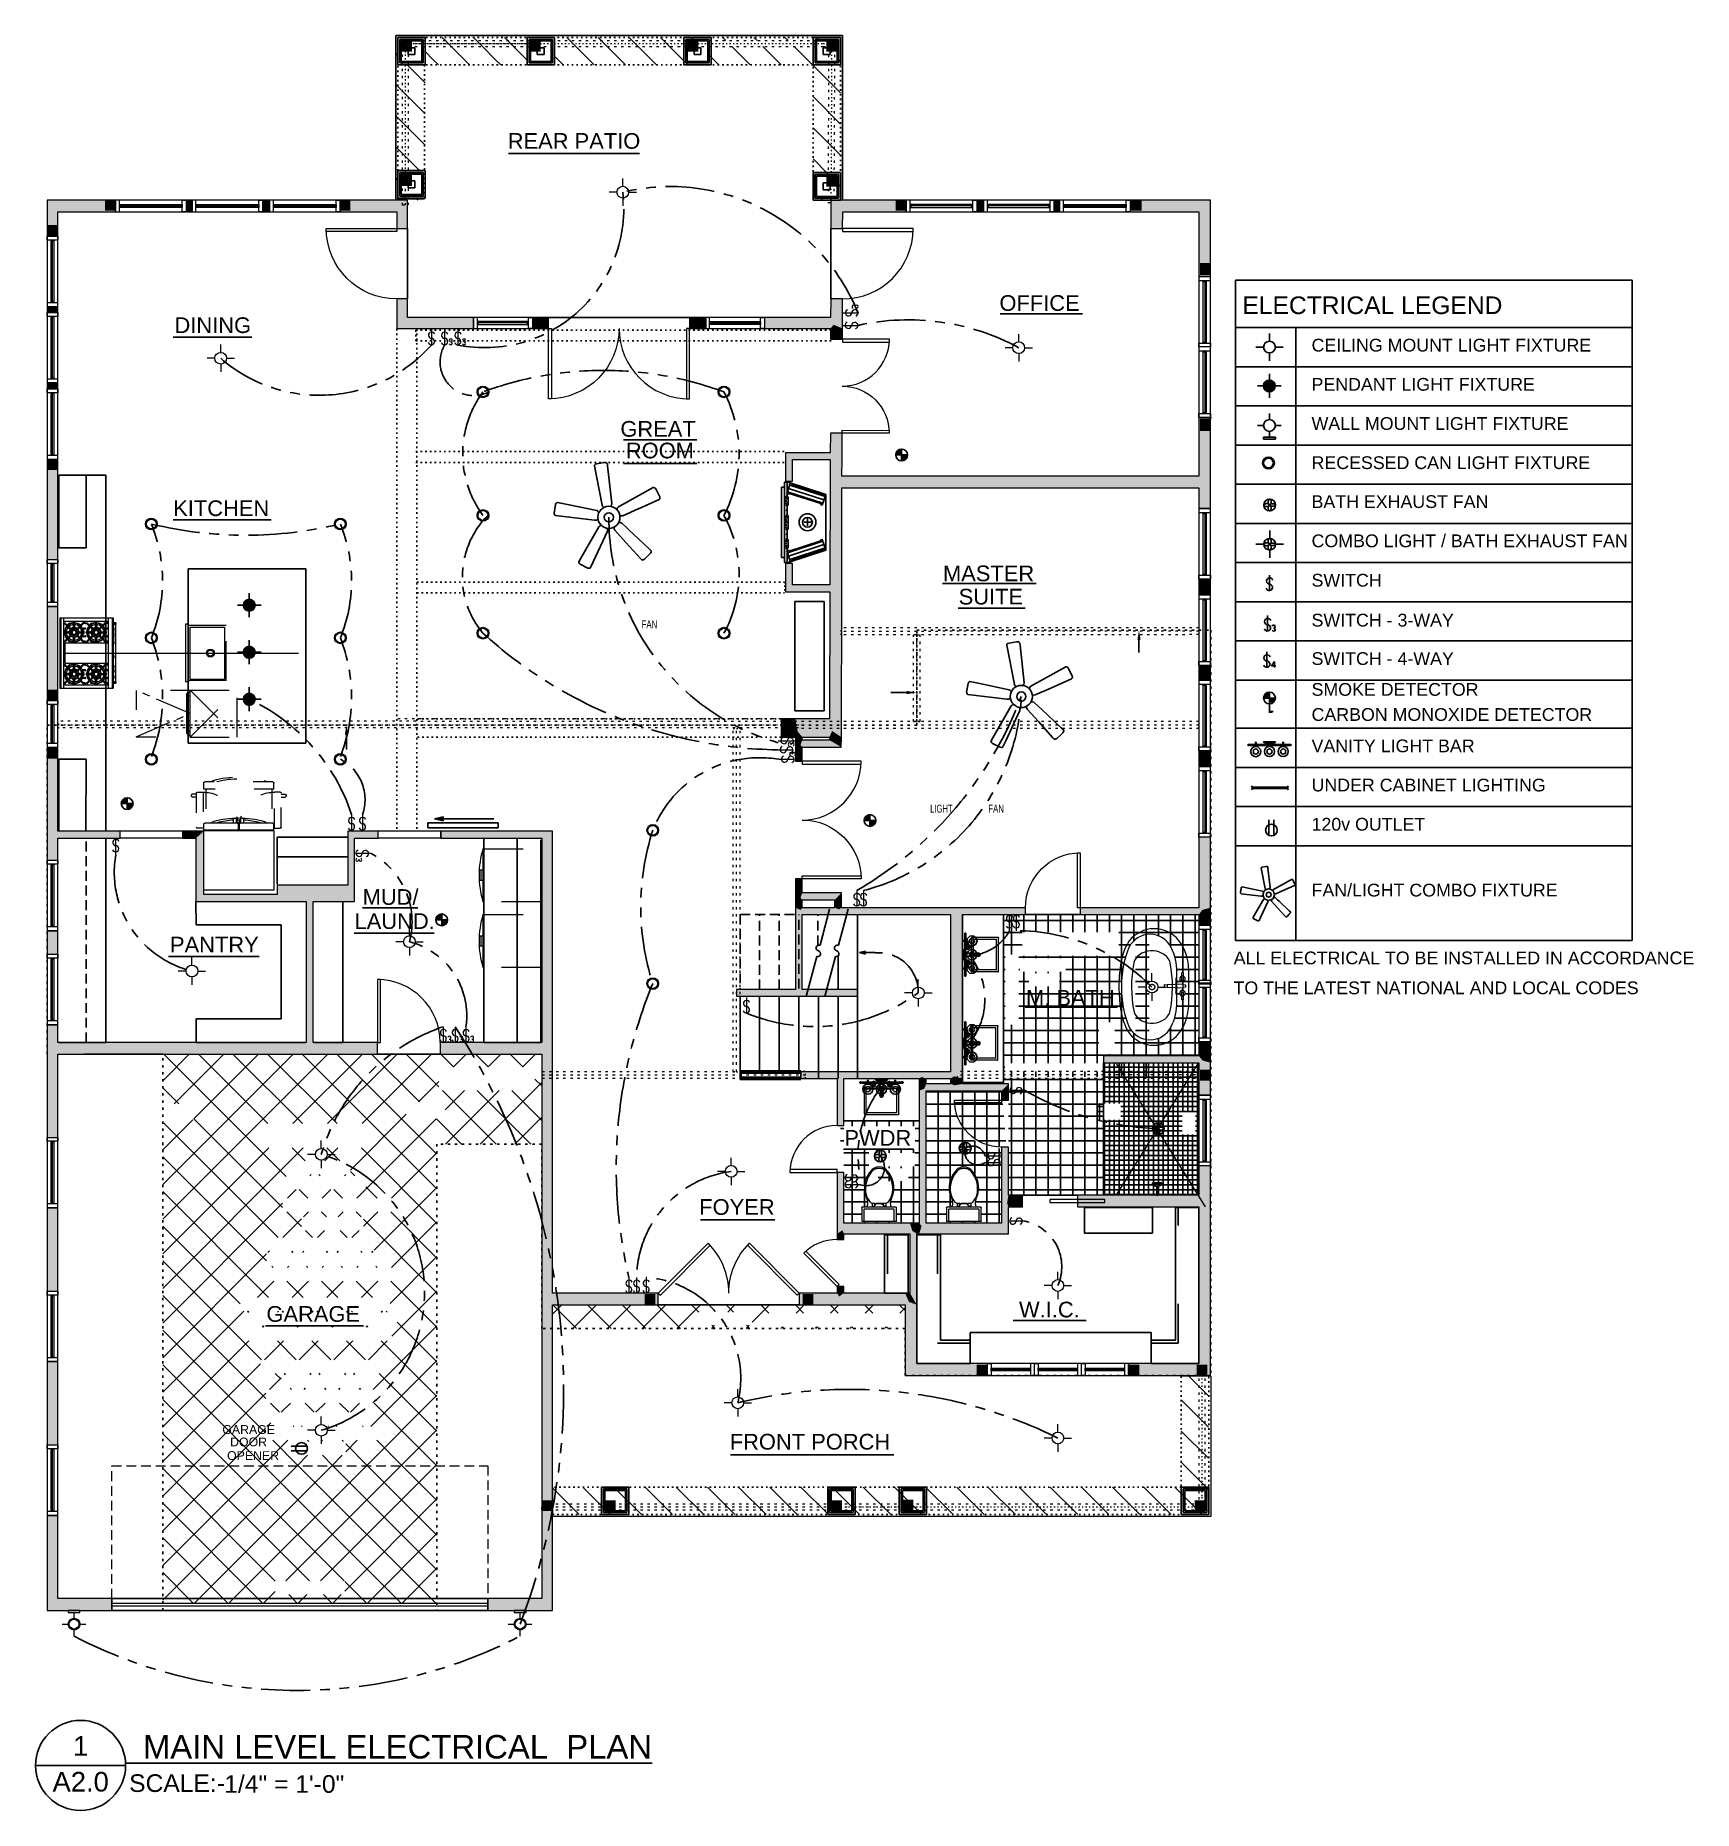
# Model space of a CAD drawing. Header units: inches. Extents: x -28708 to -16583, y 64755 to 66587.
# Drawn here: x -19918 to -19071, y 65558 to 66464 of the extents above; entities that cross this region are included whole.
import ezdxf
from ezdxf.enums import TextEntityAlignment as Align

# ---------------------------------------------------------------- set-up
doc = ezdxf.new("R2010")
doc.units = ezdxf.units.IN
doc.header["$LTSCALE"] = 20
doc.header["$MEASUREMENT"] = 0
for name, pattern in [('CENTER', [2, 1.25, -0.25, 0.25, -0.25]), ('Ceter', [20, 6, -3, 2, -3, 6]), ('Dashed Medium', [8, 2, -4, 2]), ('Dashed Small', [4, 1, -2, 1]), ('HIDDEN', [0.375, 0.25, -0.125]), ('PHANTOM', [2.5, 1.25, -0.25, 0.25, -0.25, 0.25, -0.25]), ('Solid', [0])]:
    doc.linetypes.add(name, pattern=pattern)
for name, color, linetype in [('BEAM', 1, 'HIDDEN'), ('CABINETS', 1, 'Continuous'), ('CALLOUTS', 4, 'Continuous'), ('COLUMNS', 4, 'Continuous'), ('COUNTER TOPS', 2, 'Continuous'), ('DOOR', 3, 'Continuous'), ('ELECTRICAL FIXTURES', 1, 'Continuous'), ('ELEVATION LINES', 8, 'HIDDEN'), ('FIRE PLACE & FURNACE', 40, 'Continuous'), ('HANDRAIL', 2, 'Continuous'), ('HATCH', 9, 'Continuous'), ('OPENINGS', 1, 'HIDDEN'), ('SHELF', 1, 'Continuous'), ('SLAB', 5, 'Continuous'), ('STAIR&STEPS', 121, 'Continuous'), ('TEXT', 3, 'Continuous'), ('WALL', 5, 'Continuous'), ('WINDOW', 2, 'Continuous')]:
    doc.layers.add(name, color=color, linetype=linetype)
for name, color, linetype, lineweight in [('Electrical', 1, 'Continuous', 25), ('FIXTURES_ INTERIOR', 1, 'Continuous', 5), ('SPDECK_RAILING', 7, 'Continuous', 0), ('SPELECTRIC', 7, 'Continuous', 0), ('SPOPENINGS', 7, 'Continuous', 0), ('SPSHAPE_OUTLINE', 7, 'Continuous', 0), ('SPSOLID', 7, 'Continuous', 0), ('SPWALL_OUTLINE', 7, 'Continuous', 0)]:
    doc.layers.add(name, color=color, linetype=linetype, lineweight=lineweight)
doc.styles.add('0.25 INCH', font='arial.ttf', dxfattribs={"height": 4})
doc.styles.add('Arial', font='arial.ttf')
doc.styles.add('Prov Draftsman NDP', font='')
doc.styles.get('Prov Draftsman NDP').set_extended_font_data('Prov Draftsman NDP')

msp = doc.modelspace()

# ---------------------------------------------------------------- texts
at = {"layer": 'ELECTRICAL FIXTURES', "linetype": 'Dashed Medium', "style": 'Prov Draftsman NDP'}
for s, width, p in [('FAN', 0.746383, (-19608.4562, 66161.642)), ('LIGHT', 0.724161, (-19461.1344, 66067.5524)), ('FAN', 0.746383, (-19431.4562, 66067.5524))]:
    msp.add_text(s, height=4, rotation=360, dxfattribs=dict(at, width=width)).set_placement(p)
at = {"layer": 'TEXT', "color": 9, "linetype": 'Solid', "style": 'Arial'}
for s, height, p in [('REAR PATIO', 8, (-19676.807, 66406.3967)), ('DINING', 8, (-19846.9314, 66312.3423)), ('ROOM', 8, (-19616.5105, 66248.3583)), ('KITCHEN', 8, (-19847.5844, 66218.9119)), ('MASTER', 8, (-19454.6214, 66185.6362)), ('SUITE', 8, (-19446.6078, 66173.7509)), ('PANTRY', 8, (-19849.2384, 65996.1317)), ('M. BATH', 8, (-19412.2153, 65968.946)), ('FOYER', 8, (-19579.0294, 65862.1712)), ('GARAGE', 8, (-19800.0015, 65807.5682)), ('W.I.C.', 8, (-19415.8018, 65809.825)), ('GARAGE', 4.5, (-19822.5024, 65750.3048)), ('FRONT PORCH', 8, (-19563.4779, 65742.3494)), ('OPENER', 4.5, (-19820.0753, 65737.0198)), ('DOOR', 4.5, (-19818.5312, 65743.9709))]:
    msp.add_text(s, height=height, rotation=360, dxfattribs=at).set_placement(p)
for s, p in [('OFFICE', (-19425.7905, 66323.6624)), ('MUD/', (-19750.8864, 66020.4309)), ('LAUND.', (-19755.008, 66008.1162)), ('PWDR', (-19504.9294, 65897.4572))]:
    msp.add_text(s, height=8, dxfattribs=at).set_placement(p)
at = {"layer": 'TEXT', "linetype": 'Solid', "style": 'Arial'}
for s, height, p in [('ELECTRICAL LEGEND', 9, (-19301.759, 66322.0152)), ('CEILING MOUNT LIGHT FIXTURE', 6.5, (-19266.4443, 66302.8902)), ('PENDANT LIGHT FIXTURE', 6.5, (-19266.4443, 66282.8902)), ('WALL MOUNT LIGHT FIXTURE', 6.5, (-19266.4443, 66262.8902)), ('RECESSED CAN LIGHT FIXTURE', 6.5, (-19266.4443, 66242.8902)), ('BATH EXHAUST FAN', 6.5, (-19266.4443, 66223.0029)), ('COMBO LIGHT / BATH EXHAUST FAN', 6.5, (-19266.4443, 66203.0029)), ('SWITCH', 6.5, (-19266.4443, 66182.8902)), ('SWITCH - 3-WAY', 6.5, (-19266.4443, 66162.5152)), ('SWITCH - 4-WAY', 6.5, (-19266.4443, 66142.8902)), ('SMOKE DETECTOR', 6.5, (-19266.4443, 66127.1402)), ('CARBON MONOXIDE DETECTOR', 6.5, (-19266.4443, 66114.3371)), ('VANITY LIGHT BAR', 6.5, (-19266.4443, 66098.3246)), ('UNDER CABINET LIGHTING', 6.5, (-19266.4443, 66078.3246)), ('120v OUTLET', 6.5, (-19266.4443, 66058.3246)), ('FAN/LIGHT COMBO FIXTURE', 6.5, (-19266.4443, 66024.6872)), ('ALL ELECTRICAL TO BE INSTALLED IN ACCORDANCE', 6.5, (-19306.1828, 65990.0746)), ('TO THE LATEST NATIONAL AND LOCAL CODES', 6.5, (-19306.2897, 65974.8021))]:
    msp.add_text(s, height=height, rotation=360, dxfattribs=at).set_placement(p)
at = {"layer": 'TEXT', "color": 9, "linetype": 'Dashed Small', "style": 'Arial'}
msp.add_text('GREAT', height=8, rotation=360, dxfattribs=at).set_placement((-19619.3144, 66259.4168))

# ---------------------------------------------------------------- blocks, each defined once
blk = doc.blocks.new('A$C20AB7A1B')
at = {"layer": 'FIXTURES_ INTERIOR', "linetype": 'Solid'}
for p, q in [((7, 10), (7, 14)), ((4, 7), (0, 7)), ((7, 4), (7, 0)), ((10, 7), (14, 7))]:
    blk.add_line(p, q, dxfattribs=at)
blk.add_circle((7, 7), 3, dxfattribs=at)
blk = doc.blocks.new('A$C36670C99')
at = {"layer": 'FIXTURES_ INTERIOR', "color": 1, "linetype": 'Solid'}
for p, q in [((6.12, 12.12), (6.12, 9)), ((0, 6), (3.12, 6)), ((6.12, 3), (6.12, 0)), ((9.12, 6), (12.12, 6)), ((13.12, 9), (12.12, 9)), ((12.12, 9), (12.12, 3)), ((12.12, 3), (13.12, 3)), ((13.12, 3), (13.12, 9))]:
    blk.add_line(p, q, dxfattribs=at)
for radius in [3, 3, 2.5]:
    blk.add_circle((6.12, 6), radius, dxfattribs=at)
blk = doc.blocks.new('A$C40F0554F')
at = {"layer": 'FIXTURES_ INTERIOR', "linetype": 'Solid'}
for radius in [3, 2.5]:
    blk.add_circle((3, 3), radius, dxfattribs=at)
blk = doc.blocks.new('A$C2F242836')
at = {"layer": 'FIXTURES_ INTERIOR', "linetype": 'Solid'}
blk.add_line((1.62, 0), (1.62, 8), dxfattribs=at)
for centre, radius, start, end in [((1.53, 3.02), 1.61, 198.66725, 86.52569), ((1.7, 6.25), 1.63, 17.91143, 267.2774)]:
    blk.add_arc(centre, radius, start, end, dxfattribs=at)
blk = doc.blocks.new('A$C0F2D1F17')
at = {"layer": 'FIXTURES_ INTERIOR', "color": 1, "linetype": 'Solid'}
blk.add_line((1.63, 8), (1.63, 0), dxfattribs=at)
for centre, radius, start, end in [((1.55, 1.75), 1.63, 197.91143, 87.2774), ((1.72, 4.98), 1.61, 18.66725, 266.52569)]:
    blk.add_arc(centre, radius, start, end, dxfattribs=at)
blk = doc.blocks.new('A$C74785D02')
at = {"layer": 'FIXTURES_ INTERIOR', "linetype": 'Solid'}
for p, q in [((8, 3.92), (0, 3.92)), ((1.62, 0.92), (1.62, 0.54))]:
    blk.add_line(p, q, dxfattribs=at)
for centre, radius, start, end in [((0.87, 0.79), 0.792, 108.20982, 341.79018), ((1.75, 4), 1.63, 107.91143, 357.2774), ((2.38, 0.79), 0.792, 198.20982, 71.79018), ((4.98, 3.82), 1.61, 288.66725, 176.52569)]:
    blk.add_arc(centre, radius, start, end, dxfattribs=at)
blk = doc.blocks.new('A$C097535F1')
at = {"layer": 'FIXTURES_ INTERIOR', "linetype": 'Solid'}
blk.add_line((1.63, 8), (1.63, 0), dxfattribs=at)
for centre, radius, start, end in [((1.55, 1.75), 1.63, 197.91143, 87.2774), ((1.72, 4.98), 1.61, 18.66725, 266.52569)]:
    blk.add_arc(centre, radius, start, end, dxfattribs=at)
blk = doc.blocks.new('A$C1B0C7031')
at = {"layer": 'FIXTURES_ INTERIOR', "linetype": 'Solid'}
blk.add_line((8, 1.62), (0, 1.62), dxfattribs=at)
for centre, radius, start, end in [((1.75, 1.7), 1.63, 107.91143, 357.2774), ((4.98, 1.53), 1.61, 288.66725, 176.52569)]:
    blk.add_arc(centre, radius, start, end, dxfattribs=at)
blk = doc.blocks.new('A$C3AEB0A9E')
at = {"layer": 'FIXTURES_ INTERIOR', "color": 1, "linetype": 'Solid'}
blk.add_line((8, 1.62), (0, 1.62), dxfattribs=at)
for centre, radius, start, end in [((1.75, 1.7), 1.63, 107.91143, 357.2774), ((4.98, 1.53), 1.61, 288.66725, 176.52569)]:
    blk.add_arc(centre, radius, start, end, dxfattribs=at)
blk = doc.blocks.new('A$C7E4146B2')
at = {"layer": 'FIXTURES_ INTERIOR', "linetype": 'Solid'}
blk.add_line((1.62, 0), (1.62, 8), dxfattribs=at)
for centre, radius, start, end in [((1.53, 3.02), 1.61, 198.66725, 86.52569), ((1.7, 6.25), 1.63, 17.91143, 267.2774)]:
    blk.add_arc(centre, radius, start, end, dxfattribs=at)
blk = doc.blocks.new('A$C11805559')
at = {"layer": 'FIXTURES_ INTERIOR', "linetype": 'Solid'}
for p, q in [((0, 1.63), (8, 1.63)), ((8, 1.63), (8.5, 1.63))]:
    blk.add_line(p, q, dxfattribs=at)
for centre, radius, start, end in [((3.02, 1.72), 1.61, 108.66725, 356.52569), ((6.25, 1.55), 1.63, 287.91143, 177.2774)]:
    blk.add_arc(centre, radius, start, end, dxfattribs=at)
blk = doc.blocks.new('A$C65335CA6')
at = {"layer": 'FIXTURES_ INTERIOR', "linetype": 'Solid'}
for p, q in [((0, 1.63), (8, 1.63)), ((7.06, 4.22), (7.06, 4.6))]:
    blk.add_line(p, q, dxfattribs=at)
for centre, radius, start, end in [((3.02, 1.72), 1.61, 108.66725, 356.52569), ((6.25, 1.55), 1.63, 287.91143, 177.2774), ((6.3, 4.35), 0.792, 18.20982, 251.79018), ((7.81, 4.35), 0.792, 288.20982, 161.79018)]:
    blk.add_arc(centre, radius, start, end, dxfattribs=at)
blk = doc.blocks.new('A$C7F914379')
at = {"layer": 'FIXTURES_ INTERIOR', "linetype": 'Solid'}
for p, q in [((1.63, 8), (1.63, 0)), ((4.63, 1.63), (5, 1.63))]:
    blk.add_line(p, q, dxfattribs=at)
for centre, radius, start, end in [((1.55, 1.75), 1.63, 197.91143, 87.2774), ((1.72, 4.98), 1.61, 18.66725, 266.52569), ((4.75, 2.38), 0.792, 288.20982, 161.79018), ((4.75, 0.87), 0.792, 198.20982, 71.79018)]:
    blk.add_arc(centre, radius, start, end, dxfattribs=at)
blk = doc.blocks.new('A$C6980638A')
at = {"layer": 'ELECTRICAL FIXTURES', "linetype": 'Solid'}
for p, q in [((0, 7.51), (0.02, 7.64)), ((0.01, 7.4), (0, 7.51)), ((0.02, 7.4), (0.01, 7.4)), ((0.02, 7.64), (0.12, 7.76)), ((0.05, 7.33), (0.02, 7.4)), ((0.16, 7.22), (0.05, 7.33)), ((0.12, 7.76), (0.21, 7.81)), ((0.31, 7.19), (0.16, 7.22)), ((0.21, 7.81), (0.31, 7.82)), ((0.31, 7.82), (0.45, 7.79)), ((0.45, 7.22), (0.31, 7.19)), ((0.45, 7.79), (0.58, 7.68)), ((0.58, 7.33), (0.45, 7.22)), ((0.58, 7.68), (0.64, 7.75)), ((0.58, 7.68), (0.58, 7.33)), ((0.61, 7.27), (0.58, 7.33)), ((0.66, 7.28), (0.61, 7.27)), ((0.64, 7.75), (0.67, 7.73)), ((0.71, 7.38), (0.66, 7.28)), ((0.67, 7.73), (0.71, 7.64)), ((0.71, 7.64), (0.82, 7.74)), ((0.71, 7.38), (0.71, 7.64)), ((0.74, 7.33), (0.71, 7.38)), ((0.96, 7.19), (0.74, 7.33)), ((0.82, 7.74), (0.98, 7.82)), ((1.02, 7.24), (0.96, 7.19)), ((0.98, 7.82), (1.01, 7.8)), ((1.01, 7.8), (1.03, 7.76)), ((1.03, 7.78), (1.02, 7.24)), ((1.02, 7.24), (3.86, 7.24)), ((3.86, 7.78), (1.03, 7.78)), ((3.86, 8.93), (3.86, 7.24)), ((3.86, 7.78), (3.86, 7.78)), ((3.86, 7.24), (3.86, 6.71)), ((4.22, 7.24), (4.22, 8.93)), ((4.22, 7.78), (4.22, 7.78)), ((10.86, 7.78), (4.22, 7.78)), ((4.22, 6.69), (4.22, 7.24)), ((4.22, 7.24), (10.86, 7.24)), ((7.93, 9), (7.93, 9.02)), ((7.93, 9.02), (11.04, 9.02)), ((7.99, 8.88), (7.93, 9)), ((8.19, 8.8), (7.99, 8.88)), ((8.26, 8.74), (8.19, 8.8)), ((8.68, 8.68), (8.26, 8.74)), ((8.75, 8.62), (8.68, 8.68)), ((8.69, 8.51), (8.71, 8.58)), ((8.74, 8.48), (8.69, 8.51)), ((8.71, 8.58), (8.75, 8.62)), ((8.82, 8.41), (8.74, 8.48)), ((13.32, 8.62), (8.75, 8.62)), ((9.18, 8.34), (8.82, 8.41)), ((10.54, 8.28), (9.18, 8.34)), ((10.5, 8.22), (10.54, 8.28)), ((10.6, 8.13), (10.5, 8.22)), ((10.54, 8.28), (11.53, 8.28)), ((10.67, 7.99), (10.6, 8.13)), ((10.86, 7.77), (10.67, 7.99)), ((10.86, 6.7), (10.86, 7.77)), ((11.04, 9.02), (14.14, 9.02)), ((11.34, 7.91), (11.21, 7.79)), ((11.21, 6.69), (11.21, 7.79)), ((17.86, 7.78), (11.21, 7.78)), ((11.21, 7.24), (17.86, 7.24)), ((11.42, 8.06), (11.34, 7.91)), ((11.51, 8.15), (11.42, 8.06)), ((11.57, 8.22), (11.51, 8.15)), ((12.89, 8.34), (11.53, 8.28)), ((11.53, 8.28), (11.57, 8.22)), ((13.22, 8.4), (12.89, 8.34)), ((13.29, 8.46), (13.22, 8.4)), ((13.37, 8.49), (13.29, 8.46)), ((13.37, 8.67), (13.32, 8.62)), ((13.32, 8.62), (13.39, 8.54)), ((13.79, 8.73), (13.37, 8.67)), ((13.39, 8.54), (13.37, 8.49)), ((13.84, 8.77), (13.79, 8.73)), ((13.95, 8.82), (13.84, 8.77)), ((14.09, 8.89), (13.95, 8.82)), ((14.14, 9.02), (14.09, 8.89)), ((17.86, 8.93), (17.86, 7.78)), ((17.86, 7.78), (17.86, 6.71)), ((17.86, 7.78), (17.86, 7.78)), ((18.22, 7.78), (18.22, 8.93)), ((18.22, 6.69), (18.22, 7.78)), ((21.05, 7.78), (18.22, 7.78)), ((18.22, 7.24), (21.05, 7.24)), ((21.11, 7.19), (21.04, 7.25)), ((21.05, 7.78), (21.06, 7.8)), ((21.05, 7.24), (21.05, 7.78)), ((21.06, 7.8), (21.13, 7.81)), ((21.25, 7.27), (21.11, 7.19)), ((21.13, 7.81), (21.33, 7.68)), ((21.37, 7.38), (21.25, 7.27)), ((21.33, 7.68), (21.37, 7.64)), ((21.37, 7.64), (21.41, 7.74)), ((21.37, 7.64), (21.37, 7.38)), ((21.41, 7.28), (21.37, 7.38)), ((21.41, 7.74), (21.44, 7.75)), ((21.45, 7.26), (21.41, 7.28)), ((21.44, 7.75), (21.5, 7.68)), ((21.5, 7.33), (21.45, 7.26)), ((21.5, 7.68), (21.63, 7.79)), ((21.5, 7.33), (21.5, 7.68)), ((21.63, 7.22), (21.5, 7.33)), ((21.63, 7.79), (21.77, 7.82)), ((21.77, 7.19), (21.63, 7.22)), ((21.77, 7.82), (21.91, 7.79)), ((21.86, 7.2), (21.77, 7.19)), ((21.95, 7.25), (21.86, 7.2)), ((21.91, 7.79), (22.02, 7.68)), ((22.05, 7.38), (21.95, 7.25)), ((22.02, 7.68), (22.06, 7.61)), ((22.07, 7.51), (22.05, 7.38)), ((22.06, 7.61), (22.07, 7.51))]:
    blk.add_line(p, q, dxfattribs=at)
for centre, radius in [((4.03, 4.12), 2.59), ((4.04, 4.13), 1.32), ((11.04, 4.13), 2.59), ((11.04, 4.13), 1.32), ((11.04, 0.88), 0.875), ((11.04, 0.88), 0.625), ((18.04, 4.13), 2.59), ((18.04, 4.13), 1.32)]:
    blk.add_circle(centre, radius, dxfattribs=at)
for centre, radius, start, end in [((4.04, 7.34), 0.208, 208.74554, 331.22187), ((11.04, 6.33), 1.01, 359.98598, 179.97196), ((0.17, 3.37), 10.3, 349.54846, 16.71944), ((2.63, 3.52), 8.02, 344.3919, 21.21052), ((11.04, 1.7), 0.767, 194.92313, 345.09462), ((11.01, 8.24), 0.494, 252.50306, 294.43451), ((11.04, 7.35), 0.209, 212.1915, 327.77249), ((19.45, 3.52), 8.02, 158.78884, 195.60857), ((21.91, 3.37), 10.3, 163.28949, 190.44105), ((18.04, 7.34), 0.211, 209.52136, 328.80752)]:
    blk.add_arc(centre, radius, start, end, dxfattribs=at)
blk = doc.blocks.new('A$C30E2037D')
at = {"layer": 'ELECTRICAL FIXTURES', "color": 1, "linetype": 'Solid'}
for p, q in [((20.5, 52.31), (20.55, 52.63)), ((24.4, 32.23), (20.5, 52.31)), ((20.55, 52.63), (20.71, 52.85)), ((20.71, 52.85), (21.04, 53.1)), ((21.04, 53.1), (21.7, 53.32)), ((21.7, 53.32), (25.47, 53.92)), ((25.47, 53.92), (25.88, 53.95)), ((25.88, 53.95), (26.51, 53.87)), ((26.51, 53.87), (26.94, 53.65)), ((26.94, 53.65), (27.05, 53.48)), ((27.05, 53.48), (27.14, 53.29)), ((27.14, 53.29), (27.24, 52.31)), ((27.24, 52.31), (29.35, 33.02)), ((32.85, 31.32), (50.56, 41.17)), ((50.56, 41.17), (50.88, 41.25)), ((50.88, 41.25), (51.32, 41.12)), ((51.32, 41.12), (51.7, 40.76)), ((51.7, 40.76), (52.06, 40.21)), ((52.06, 40.21), (53.89, 36.55)), ((53.89, 36.55), (54, 35.89)), ((0, 28.2), (0.71, 32.64)), ((0.03, 28.01), (0, 28.2)), ((0.16, 27.44), (0.03, 28.01)), ((0.36, 27.19), (0.16, 27.44)), ((0.63, 27.03), (0.36, 27.19)), ((0.71, 32.64), (0.87, 32.99)), ((0.87, 32.99), (1.09, 33.35)), ((1.09, 33.35), (1.42, 33.62)), ((1.42, 33.62), (1.69, 33.65)), ((1.69, 33.65), (5.9, 32.8)), ((5.9, 32.8), (21.75, 29.46)), ((22.13, 29.27), (21.75, 29.46)), ((22.13, 29.27), (22.63, 28.78)), ((22.63, 28.78), (22.8, 28.5)), ((24.68, 31.68), (24.4, 32.23)), ((25.09, 31.21), (24.68, 31.68)), ((25.35, 31.1), (25.09, 31.21)), ((29.19, 32.28), (28.76, 31.65)), ((29.35, 33.02), (29.19, 32.28)), ((31.92, 30.05), (32.14, 30.53)), ((32.14, 30.53), (32.36, 30.89)), ((32.36, 30.89), (32.85, 31.32)), ((42.93, 30.37), (34.98, 26.81)), ((43.01, 30.37), (42.93, 30.37)), ((53.51, 35.13), (43.01, 30.37)), ((53.81, 35.35), (53.51, 35.13)), ((53.92, 35.56), (53.81, 35.35)), ((54, 35.89), (53.92, 35.56)), ((20.5, 24.59), (0.63, 27.03)), ((12.68, 3.67), (22.74, 21.2)), ((27.14, 18.88), (19.95, 3.34)), ((21.45, 24.62), (20.5, 24.59)), ((21.92, 24.79), (21.45, 24.62)), ((22.33, 25.08), (21.92, 24.79)), ((22.74, 21.2), (23.17, 21.58)), ((23.17, 21.58), (24, 21.95)), ((27.05, 20.45), (27.19, 19.97)), ((27.22, 19.53), (27.14, 18.88)), ((27.19, 19.97), (27.22, 19.53)), ((30.61, 20.49), (30.68, 21.11)), ((30.63, 20.08), (30.61, 20.49)), ((30.88, 19.53), (30.63, 20.08)), ((36.62, 13.19), (30.88, 19.53)), ((32.89, 23.35), (33.61, 23.39)), ((34.16, 26.78), (33.5, 26.97)), ((33.61, 23.39), (34.24, 23.14)), ((34.98, 26.81), (34.16, 26.78)), ((34.24, 23.14), (34.62, 22.87)), ((34.62, 22.87), (36.7, 20.95)), ((36.7, 20.95), (38.2, 19.53)), ((38.2, 19.53), (48.29, 10.12)), ((44.05, 4.98), (36.62, 13.19)), ((48.29, 10.12), (49.41, 9.08)), ((49.41, 9.08), (49.54, 8.86)), ((12.49, 3.17), (12.68, 3.67)), ((12.52, 3.01), (12.49, 3.17)), ((12.73, 2.57), (12.52, 3.01)), ((13.23, 2.11), (12.73, 2.57)), ((17.13, 0.11), (13.23, 2.11)), ((17.79, 0), (17.13, 0.11)), ((18.09, 0.03), (17.79, 0)), ((18.31, 0.11), (18.09, 0.03)), ((18.53, 0.36), (18.31, 0.11)), ((19.92, 3.34), (18.53, 0.36)), ((19.95, 3.34), (19.92, 3.34)), ((44.76, 4.27), (44.05, 4.98)), ((45.09, 4.21), (44.76, 4.27)), ((45.36, 4.24), (45.09, 4.21)), ((46.07, 4.6), (45.36, 4.24)), ((48.18, 6.67), (46.07, 4.6)), ((49.19, 7.74), (48.18, 6.67)), ((49.43, 8.15), (49.19, 7.74)), ((49.57, 8.67), (49.43, 8.15)), ((49.54, 8.86), (49.57, 8.67))]:
    blk.add_line(p, q, dxfattribs=at)
for radius in [5.66, 2.34]:
    blk.add_circle((27.91, 26.05), radius, dxfattribs=at)
blk = doc.blocks.new('A$C643954D3')
at = {"layer": 'ELECTRICAL FIXTURES', "linetype": 'Solid'}
for p, q in [((6, 12.25), (6, 9.13)), ((3, 6.13), (0, 6.13)), ((6, 0), (6, 3.13)), ((12.12, 6.13), (9, 6.13))]:
    blk.add_line(p, q, dxfattribs=at)
for centre, radius in [((6, 6.13), 3), ((6.01, 6.09), 3), ((6, 6.13), 2.75), ((6, 6.13), 2.5), ((6.01, 6.09), 2.5), ((6, 6.13), 2.25), ((6, 6.13), 2), ((6, 6.13), 1.75), ((6, 6.13), 1.5), ((6, 6.13), 1.25), ((6, 6.13), 1), ((6, 6.13), 0.75), ((6, 6.13), 0.5), ((6, 6.13), 0.25)]:
    blk.add_circle(centre, radius, dxfattribs=at)
blk = doc.blocks.new('A$C333D1DB0')
at = {"layer": 'ELECTRICAL FIXTURES', "linetype": 'Solid'}
for p, q in [((6, 3), (0, 3)), ((0.13, 3.75), (3, 3.75)), ((3, 3.38), (0.13, 3.38)), ((3, 4.13), (0.25, 4.13)), ((3, 4.5), (0.44, 4.5)), ((0.75, 4.88), (3, 4.88)), ((3, 5.25), (1.13, 5.25)), ((1.63, 5.63), (3, 5.63)), ((3, 0), (3, 6)), ((5.88, 2.63), (3, 2.63)), ((3, 2.25), (5.88, 2.25)), ((5.75, 1.88), (3, 1.88)), ((5.56, 1.5), (3, 1.5)), ((5.25, 1.13), (3, 1.13)), ((3, 0.75), (4.88, 0.75)), ((4.38, 0.38), (3, 0.38))]:
    blk.add_line(p, q, dxfattribs=at)
blk.add_circle((3, 3), 3, dxfattribs=at)
blk = doc.blocks.new('A$C0254429E')
at = {"layer": 'ELECTRICAL FIXTURES', "linetype": 'Solid'}
for p, q in [((0, 4.25), (7.87, 4.25)), ((0, 1.75), (7.87, 1.75))]:
    blk.add_line(p, q, dxfattribs=at)
blk.add_circle((5.25, 3), 3, dxfattribs=at)
blk = doc.blocks.new('A$C5F5B123E')
at = {"layer": 'ELECTRICAL FIXTURES', "linetype": 'Solid'}
for p, q in [((0, 3), (0.01, 3.07)), ((0.01, 2.93), (0, 3)), ((0.01, 3.07), (0.02, 3.13)), ((0.02, 2.87), (0.01, 2.93)), ((0.02, 3.13), (0.05, 3.19)), ((0.05, 2.81), (0.02, 2.87)), ((0.05, 3.19), (0.09, 3.26)), ((0.09, 2.74), (0.05, 2.81)), ((0.09, 3.26), (0.14, 3.32)), ((0.14, 2.68), (0.09, 2.74)), ((0.14, 3.32), (0.2, 3.37)), ((0.2, 2.63), (0.14, 2.68)), ((0.2, 3.37), (0.27, 3.43)), ((0.27, 2.57), (0.2, 2.63)), ((0.27, 3.43), (0.35, 3.48)), ((0.35, 2.52), (0.27, 2.57)), ((0.35, 3.48), (0.44, 3.53)), ((0.44, 2.47), (0.35, 2.52)), ((0.44, 3.53), (0.54, 3.57)), ((0.54, 2.43), (0.44, 2.47)), ((0.54, 3.57), (0.64, 3.61)), ((0.64, 2.39), (0.54, 2.43)), ((0.64, 3.61), (0.75, 3.65)), ((0.75, 2.35), (0.64, 2.39)), ((0.75, 3.65), (0.87, 3.68)), ((0.87, 2.32), (0.75, 2.35)), ((0.87, 3.68), (0.99, 3.7)), ((0.99, 2.3), (0.87, 2.32)), ((0.99, 3.7), (1.11, 3.72)), ((1.11, 2.28), (0.99, 2.3)), ((1.11, 3.72), (1.24, 3.74)), ((1.24, 2.26), (1.11, 2.28)), ((1.24, 3.74), (1.37, 3.75)), ((1.37, 2.25), (1.24, 2.26)), ((1.37, 3.75), (1.5, 3.75)), ((1.5, 2.25), (1.37, 2.25)), ((1.5, 3.75), (1.5, 3.75)), ((1.5, 3.75), (1.63, 3.75)), ((1.63, 2.25), (1.5, 2.25)), ((1.63, 3.75), (1.76, 3.74)), ((1.76, 2.26), (1.63, 2.25)), ((1.76, 3.74), (1.89, 3.72)), ((1.89, 2.28), (1.76, 2.26)), ((1.89, 3.72), (2.01, 3.7)), ((2.01, 2.3), (1.89, 2.28)), ((2.01, 3.7), (2.13, 3.68)), ((2.13, 2.32), (2.01, 2.3)), ((2.13, 3.68), (2.25, 3.65)), ((2.25, 2.35), (2.13, 2.32)), ((2.25, 3.65), (2.36, 3.61)), ((2.36, 2.39), (2.25, 2.35)), ((2.25, 1.63), (2.26, 1.76)), ((2.25, 1.5), (2.25, 1.63)), ((2.25, 1.37), (2.25, 1.5)), ((2.26, 1.24), (2.25, 1.37)), ((2.26, 1.76), (2.28, 1.89)), ((2.28, 1.11), (2.26, 1.24)), ((2.28, 1.89), (2.3, 2.01)), ((2.3, 0.99), (2.28, 1.11)), ((2.3, 2.01), (2.32, 2.13)), ((2.32, 0.87), (2.3, 0.99)), ((2.32, 2.13), (2.35, 2.25)), ((2.35, 0.75), (2.32, 0.87)), ((2.35, 2.25), (2.39, 2.36)), ((2.39, 0.64), (2.35, 0.75)), ((2.36, 3.61), (2.46, 3.57)), ((2.46, 2.43), (2.36, 2.39)), ((2.38, 4.76), (2.4, 4.89)), ((2.38, 4.63), (2.38, 4.76)), ((2.38, 4.5), (2.38, 4.63)), ((2.38, 4.37), (2.38, 4.5)), ((2.38, 4.24), (2.38, 4.37)), ((2.4, 4.11), (2.38, 4.24)), ((2.39, 2.36), (2.43, 2.46)), ((2.43, 0.54), (2.39, 0.64)), ((2.4, 4.89), (2.41, 5.01)), ((2.41, 3.99), (2.4, 4.11)), ((2.41, 5.01), (2.43, 5.13)), ((2.43, 3.87), (2.41, 3.99)), ((2.43, 5.13), (2.46, 5.25)), ((2.46, 3.75), (2.43, 3.87)), ((2.43, 2.46), (2.47, 2.56)), ((2.47, 0.44), (2.43, 0.54)), ((2.46, 5.25), (2.49, 5.36)), ((2.49, 3.64), (2.46, 3.75)), ((2.46, 3.57), (2.56, 3.53)), ((2.56, 2.47), (2.46, 2.43)), ((2.47, 2.56), (2.52, 2.65)), ((2.52, 0.35), (2.47, 0.44)), ((2.49, 5.36), (2.52, 5.46)), ((2.52, 3.54), (2.49, 3.64)), ((2.52, 5.46), (2.56, 5.56)), ((2.56, 3.44), (2.52, 3.54)), ((2.52, 2.65), (2.57, 2.73)), ((2.57, 0.27), (2.52, 0.35)), ((2.56, 5.56), (2.6, 5.65)), ((2.56, 3.53), (2.65, 3.48)), ((2.6, 3.35), (2.56, 3.44)), ((2.65, 2.52), (2.56, 2.47)), ((2.57, 2.73), (2.63, 2.8)), ((2.63, 0.2), (2.57, 0.27)), ((2.6, 5.65), (2.64, 5.73)), ((2.64, 3.27), (2.6, 3.35)), ((2.63, 2.8), (2.68, 2.86)), ((2.68, 0.14), (2.63, 0.2)), ((2.64, 5.73), (2.69, 5.8)), ((2.69, 3.2), (2.64, 3.27)), ((2.65, 3.48), (2.73, 3.43)), ((2.73, 2.57), (2.65, 2.52)), ((2.68, 2.86), (2.74, 2.91)), ((2.74, 0.09), (2.68, 0.14)), ((2.69, 5.8), (2.74, 5.86)), ((2.74, 3.14), (2.69, 3.2)), ((2.73, 3.43), (2.8, 3.38)), ((2.8, 2.63), (2.73, 2.57)), ((2.74, 5.86), (2.79, 5.91)), ((2.79, 3.09), (2.74, 3.14)), ((2.74, 2.91), (2.81, 2.95)), ((2.81, 0.05), (2.74, 0.09)), ((2.79, 5.91), (2.84, 5.95)), ((2.84, 3.05), (2.79, 3.09)), ((2.8, 3.38), (2.86, 3.32)), ((2.86, 2.68), (2.8, 2.63)), ((2.81, 2.95), (2.87, 2.98)), ((2.87, 0.02), (2.81, 0.05)), ((2.84, 5.95), (2.89, 5.98)), ((2.89, 3.02), (2.84, 3.05)), ((2.86, 3.32), (2.91, 3.26)), ((2.91, 2.74), (2.86, 2.68)), ((2.87, 2.98), (2.93, 2.99)), ((2.93, 0.01), (2.87, 0.02)), ((2.89, 5.98), (2.95, 5.99)), ((2.95, 3.01), (2.89, 3.02)), ((2.91, 3.26), (2.95, 3.19)), ((2.95, 2.81), (2.91, 2.74)), ((2.93, 2.99), (3, 3)), ((3, 0), (2.93, 0.01)), ((2.95, 5.99), (3, 6)), ((2.95, 3.19), (2.98, 3.13)), ((3, 3), (2.95, 3.01)), ((2.98, 2.87), (2.95, 2.81)), ((2.98, 3.13), (2.99, 3.07)), ((2.99, 2.93), (2.98, 2.87)), ((2.99, 3.07), (3, 3)), ((3, 3), (2.99, 2.93)), ((3, 6), (3, 6)), ((3, 6), (3.05, 5.99)), ((3, 3), (3.01, 3.07)), ((3.05, 3.01), (3, 3)), ((3.01, 2.93), (3, 3)), ((3, 3), (3, 3)), ((3, 3), (3.07, 2.99)), ((3.07, 0.01), (3, 0)), ((3.01, 3.07), (3.02, 3.13)), ((3.02, 2.87), (3.01, 2.93)), ((3.02, 3.13), (3.05, 3.19)), ((3.05, 2.81), (3.02, 2.87)), ((3.05, 5.99), (3.11, 5.98)), ((3.05, 3.19), (3.09, 3.26)), ((3.11, 3.02), (3.05, 3.01)), ((3.09, 2.74), (3.05, 2.81)), ((3.07, 2.99), (3.13, 2.98)), ((3.13, 0.02), (3.07, 0.01)), ((3.09, 3.26), (3.14, 3.32)), ((3.14, 2.68), (3.09, 2.74)), ((3.11, 5.98), (3.16, 5.95)), ((3.16, 3.05), (3.11, 3.02)), ((3.13, 2.98), (3.19, 2.95)), ((3.19, 0.05), (3.13, 0.02)), ((3.14, 3.32), (3.2, 3.37)), ((3.2, 2.63), (3.14, 2.68)), ((3.16, 5.95), (3.21, 5.91)), ((3.21, 3.09), (3.16, 3.05)), ((3.19, 2.95), (3.26, 2.91)), ((3.26, 0.09), (3.19, 0.05)), ((3.2, 3.37), (3.27, 3.43)), ((3.27, 2.57), (3.2, 2.63)), ((3.21, 5.91), (3.26, 5.86)), ((3.26, 3.14), (3.21, 3.09)), ((3.26, 5.86), (3.31, 5.8)), ((3.31, 3.2), (3.26, 3.14)), ((3.26, 2.91), (3.32, 2.86)), ((3.32, 0.14), (3.26, 0.09)), ((3.27, 3.43), (3.35, 3.48)), ((3.35, 2.52), (3.27, 2.57)), ((3.31, 5.8), (3.36, 5.73)), ((3.36, 3.27), (3.31, 3.2)), ((3.32, 2.86), (3.38, 2.8)), ((3.38, 0.2), (3.32, 0.14)), ((3.35, 3.48), (3.44, 3.53)), ((3.44, 2.47), (3.35, 2.52)), ((3.36, 5.73), (3.4, 5.65)), ((3.4, 3.35), (3.36, 3.27)), ((3.38, 2.8), (3.43, 2.73)), ((3.43, 0.27), (3.38, 0.2)), ((3.4, 5.65), (3.44, 5.56)), ((3.44, 3.44), (3.4, 3.35)), ((3.43, 2.73), (3.48, 2.65)), ((3.48, 0.35), (3.43, 0.27)), ((3.44, 5.56), (3.48, 5.46)), ((3.44, 3.53), (3.54, 3.57)), ((3.48, 3.54), (3.44, 3.44)), ((3.54, 2.43), (3.44, 2.47)), ((3.48, 5.46), (3.51, 5.36)), ((3.51, 3.64), (3.48, 3.54)), ((3.48, 2.65), (3.53, 2.56)), ((3.53, 0.44), (3.48, 0.35)), ((3.51, 5.36), (3.54, 5.25)), ((3.54, 3.75), (3.51, 3.64)), ((3.53, 2.56), (3.57, 2.46)), ((3.57, 0.54), (3.53, 0.44)), ((3.54, 5.25), (3.57, 5.13)), ((3.57, 3.87), (3.54, 3.75)), ((3.54, 3.57), (3.64, 3.61)), ((3.64, 2.39), (3.54, 2.43)), ((3.57, 5.13), (3.59, 5.01)), ((3.59, 3.99), (3.57, 3.87)), ((3.57, 2.46), (3.61, 2.36)), ((3.61, 0.64), (3.57, 0.54)), ((3.59, 5.01), (3.6, 4.89)), ((3.6, 4.11), (3.59, 3.99)), ((3.6, 4.89), (3.62, 4.76)), ((3.62, 4.24), (3.6, 4.11)), ((3.61, 2.36), (3.65, 2.25)), ((3.65, 0.75), (3.61, 0.64)), ((3.62, 4.76), (3.62, 4.63)), ((3.62, 4.63), (3.63, 4.5)), ((3.63, 4.5), (3.62, 4.37)), ((3.62, 4.37), (3.62, 4.24)), ((3.64, 3.61), (3.75, 3.65)), ((3.75, 2.35), (3.64, 2.39)), ((3.65, 2.25), (3.68, 2.13)), ((3.68, 0.87), (3.65, 0.75)), ((3.68, 2.13), (3.71, 2.01)), ((3.71, 0.99), (3.68, 0.87)), ((3.71, 2.01), (3.72, 1.89)), ((3.72, 1.11), (3.71, 0.99)), ((3.72, 1.89), (3.74, 1.76)), ((3.74, 1.24), (3.72, 1.11)), ((3.74, 1.76), (3.75, 1.63)), ((3.75, 1.37), (3.74, 1.24)), ((3.75, 3.65), (3.87, 3.68)), ((3.87, 2.32), (3.75, 2.35)), ((3.75, 1.63), (3.75, 1.5)), ((3.75, 1.5), (3.75, 1.37)), ((3.87, 3.68), (3.99, 3.7)), ((3.99, 2.3), (3.87, 2.32)), ((3.99, 3.7), (4.11, 3.72)), ((4.11, 2.28), (3.99, 2.3)), ((4.11, 3.72), (4.24, 3.74)), ((4.24, 2.26), (4.11, 2.28)), ((4.24, 3.74), (4.37, 3.75)), ((4.37, 2.25), (4.24, 2.26)), ((4.37, 3.75), (4.5, 3.75)), ((4.5, 2.25), (4.37, 2.25)), ((4.5, 3.75), (4.5, 3.75)), ((4.5, 3.75), (4.63, 3.75)), ((4.63, 2.25), (4.5, 2.25)), ((4.63, 3.75), (4.76, 3.74)), ((4.76, 2.26), (4.63, 2.25)), ((4.76, 3.74), (4.89, 3.72)), ((4.89, 2.28), (4.76, 2.26)), ((4.89, 3.72), (5.01, 3.7)), ((5.01, 2.3), (4.89, 2.28)), ((5.01, 3.7), (5.13, 3.68)), ((5.13, 2.32), (5.01, 2.3)), ((5.13, 3.68), (5.25, 3.65)), ((5.25, 2.35), (5.13, 2.32)), ((5.25, 3.65), (5.36, 3.61)), ((5.36, 2.39), (5.25, 2.35)), ((5.36, 3.61), (5.46, 3.57)), ((5.46, 2.43), (5.36, 2.39)), ((5.46, 3.57), (5.56, 3.53)), ((5.56, 2.47), (5.46, 2.43)), ((5.56, 3.53), (5.65, 3.48)), ((5.65, 2.52), (5.56, 2.47)), ((5.65, 3.48), (5.73, 3.43)), ((5.73, 2.57), (5.65, 2.52)), ((5.73, 3.43), (5.8, 3.38)), ((5.8, 2.63), (5.73, 2.57)), ((5.8, 3.38), (5.86, 3.32)), ((5.86, 2.68), (5.8, 2.63)), ((5.86, 3.32), (5.91, 3.26)), ((5.91, 2.74), (5.86, 2.68)), ((5.91, 3.26), (5.95, 3.19)), ((5.95, 2.81), (5.91, 2.74)), ((5.95, 3.19), (5.98, 3.13)), ((5.98, 2.87), (5.95, 2.81)), ((5.98, 3.13), (5.99, 3.07)), ((5.99, 2.93), (5.98, 2.87)), ((5.99, 3.07), (6, 3)), ((6, 3), (5.99, 2.93))]:
    blk.add_line(p, q, dxfattribs=at)
blk.add_circle((3, 3), 3, dxfattribs=at)
blk = doc.blocks.new('A$C249171AF')
at = {"layer": 'ELECTRICAL FIXTURES', "linetype": 'Solid'}
for p, q in [((0, 3), (0.01, 3.07)), ((0.01, 2.93), (0, 3)), ((0.01, 3.07), (0.02, 3.13)), ((0.02, 2.87), (0.01, 2.93)), ((0.02, 3.13), (0.05, 3.19)), ((0.05, 2.81), (0.02, 2.87)), ((0.05, 3.19), (0.09, 3.26)), ((0.09, 2.74), (0.05, 2.81)), ((0.09, 3.26), (0.14, 3.32)), ((0.14, 2.68), (0.09, 2.74)), ((0.14, 3.32), (0.2, 3.37)), ((0.2, 2.62), (0.14, 2.68)), ((0.2, 3.37), (0.27, 3.43)), ((0.27, 2.57), (0.2, 2.62)), ((0.27, 3.43), (0.35, 3.48)), ((0.35, 2.52), (0.27, 2.57)), ((0.35, 3.48), (0.44, 3.53)), ((0.44, 2.47), (0.35, 2.52)), ((0.44, 3.53), (0.54, 3.57)), ((0.54, 2.43), (0.44, 2.47)), ((0.54, 3.57), (0.64, 3.61)), ((0.64, 2.39), (0.54, 2.43)), ((0.64, 3.61), (0.75, 3.65)), ((0.75, 2.35), (0.64, 2.39)), ((0.75, 3.65), (0.87, 3.68)), ((0.87, 2.32), (0.75, 2.35)), ((0.87, 3.68), (0.99, 3.7)), ((0.99, 2.3), (0.87, 2.32)), ((0.99, 3.7), (1.11, 3.72)), ((1.11, 2.28), (0.99, 2.3)), ((1.11, 3.72), (1.24, 3.74)), ((1.24, 2.26), (1.11, 2.28)), ((1.24, 3.74), (1.37, 3.75)), ((1.37, 2.25), (1.24, 2.26)), ((1.37, 3.75), (1.5, 3.75)), ((1.5, 2.25), (1.37, 2.25)), ((1.5, 3.75), (1.5, 3.75)), ((1.5, 3.75), (1.63, 3.75)), ((1.63, 2.25), (1.5, 2.25)), ((1.63, 3.75), (1.76, 3.74)), ((1.76, 2.26), (1.63, 2.25)), ((1.76, 3.74), (1.89, 3.72)), ((1.89, 2.28), (1.76, 2.26)), ((1.89, 3.72), (2.01, 3.7)), ((2.01, 2.3), (1.89, 2.28)), ((2.01, 3.7), (2.13, 3.68)), ((2.13, 2.32), (2.01, 2.3)), ((2.13, 3.68), (2.25, 3.65)), ((2.25, 2.35), (2.13, 2.32)), ((2.25, 3.65), (2.36, 3.61)), ((2.36, 2.39), (2.25, 2.35)), ((2.25, 1.63), (2.26, 1.76)), ((2.25, 1.5), (2.25, 1.63)), ((2.25, 1.37), (2.25, 1.5)), ((2.26, 1.24), (2.25, 1.37)), ((2.26, 1.76), (2.28, 1.89)), ((2.28, 1.11), (2.26, 1.24)), ((2.28, 1.89), (2.3, 2.01)), ((2.3, 0.99), (2.28, 1.11)), ((2.3, 2.01), (2.32, 2.13)), ((2.32, 0.87), (2.3, 0.99)), ((2.32, 2.13), (2.35, 2.25)), ((2.35, 0.75), (2.32, 0.87)), ((2.35, 2.25), (2.39, 2.36)), ((2.39, 0.64), (2.35, 0.75)), ((2.36, 3.61), (2.46, 3.57)), ((2.46, 2.43), (2.36, 2.39)), ((2.37, 4.5), (2.38, 4.63)), ((2.38, 4.37), (2.37, 4.5)), ((2.38, 4.76), (2.4, 4.89)), ((2.38, 4.63), (2.38, 4.76)), ((2.38, 4.24), (2.38, 4.37)), ((2.4, 4.11), (2.38, 4.24)), ((2.39, 2.36), (2.43, 2.46)), ((2.43, 0.54), (2.39, 0.64)), ((2.4, 4.89), (2.41, 5.01)), ((2.41, 3.99), (2.4, 4.11)), ((2.41, 5.01), (2.43, 5.13)), ((2.43, 3.87), (2.41, 3.99)), ((2.43, 5.13), (2.46, 5.25)), ((2.46, 3.75), (2.43, 3.87)), ((2.43, 2.46), (2.47, 2.56)), ((2.47, 0.44), (2.43, 0.54)), ((2.46, 5.25), (2.49, 5.36)), ((2.49, 3.64), (2.46, 3.75)), ((2.46, 3.57), (2.56, 3.53)), ((2.56, 2.47), (2.46, 2.43)), ((2.47, 2.56), (2.52, 2.65)), ((2.52, 0.35), (2.47, 0.44)), ((2.49, 5.36), (2.52, 5.46)), ((2.52, 3.54), (2.49, 3.64)), ((2.52, 5.46), (2.56, 5.56)), ((2.56, 3.44), (2.52, 3.54)), ((2.52, 2.65), (2.57, 2.73)), ((2.57, 0.27), (2.52, 0.35)), ((2.56, 5.56), (2.6, 5.65)), ((2.56, 3.53), (2.65, 3.48)), ((2.6, 3.35), (2.56, 3.44)), ((2.65, 2.52), (2.56, 2.47)), ((2.57, 2.73), (2.62, 2.8)), ((2.63, 0.2), (2.57, 0.27)), ((2.6, 5.65), (2.64, 5.73)), ((2.64, 3.27), (2.6, 3.35)), ((2.62, 2.8), (2.68, 2.86)), ((2.68, 0.14), (2.63, 0.2)), ((2.64, 5.73), (2.69, 5.8)), ((2.69, 3.2), (2.64, 3.27)), ((2.65, 3.48), (2.73, 3.43)), ((2.73, 2.57), (2.65, 2.52)), ((2.68, 2.86), (2.74, 2.91)), ((2.74, 0.09), (2.68, 0.14)), ((2.69, 5.8), (2.74, 5.86)), ((2.74, 3.14), (2.69, 3.2)), ((2.73, 3.43), (2.8, 3.37)), ((2.8, 2.63), (2.73, 2.57)), ((2.74, 5.86), (2.79, 5.91)), ((2.79, 3.09), (2.74, 3.14)), ((2.74, 2.91), (2.81, 2.95)), ((2.81, 0.05), (2.74, 0.09)), ((2.79, 5.91), (2.84, 5.95)), ((2.84, 3.05), (2.79, 3.09)), ((2.8, 3.37), (2.86, 3.32)), ((2.86, 2.68), (2.8, 2.63)), ((2.81, 2.95), (2.87, 2.98)), ((2.87, 0.02), (2.81, 0.05)), ((2.84, 5.95), (2.89, 5.98)), ((2.89, 3.02), (2.84, 3.05)), ((2.86, 3.32), (2.91, 3.26)), ((2.91, 2.74), (2.86, 2.68)), ((2.87, 2.98), (2.93, 2.99)), ((2.93, 0.01), (2.87, 0.02)), ((2.89, 5.98), (2.95, 5.99)), ((2.95, 3.01), (2.89, 3.02)), ((2.91, 3.26), (2.95, 3.19)), ((2.95, 2.81), (2.91, 2.74)), ((2.93, 2.99), (3, 3)), ((3, 0), (2.93, 0.01)), ((2.95, 5.99), (3, 6)), ((2.95, 3.19), (2.98, 3.13)), ((3, 3), (2.95, 3.01)), ((2.98, 2.87), (2.95, 2.81)), ((2.98, 3.13), (2.99, 3.07)), ((2.99, 2.93), (2.98, 2.87)), ((2.99, 3.07), (3, 3)), ((3, 3), (2.99, 2.93)), ((3, 6), (3, 6)), ((3, 6), (3.05, 5.99)), ((3, 3), (3.01, 3.07)), ((3.05, 3.01), (3, 3)), ((3.01, 2.93), (3, 3)), ((3, 3), (3, 3)), ((3, 3), (3.07, 2.99)), ((3.07, 0.01), (3, 0)), ((3.01, 3.07), (3.02, 3.13)), ((3.02, 2.87), (3.01, 2.93)), ((3.02, 3.13), (3.05, 3.19)), ((3.05, 2.81), (3.02, 2.87)), ((3.05, 5.99), (3.11, 5.98)), ((3.05, 3.19), (3.09, 3.26)), ((3.11, 3.02), (3.05, 3.01)), ((3.09, 2.74), (3.05, 2.81)), ((3.07, 2.99), (3.13, 2.98)), ((3.13, 0.02), (3.07, 0.01)), ((3.09, 3.26), (3.14, 3.32)), ((3.14, 2.68), (3.09, 2.74)), ((3.11, 5.98), (3.16, 5.95)), ((3.16, 3.05), (3.11, 3.02)), ((3.13, 2.98), (3.19, 2.95)), ((3.19, 0.05), (3.13, 0.02)), ((3.14, 3.32), (3.2, 3.37)), ((3.2, 2.62), (3.14, 2.68)), ((3.16, 5.95), (3.21, 5.91)), ((3.21, 3.09), (3.16, 3.05)), ((3.19, 2.95), (3.26, 2.91)), ((3.26, 0.09), (3.19, 0.05)), ((3.2, 3.37), (3.27, 3.43)), ((3.27, 2.57), (3.2, 2.62)), ((3.21, 5.91), (3.26, 5.86)), ((3.26, 3.14), (3.21, 3.09)), ((3.26, 5.86), (3.31, 5.8)), ((3.31, 3.2), (3.26, 3.14)), ((3.26, 2.91), (3.32, 2.86)), ((3.32, 0.14), (3.26, 0.09)), ((3.27, 3.43), (3.35, 3.48)), ((3.35, 2.52), (3.27, 2.57)), ((3.31, 5.8), (3.36, 5.73)), ((3.36, 3.27), (3.31, 3.2)), ((3.32, 2.86), (3.37, 2.8)), ((3.38, 0.2), (3.32, 0.14)), ((3.35, 3.48), (3.44, 3.53)), ((3.44, 2.47), (3.35, 2.52)), ((3.36, 5.73), (3.4, 5.65)), ((3.4, 3.35), (3.36, 3.27)), ((3.37, 2.8), (3.43, 2.73)), ((3.43, 0.27), (3.38, 0.2)), ((3.4, 5.65), (3.44, 5.56)), ((3.44, 3.44), (3.4, 3.35)), ((3.43, 2.73), (3.48, 2.65)), ((3.48, 0.35), (3.43, 0.27)), ((3.44, 5.56), (3.48, 5.46)), ((3.44, 3.53), (3.54, 3.57)), ((3.48, 3.54), (3.44, 3.44)), ((3.54, 2.43), (3.44, 2.47)), ((3.48, 5.46), (3.51, 5.36)), ((3.51, 3.64), (3.48, 3.54)), ((3.48, 2.65), (3.53, 2.56)), ((3.53, 0.44), (3.48, 0.35)), ((3.51, 5.36), (3.54, 5.25)), ((3.54, 3.75), (3.51, 3.64)), ((3.53, 2.56), (3.57, 2.46)), ((3.57, 0.54), (3.53, 0.44)), ((3.54, 5.25), (3.57, 5.13)), ((3.57, 3.87), (3.54, 3.75)), ((3.54, 3.57), (3.64, 3.61)), ((3.64, 2.39), (3.54, 2.43)), ((3.57, 5.13), (3.59, 5.01)), ((3.59, 3.99), (3.57, 3.87)), ((3.57, 2.46), (3.61, 2.36)), ((3.61, 0.64), (3.57, 0.54)), ((3.59, 5.01), (3.6, 4.89)), ((3.6, 4.11), (3.59, 3.99)), ((3.6, 4.89), (3.62, 4.76)), ((3.62, 4.24), (3.6, 4.11)), ((3.61, 2.36), (3.65, 2.25)), ((3.65, 0.75), (3.61, 0.64)), ((3.62, 4.76), (3.62, 4.63)), ((3.62, 4.63), (3.62, 4.5)), ((3.62, 4.5), (3.62, 4.37)), ((3.62, 4.37), (3.62, 4.24)), ((3.64, 3.61), (3.75, 3.65)), ((3.75, 2.35), (3.64, 2.39)), ((3.65, 2.25), (3.68, 2.13)), ((3.68, 0.87), (3.65, 0.75)), ((3.68, 2.13), (3.7, 2.01)), ((3.7, 0.99), (3.68, 0.87)), ((3.7, 2.01), (3.72, 1.89)), ((3.72, 1.11), (3.7, 0.99)), ((3.72, 1.89), (3.74, 1.76)), ((3.74, 1.24), (3.72, 1.11)), ((3.74, 1.76), (3.75, 1.63)), ((3.75, 1.37), (3.74, 1.24)), ((3.75, 3.65), (3.87, 3.68)), ((3.87, 2.32), (3.75, 2.35)), ((3.75, 1.63), (3.75, 1.5)), ((3.75, 1.5), (3.75, 1.37)), ((3.87, 3.68), (3.99, 3.7)), ((3.99, 2.3), (3.87, 2.32)), ((3.99, 3.7), (4.11, 3.72)), ((4.11, 2.28), (3.99, 2.3)), ((4.11, 3.72), (4.24, 3.74)), ((4.24, 2.26), (4.11, 2.28)), ((4.24, 3.74), (4.37, 3.75)), ((4.37, 2.25), (4.24, 2.26)), ((4.37, 3.75), (4.5, 3.75)), ((4.5, 2.25), (4.37, 2.25)), ((4.5, 3.75), (4.5, 3.75)), ((4.5, 3.75), (4.63, 3.75)), ((4.63, 2.25), (4.5, 2.25)), ((4.63, 3.75), (4.76, 3.74)), ((4.76, 2.26), (4.63, 2.25)), ((4.76, 3.74), (4.89, 3.72)), ((4.89, 2.28), (4.76, 2.26)), ((4.89, 3.72), (5.01, 3.7)), ((5.01, 2.3), (4.89, 2.28)), ((5.01, 3.7), (5.13, 3.68)), ((5.13, 2.32), (5.01, 2.3)), ((5.13, 3.68), (5.25, 3.65)), ((5.25, 2.35), (5.13, 2.32)), ((5.25, 3.65), (5.36, 3.61)), ((5.36, 2.39), (5.25, 2.35)), ((5.36, 3.61), (5.46, 3.57)), ((5.46, 2.43), (5.36, 2.39)), ((5.46, 3.57), (5.56, 3.53)), ((5.56, 2.47), (5.46, 2.43)), ((5.56, 3.53), (5.65, 3.48)), ((5.65, 2.52), (5.56, 2.47)), ((5.65, 3.48), (5.73, 3.43)), ((5.73, 2.57), (5.65, 2.52)), ((5.73, 3.43), (5.8, 3.37)), ((5.8, 2.63), (5.73, 2.57)), ((5.8, 3.37), (5.86, 3.32)), ((5.86, 2.68), (5.8, 2.63)), ((5.86, 3.32), (5.91, 3.26)), ((5.91, 2.74), (5.86, 2.68)), ((5.91, 3.26), (5.95, 3.19)), ((5.95, 2.81), (5.91, 2.74)), ((5.95, 3.19), (5.98, 3.13)), ((5.98, 2.87), (5.95, 2.81)), ((5.98, 3.13), (5.99, 3.07)), ((5.99, 2.93), (5.98, 2.87)), ((5.99, 3.07), (6, 3)), ((6, 3), (5.99, 2.93))]:
    blk.add_line(p, q, dxfattribs=at)
blk.add_circle((3, 3), 3, dxfattribs=at)
blk = doc.blocks.new('0.25 CALLOUT')
blk.add_line((-20.69, -1.02), (25.31, -1.02))
blk.add_circle((2.31, -1.02), 23)
at = {"ltscale": 24, "insert": (27.12, -5.55), "char_height": 9, "attachment_point": 1, "line_spacing_factor": 0.85, "style": '0.25 INCH'}
blk.add_mtext('SCALE:-', dxfattribs=at)
at = {"style": '0.25 INCH'}
for tag, p, height in [('SEC.NO', (-9.66, 2.73), 9), ('DWG.TITLE', (20.15, 1.93), 7.5), ('SH.NO', (-10.52, -14.66), 9), ('SCALE', (93.69, -12.79), 9)]:
    blk.add_attdef(tag, p, '', height=height, dxfattribs=at)
blk = doc.blocks.new('A$C5BAE7CA6')
at = {"layer": 'WALL', "linetype": 'Continuous', "lineweight": 0}
for points in [[(0, 720.01), (5.5, 714.01), (34.96, 714.01), (34.96, 720.01)], [(0, 701.57), (5.5, 701.57), (5.5, 714.01), (0, 720.01)], [(70.96, 720.01), (70.96, 714.01), (74.01, 714.01), (74.01, 720.01)], [(110.01, 720.01), (110.01, 714.01), (113.61, 714.01), (113.61, 720.01)], [(149.61, 720.01), (149.61, 714.01), (178.5, 714.01), (184, 720.01)], [(184, 720.01), (178.5, 714.01), (178.5, 705.52), (184, 705.52)], [(400.12, 705.52), (406.12, 705.5), (406.14, 714), (400.15, 720)], [(400.15, 720), (406.14, 714), (438.6, 714), (438.6, 720)], [(474.6, 720), (474.6, 714), (478.01, 714), (478.01, 720)], [(514.01, 720), (514.01, 714), (516.85, 714), (516.85, 720)], [(552.85, 720), (552.85, 714), (588, 714), (594, 720)], [(594, 720), (588, 714), (588, 681), (594, 681)], [(0, 662.62), (5.5, 662.62), (5.5, 665.57), (0, 665.57)], [(184, 669.52), (178.5, 669.52), (178.5, 654.51), (184, 660.01)], [(400, 660.01), (401.53, 656.33), (405.99, 654.49), (406.02, 669.5), (400.02, 669.52)], [(217.75, 654.51), (217.75, 660.01), (184, 660.01), (178.5, 654.51)], [(255.99, 654.51), (255.99, 660.01), (247.75, 660.01), (247.75, 654.51)], [(336.24, 654.51), (336.24, 660.01), (327.99, 660.01), (327.99, 654.51)], [(399.99, 654.51), (401.53, 656.33), (400, 660.01), (366.24, 660.01), (366.24, 654.51)], [(399.97, 649.01), (405.97, 649), (405.99, 654.49), (401.53, 656.33), (399.99, 654.51)], [(0, 623.63), (5.5, 623.63), (5.5, 626.62), (0, 626.62)], [(594, 609), (588, 609), (588, 579.01), (589.5, 577.01), (594, 579.01)], [(399.82, 591.01), (401.53, 588.67), (405.82, 587.49), (405.85, 601), (399.85, 601.01)], [(399.82, 587.51), (401.53, 588.67), (399.82, 591.01), (377, 591.01), (380.5, 587.51)], [(377, 576.51), (380.5, 576.51), (380.5, 587.51), (377, 591.01)], [(0, 536.51), (5.5, 536.51), (5.5, 587.63), (0, 587.63)], [(399.79, 579.01), (404.29, 577.01), (405.79, 579.01), (405.82, 587.49), (401.53, 588.67), (399.82, 587.51)], [(399.65, 523.51), (401.36, 521.17), (405.64, 519.99), (405.78, 573.01), (404.29, 577.01), (399.79, 579.01)], [(405.79, 579.01), (404.29, 577.01), (405.78, 573.01), (588, 573.01), (589.5, 577.01), (588, 579.01)], [(594, 579.01), (589.5, 577.01), (588, 573.01), (588, 562.51), (594, 562.51)], [(377, 520.01), (380.5, 523.51), (380.5, 534.51), (377, 534.51)], [(594, 526.51), (588, 526.51), (588, 518.44), (594, 518.44)], [(399.64, 520.01), (401.36, 521.17), (399.65, 523.51), (380.5, 523.51), (377, 520.01)], [(399.48, 455.13), (400.69, 448.96), (405.46, 445.86), (405.64, 519.99), (401.36, 521.17), (399.64, 520.01)], [(0, 464.51), (5.5, 464.51), (5.5, 512.51), (0, 512.51)], [(594, 482.44), (588, 482.44), (588, 474.82), (594, 474.82)], [(382, 445.88), (383.17, 448.67), (382, 455.13), (374.72, 455.13), (374.72, 445.88)], [(399.46, 445.88), (400.69, 448.96), (399.48, 455.13), (382, 455.13), (383.17, 448.67), (385.5, 445.88)], [(382, 440.76), (384.62, 441.92), (385.5, 444.26), (385.5, 445.88), (383.17, 448.67), (382, 445.88)], [(405.44, 440.76), (399.45, 444.26), (385.5, 444.26), (384.62, 441.92), (385.5, 440.76)], [(399.45, 444.26), (405.44, 440.76), (405.46, 445.86), (400.69, 448.96), (399.46, 445.88)], [(0, 394.26), (3.96, 395.42), (5.5, 397.76), (5.5, 440.51), (0, 440.51)], [(382, 433.51), (385.5, 433.51), (385.5, 440.76), (384.62, 441.92), (382, 440.76)], [(594, 438.82), (588, 438.82), (588, 430.76), (594, 430.76)], [(0, 383.01), (5.5, 383.01), (5.5, 394.26), (3.96, 395.42), (0, 394.26)], [(37.22, 394.26), (37.22, 397.76), (5.5, 397.76), (3.96, 395.42), (5.5, 394.26)], [(75.97, 394.26), (79.97, 397.76), (69.22, 397.76), (69.22, 394.26)], [(75.97, 361.94), (79.97, 365.44), (79.97, 397.76), (75.97, 394.26)], [(168.97, 394.25), (168.97, 397.75), (153.5, 397.75), (157, 394.25)], [(153.5, 370.19), (157, 361.94), (157, 394.25), (153.5, 397.75)], [(252.5, 394.25), (258, 397.75), (200.97, 397.75), (200.97, 394.25)], [(258, 397.75), (252.5, 394.25), (252.5, 290.01), (253.83, 286.01), (258, 284.01)], [(594, 394.76), (588, 394.76), (588, 358.76), (589.71, 357.6), (594, 358.76)], [(382, 362.76), (384.62, 363.92), (385.5, 366.26), (385.5, 373.51), (382, 373.51)], [(117.51, 361.94), (117.51, 365.44), (79.97, 365.44), (75.97, 361.94)], [(132.25, 361.94), (133.42, 364.4), (132.25, 370.19), (117.51, 370.19), (117.51, 365.44), (117.51, 361.94)], [(157, 361.94), (153.5, 370.19), (132.25, 370.19), (133.42, 364.4), (135.75, 361.94)], [(132.25, 290.01), (133.42, 288.3), (135.75, 290.01), (135.75, 361.94), (133.42, 364.4), (132.25, 361.94)], [(382, 358.76), (384.62, 357.6), (385.5, 358.76), (385.5, 362.76), (384.62, 363.92), (382, 362.76)], [(402, 362.76), (405.5, 366.26), (385.5, 366.26), (384.62, 363.92), (385.5, 362.76)], [(405.5, 366.26), (402, 362.76), (402, 358.76), (404.33, 357.89), (405.5, 358.76)], [(382, 317.01), (383.17, 316.13), (385.5, 317.01), (385.5, 355.26), (384.62, 357.6), (382, 358.76)], [(385.5, 358.76), (384.62, 357.6), (385.5, 355.26), (405.5, 355.26), (404.33, 357.89), (402, 358.76)], [(405.5, 358.76), (404.33, 357.89), (405.5, 355.26), (461.25, 355.26), (463.25, 355.93), (461.25, 358.76)], [(461.25, 358.76), (463.25, 355.93), (467.25, 355.26), (499.47, 355.26), (499.47, 358.76)], [(461.25, 275.01), (462.96, 272.67), (467.25, 271.51), (467.25, 355.26), (463.25, 355.93), (461.25, 355.26)], [(527.47, 358.76), (527.47, 355.26), (588, 355.26), (589.71, 357.6), (588, 358.76)], [(594, 358.76), (589.71, 357.6), (588, 355.26), (588, 349.76), (594, 349.76)], [(0, 335.01), (5.5, 335.01), (5.5, 347.01), (0, 347.01)], [(382, 313.51), (383.17, 316.13), (382, 317.01), (352, 317.01), (352, 313.51)], [(413.76, 313.51), (413.76, 317.01), (385.5, 317.01), (383.17, 316.13), (382, 313.51)], [(0, 284.01), (4.17, 286.01), (5.5, 290.01), (5.5, 299.01), (0, 299.01)], [(132.25, 284.01), (133.42, 288.3), (132.25, 290.01), (5.5, 290.01), (4.17, 286.01), (5.5, 284.01)], [(168.69, 284.01), (168.69, 290.01), (135.75, 290.01), (133.42, 288.3), (132.25, 284.01)], [(252.5, 284.01), (253.83, 286.01), (252.5, 290.01), (200.69, 290.01), (200.69, 284.01)], [(594, 290.26), (588, 290.26), (588, 283.13), (589.71, 280.8), (594, 279.63)], [(0, 241.5), (5.5, 241.5), (5.5, 284.01), (4.17, 286.01), (0, 284.01)], [(258, 284.01), (253.83, 286.01), (252.5, 284.01), (252.5, 156.01), (256.67, 158.01), (258, 162.01)], [(588, 279.63), (589.71, 280.8), (588, 283.13), (539.38, 283.13), (539.38, 279.63)], [(403.25, 271.51), (404.42, 272.38), (403.25, 275.01), (384.72, 275.01), (384.72, 271.51)], [(445.25, 271.51), (446.42, 272.38), (445.25, 275.01), (403.25, 275.01), (404.42, 272.38), (406.75, 271.51)], [(403.25, 247.57), (406.75, 247.57), (406.75, 271.51), (404.42, 272.38), (403.25, 271.51)], [(461.25, 271.51), (462.96, 272.67), (461.25, 275.01), (445.25, 275.01), (446.42, 272.38), (448.75, 271.51)], [(445.25, 265.26), (447.87, 266.42), (448.75, 268.76), (448.75, 271.51), (446.42, 272.38), (445.25, 271.51)], [(461.25, 268.76), (463.25, 268.09), (467.25, 268.76), (467.25, 271.51), (462.96, 272.67), (461.25, 271.51)], [(594, 279.63), (589.71, 280.8), (588, 279.63), (588, 263.01), (594, 263.01)], [(445.25, 197.76), (446.42, 196.21), (448.75, 197.76), (448.75, 265.26), (447.87, 266.42), (445.25, 265.26)], [(461.25, 265.26), (463.25, 268.09), (461.25, 268.76), (448.75, 268.76), (447.87, 266.42), (448.75, 265.26)], [(487.25, 265.26), (490.75, 268.76), (467.25, 268.76), (463.25, 268.09), (461.25, 265.26)], [(487.25, 260.55), (490.75, 260.55), (490.75, 268.76), (487.25, 265.26)], [(487.25, 206.01), (490.08, 208.01), (490.75, 212.01), (490.75, 236.55), (487.25, 236.55)], [(594, 227.01), (588, 227.01), (588, 212.01), (589.5, 208.01), (594, 206.01)], [(403.25, 192.26), (406.04, 194.09), (406.75, 197.76), (406.75, 223.57), (403.25, 223.57)], [(497.97, 206.01), (497.97, 212.01), (490.75, 212.01), (490.08, 208.01), (490.75, 206.01)], [(588, 206.01), (589.5, 208.01), (588, 212.01), (525.97, 212.01), (525.97, 206.01)], [(0, 163), (5.5, 163), (5.5, 205.5), (0, 205.5)], [(487.25, 197.76), (490.75, 192.26), (490.75, 206.01), (490.08, 208.01), (487.25, 206.01)], [(594, 206.01), (589.5, 208.01), (588, 206.01), (588, 126.01), (594, 120.01)], [(403.25, 189.38), (406.75, 189.38), (406.75, 192.26), (406.04, 194.09), (403.25, 192.26)], [(440.5, 192.26), (441.67, 193.8), (440.5, 197.76), (406.75, 197.76), (406.04, 194.09), (406.75, 192.26)], [(445.25, 192.26), (446.42, 196.21), (445.25, 197.76), (440.5, 197.76), (441.67, 193.8), (444, 192.26)], [(440.5, 162.01), (444, 156.01), (444, 192.26), (441.67, 193.8), (440.5, 192.26)], [(490.75, 192.26), (487.25, 197.76), (448.75, 197.76), (446.42, 196.21), (445.25, 192.26)], [(403.25, 162.01), (404.42, 160.3), (406.75, 162.01), (406.75, 165.38), (403.25, 165.38)], [(258, 156.01), (256.67, 158.01), (252.5, 156.01), (252.5, 6.01), (258, 0.01)], [(312, 156.01), (312, 162.01), (258, 162.01), (256.67, 158.01), (258, 156.01)], [(403.25, 156.01), (404.42, 160.3), (403.25, 162.01), (384, 162.01), (384, 156.01)], [(438, 156.01), (440, 157.51), (438, 162.01), (406.75, 162.01), (404.42, 160.3), (403.25, 156.01)], [(444, 156.01), (440.5, 162.01), (438, 162.01), (440, 157.51), (444, 156.01)], [(438, 120.01), (444, 126.01), (444, 156.01), (440, 157.51), (438, 156.01)], [(0, 84.5), (5.5, 84.5), (5.5, 127), (0, 127)], [(480, 120.01), (480, 126.01), (444, 126.01), (438, 120.01)], [(594, 120.01), (588, 126.01), (552, 126.01), (552, 120.01)], [(0, 0.01), (5.5, 6.01), (5.5, 48.5), (0, 48.5)], [(33, 0.01), (33, 6.01), (5.5, 6.01), (0, 0.01)], [(258, 0.01), (252.5, 6.01), (225, 6.01), (225, 0.01)]]:
    blk.add_hatch(color=9, dxfattribs=at).paths.add_polyline_path(points, flags=0)
at = {"layer": 'BEAM', "color": 9, "linetype": 'Dashed Small', "ltscale": 0.04}
for p, q in [((178.99, 803), (405.01, 803)), ((178.99, 720.51), (178.99, 803)), ((405.01, 803), (405.01, 720)), ((391.01, 789), (192.72, 789)), ((192.72, 789), (192.72, 720.51)), ((391.01, 720), (391.01, 789)), ((178.5, 654.19), (178.5, 397.75)), ((188.25, 653.58), (400.44, 653.58)), ((188.25, 653.58), (188.25, 648.08)), ((188.72, 654.19), (188.72, 397.75)), ((188.25, 648.08), (400.44, 648.08)), ((188.25, 591.58), (376.5, 591.58)), ((188.25, 586.08), (376.5, 586.08)), ((188.72, 524.96), (376.5, 524.96)), ((188.72, 519.46), (376.5, 519.46)), ((444.03, 453.76), (444.03, 498.08)), ((374.66, 455.13), (188.72, 455.13)), ((442.28, 453.76), (445.78, 453.76)), ((374.69, 445.88), (188.72, 445.88)), ((579.01, 119.51), (579.01, 63.01)), ((593.01, 49.01), (593.01, 119.51)), ((579.01, 63.01), (258, 63.01)), ((258, 49.01), (593.01, 49.01))]:
    blk.add_line(p, q, dxfattribs=at)
at = {"layer": 'BEAM', "color": 9, "linetype": 'Continuous', "lineweight": 0, "ltscale": 0.04}
blk.add_line((188.72, 654.19), (178.5, 654.19), dxfattribs=at)
at = {"layer": 'CABINETS', "color": 9, "linetype": 'Solid'}
for p, q in [((20, 579.49), (6, 579.49)), ((6, 579.49), (6, 542.49)), ((20, 542.49), (20, 579.49)), ((6, 542.49), (20, 542.49)), ((132.01, 531.71), (72.02, 531.71)), ((72.02, 531.71), (72.02, 442.71)), ((132.01, 442.71), (132.01, 531.71)), ((396.76, 515.01), (381.76, 515.01)), ((381.76, 515.01), (381.76, 459.23)), ((396.76, 459.23), (396.76, 515.01)), ((381.76, 459.23), (396.76, 459.23)), ((72.02, 442.71), (132.01, 442.71)), ((20, 434.51), (6, 434.51)), ((6, 434.51), (6, 397.94)), ((19.69, 397.76), (20, 434.51)), ((30.02, 290.01), (30.02, 394.26)), ((153.5, 394.71), (117.51, 394.71)), ((117.51, 394.71), (117.51, 370.69)), ((223, 394.25), (223, 290)), ((240, 394.25), (240, 290.01)), ((252, 290), (252, 393.44)), ((153.5, 384.69), (117.51, 384.69)), ((151.01, 290), (151.01, 361.94)), ((6, 290.01), (30.02, 290.01)), ((136.25, 290), (151.01, 290)), ((223, 290), (252, 290))]:
    blk.add_line(p, q, dxfattribs=at)
at = {"layer": 'CABINETS', "color": 9, "linetype": 'HIDDEN'}
blk.add_line((20.02, 290.01), (20.02, 394.26), dxfattribs=at)
at = {"layer": 'COLUMNS', "color": 9, "linetype": 'ByBlock', "lineweight": -2}
for p, q in [((178.99, 803), (192.99, 803)), ((178.99, 789), (178.99, 803)), ((180, 802.01), (192, 802.01)), ((180, 790.01), (180, 802.01)), ((180.74, 801.25), (191.25, 801.25)), ((180.74, 790.76), (180.74, 801.25)), ((187.75, 797.76), (184.24, 797.76)), ((184.24, 797.76), (184.24, 794.26)), ((187.75, 794.26), (187.75, 797.76)), ((191.25, 801.25), (191.25, 790.76)), ((192, 802.01), (192, 790.01)), ((192.99, 803), (192.99, 789)), ((245.01, 803), (259.01, 803)), ((245.01, 789), (245.01, 803)), ((246.02, 802.01), (258.02, 802.01)), ((246.02, 790.01), (246.02, 802.01)), ((246.76, 801.25), (257.27, 801.25)), ((246.76, 790.76), (246.76, 801.25)), ((253.77, 797.76), (250.26, 797.76)), ((250.26, 797.76), (250.26, 794.26)), ((253.77, 794.26), (253.77, 797.76)), ((257.27, 801.25), (257.27, 790.76)), ((258.02, 802.01), (258.02, 790.01)), ((259.01, 803), (259.01, 789)), ((325.01, 803), (339.01, 803)), ((325.01, 789), (325.01, 803)), ((326.02, 802.01), (338.02, 802.01)), ((326.02, 790.01), (326.02, 802.01)), ((326.76, 801.25), (337.27, 801.25)), ((326.76, 790.76), (326.76, 801.25)), ((333.77, 797.76), (330.26, 797.76)), ((330.26, 797.76), (330.26, 794.26)), ((333.77, 794.26), (333.77, 797.76)), ((337.27, 801.25), (337.27, 790.76)), ((338.02, 802.01), (338.02, 790.01)), ((339.01, 803), (339.01, 789)), ((391.01, 803), (405.01, 803)), ((391.01, 789), (391.01, 803)), ((392.02, 802.01), (404.02, 802.01)), ((392.02, 790.01), (392.02, 802.01)), ((392.76, 801.25), (403.27, 801.25)), ((392.76, 790.76), (392.76, 801.25)), ((399.77, 797.76), (396.26, 797.76)), ((396.26, 797.76), (396.26, 794.26)), ((399.77, 794.26), (399.77, 797.76)), ((403.27, 801.25), (403.27, 790.76)), ((404.02, 802.01), (404.02, 790.01)), ((405.01, 803), (405.01, 789)), ((192.99, 789), (178.99, 789)), ((192, 790.01), (180, 790.01)), ((191.25, 790.76), (180.74, 790.76)), ((184.24, 794.26), (187.75, 794.26)), ((259.01, 789), (245.01, 789)), ((258.02, 790.01), (246.02, 790.01)), ((257.27, 790.76), (246.76, 790.76)), ((250.26, 794.26), (253.77, 794.26)), ((339.01, 789), (325.01, 789)), ((338.02, 790.01), (326.02, 790.01)), ((337.27, 790.76), (326.76, 790.76)), ((330.26, 794.26), (333.77, 794.26)), ((405.01, 789), (391.01, 789)), ((404.02, 790.01), (392.02, 790.01)), ((403.27, 790.76), (392.76, 790.76)), ((396.26, 794.26), (399.77, 794.26)), ((178.99, 735.01), (192.99, 735.01)), ((178.99, 721.01), (178.99, 735.01)), ((180, 734.01), (192, 734.01)), ((180, 722.01), (180, 734.01)), ((192, 734.01), (192, 722.01)), ((192.99, 735.01), (192.99, 721.01)), ((405.01, 734), (391.01, 734)), ((391.01, 734), (391.01, 720)), ((405.01, 720), (405.01, 734)), ((180.74, 722.76), (180.74, 733.26)), ((180.74, 733.26), (191.25, 733.26)), ((191.25, 733.26), (180.75, 733.26)), ((180.75, 733.26), (180.75, 722.76)), ((187.75, 729.76), (184.24, 729.76)), ((184.24, 729.76), (184.24, 726.26)), ((184.24, 726.26), (187.75, 726.26)), ((187.75, 726.26), (187.75, 729.76)), ((191.25, 722.76), (191.25, 733.26)), ((392, 733.01), (404, 733.01)), ((392, 721.01), (392, 733.01)), ((392.02, 733.01), (404.02, 733.01)), ((392.02, 721.01), (392.02, 733.01)), ((403.25, 732.26), (392.75, 732.26)), ((392.75, 732.26), (392.75, 721.76)), ((392.76, 732.25), (403.27, 732.25)), ((392.76, 721.76), (392.76, 732.25)), ((399.77, 728.76), (396.26, 728.76)), ((396.26, 728.76), (396.26, 725.26)), ((396.26, 725.26), (399.77, 725.26)), ((399.77, 725.26), (399.77, 728.76)), ((403.25, 721.76), (403.25, 732.26)), ((403.27, 732.25), (403.27, 721.76)), ((404, 733.01), (404, 721.01)), ((404.02, 733.01), (404.02, 721.01)), ((192.99, 721.01), (178.99, 721.01)), ((192, 722.01), (180, 722.01)), ((191.25, 722.76), (180.74, 722.76)), ((391.01, 720), (405.01, 720)), ((404, 721.01), (392, 721.01)), ((404.02, 721.01), (392.02, 721.01)), ((392.75, 721.76), (403.25, 721.76)), ((403.27, 721.76), (392.76, 721.76)), ((297, 63.01), (283, 63.01)), ((283, 63.01), (283, 49.01)), ((284, 62.01), (296, 62.01)), ((284, 50.01), (284, 62.01)), ((295.25, 61.26), (284.75, 61.26)), ((284.75, 61.26), (284.75, 50.76)), ((295.25, 50.76), (295.25, 61.26)), ((296, 62.01), (296, 50.01)), ((297, 49.01), (297, 63.01)), ((412.51, 63.01), (398.51, 63.01)), ((398.51, 63.01), (398.51, 49.01)), ((399.5, 62.01), (411.5, 62.01)), ((399.5, 50.01), (399.5, 62.01)), ((410.75, 61.26), (400.25, 61.26)), ((400.25, 61.26), (400.25, 50.76)), ((410.75, 50.76), (410.75, 61.26)), ((411.5, 62.01), (411.5, 50.01)), ((412.51, 49.01), (412.51, 63.01)), ((449, 63.01), (435, 63.01)), ((435, 63.01), (435, 49.01)), ((436, 62.03), (448, 62.03)), ((436, 50.03), (436, 62.03)), ((447.25, 61.28), (436.75, 61.28)), ((436.75, 61.28), (436.75, 50.78)), ((447.25, 50.78), (447.25, 61.28)), ((448, 62.03), (448, 50.03)), ((449, 49.01), (449, 63.01)), ((593.01, 63.01), (579.01, 63.01)), ((579.01, 63.01), (579.01, 49.01)), ((580, 62.01), (592, 62.01)), ((580, 50.01), (580, 62.01)), ((591.25, 61.26), (580.75, 61.26)), ((580.75, 61.26), (580.75, 50.76)), ((591.25, 50.76), (591.25, 61.26)), ((592, 62.01), (592, 50.01)), ((593.01, 49.01), (593.01, 63.01)), ((283, 49.01), (297, 49.01)), ((296, 50.01), (284, 50.01)), ((284.75, 50.76), (295.25, 50.76)), ((398.51, 49.01), (412.51, 49.01)), ((411.5, 50.01), (399.5, 50.01)), ((400.25, 50.76), (410.75, 50.76)), ((435, 49.01), (449, 49.01)), ((448, 50.03), (436, 50.03)), ((436.75, 50.78), (447.25, 50.78)), ((579.01, 49.01), (593.01, 49.01)), ((592, 50.01), (580, 50.01)), ((580.75, 50.76), (591.25, 50.76))]:
    blk.add_line(p, q, dxfattribs=at)
at = {"layer": 'COUNTER TOPS', "color": 9, "linetype": 'Solid'}
for p, q in [((30.02, 579.49), (6, 579.49)), ((30.02, 397.94), (30.02, 579.49)), ((467.25, 269.5), (467.25, 355)), ((488.25, 355.26), (488.25, 269.5)), ((488.25, 269.5), (467.25, 269.5)), ((445.25, 250.01), (406.75, 250.01))]:
    blk.add_line(p, q, dxfattribs=at)
at = {"layer": 'DOOR', "color": 9, "linetype": 'ByBlock', "lineweight": -2}
for p, q in [((184, 669.52), (184, 705.52)), ((400.02, 669.52), (400.12, 705.52)), ((255.99, 660.01), (327.99, 660.01)), ((194.33, 402.01), (230.33, 402.01)), ((194.33, 399.51), (194.33, 402.01)), ((230.33, 399.51), (194.33, 399.51)), ((202.2, 405.18), (197.7, 404.1)), ((228.04, 404.1), (197.7, 404.1)), ((202.2, 403.02), (197.7, 404.1)), ((202.2, 405.18), (202.2, 403.02)), ((230.33, 402.01), (230.33, 399.51)), ((499.47, 355.26), (527.47, 355.26)), ((200.69, 284.01), (168.69, 284.01)), ((312, 156.01), (384, 156.01)), ((33, 6.01), (225, 6.01)), ((33, 0.01), (33, 6.01)), ((225, 0.01), (33, 0.01)), ((225, 6.01), (225, 0.01))]:
    blk.add_line(p, q, dxfattribs=at)
at = {"layer": 'DOOR', "color": 9, "linetype": 'Continuous', "lineweight": 0}
for points in [[(178.5, 705.52), (178.5, 704.02), (142.5, 704.02), (142.5, 705.52)], [(406.12, 705.5), (406.11, 704), (442.11, 703.91), (442.12, 705.41)], [(255.99, 654.51), (257.49, 654.51), (257.49, 618.51), (255.99, 618.51)], [(327.99, 654.51), (326.49, 654.51), (326.49, 618.51), (327.99, 618.51)], [(405.97, 649), (405.97, 647.5), (429.97, 647.44), (429.97, 648.94)], [(405.85, 601), (405.85, 602.5), (429.85, 602.44), (429.85, 600.94)], [(385.5, 433.51), (385.5, 432.01), (415.5, 432.01), (415.5, 433.51)], [(527.47, 358.76), (525.97, 358.76), (525.97, 386.76), (527.47, 386.76)], [(385.5, 373.51), (385.5, 375.01), (415.5, 375.01), (415.5, 373.51)], [(168.69, 290.01), (170.19, 290.01), (170.19, 322.01), (168.69, 322.01)], [(487.25, 260.55), (487.25, 259.05), (463.25, 259.05), (463.25, 260.55)], [(403.25, 223.57), (403.25, 225.07), (379.25, 225.07), (379.25, 223.57)], [(539.97, 208.26), (539.97, 209.76), (511.97, 209.76), (511.97, 208.26)], [(312, 162.01), (313.06, 160.94), (338.52, 186.4), (337.46, 187.46)], [(384, 162.01), (382.94, 160.94), (357.48, 186.4), (358.54, 187.46)], [(403.25, 165.38), (404.31, 166.44), (387.34, 183.41), (386.28, 182.35)], [(225, 3.76), (225, 2.26), (33, 2.26), (33, 3.76)]]:
    blk.add_lwpolyline(points, close=True, dxfattribs=at)
at = {"layer": 'DOOR', "color": 9, "linetype": 'HIDDEN', "lineweight": 0}
blk.add_lwpolyline([(33, 6.01), (33, 73.89), (225, 73.89), (225, 6.01)], dxfattribs=at)
at = {"layer": 'DOOR', "color": 9, "linetype": 'Continuous', "lineweight": 0, "extrusion": (0, 0, -1)}
for centre, radius, start, end in [((-178.5, 705.52), 36, 270, 0), ((-255.99, 654.51), 36, 180, 270), ((-405.85, 601), 24, 90.14573, 180.14573), ((-385.5, 373.51), 30, 90, 180), ((-527.47, 358.76), 28, 0, 90), ((-487.25, 260.55), 24, 270, 0), ((-384, 162.01), 36, 0, 45)]:
    blk.add_arc(centre, radius, start, end, dxfattribs=at)
at = {"layer": 'DOOR', "color": 9, "linetype": 'Continuous', "lineweight": 0}
for centre, radius, start, end in [((406.12, 705.5), 36, 269.85427, 359.85427), ((327.99, 654.51), 36, 180, 270), ((405.97, 649), 24, 269.85427, 359.85427), ((385.5, 433.51), 30, 270, 0), ((168.69, 290.01), 32, 0, 90), ((403.25, 223.57), 24, 90, 180), ((312, 162.01), 36, 0, 45), ((403.25, 165.38), 24, 90, 135)]:
    blk.add_arc(centre, radius, start, end, dxfattribs=at)
at = {"layer": 'DOOR', "color": 9, "linetype": 'ByBlock', "lineweight": -2}
blk.add_solid([(197.7, 404.1), (202.2, 403.02), (197.7, 404.1), (202.2, 405.18)], dxfattribs=at)
at = {"layer": 'FIRE PLACE & FURNACE', "color": 9, "linetype": 'Solid'}
for p, q in [((374.86, 537.57), (374.86, 573.44)), ((374.87, 573.44), (374.89, 573.48)), ((374.87, 537.57), (374.87, 573.44)), ((374.89, 573.48), (374.91, 573.5)), ((374.91, 573.5), (374.94, 573.51)), ((376.49, 573.51), (374.94, 573.51)), ((376.5, 535.01), (376.5, 576.01)), ((378.3, 576.01), (376.5, 576.01)), ((377.78, 575.35), (377.12, 576.01)), ((377.67, 570.1), (379.4, 575.43)), ((377.78, 568.81), (377.78, 575.35)), ((396.05, 565.19), (377.98, 571.06)), ((397.55, 569.75), (378.3, 576.01)), ((396.61, 566.92), (378.54, 572.79)), ((397.16, 568.6), (379.09, 574.47)), ((380.35, 575.12), (379.4, 575.43)), ((380.19, 574.65), (380.35, 575.12)), ((396.36, 569.39), (380.19, 574.65)), ((377.33, 568.24), (377.23, 568.24)), ((377.23, 567.24), (377.23, 568.24)), ((377.33, 567.24), (377.23, 567.24)), ((377.23, 565.92), (377.23, 566.92)), ((377.33, 566.92), (377.23, 566.92)), ((377.33, 565.92), (377.23, 565.92)), ((377.33, 565.61), (377.23, 565.61)), ((377.23, 564.61), (377.23, 565.61)), ((377.33, 564.61), (377.23, 564.61)), ((377.78, 568.81), (377.28, 568.81)), ((377.28, 568.56), (377.28, 568.81)), ((378.4, 568.56), (377.28, 568.56)), ((378.4, 564.29), (377.28, 564.29)), ((377.28, 564.04), (377.28, 564.29)), ((377.78, 564.04), (377.28, 564.04)), ((377.33, 567.24), (377.33, 568.24)), ((377.33, 565.92), (377.33, 566.92)), ((377.33, 564.61), (377.33, 565.61)), ((378.62, 569.79), (377.67, 570.1)), ((377.78, 559.21), (377.78, 564.04)), ((378.4, 564.29), (378.4, 568.56)), ((378.62, 569.79), (378.77, 570.27)), ((394.94, 565.02), (378.77, 570.27)), ((394.79, 564.54), (394.94, 565.02)), ((395.74, 564.23), (394.79, 564.54)), ((395.74, 564.23), (397.47, 569.56)), ((396.36, 569.39), (396.52, 569.87)), ((397.47, 569.56), (396.52, 569.87)), ((397.55, 541.26), (397.55, 569.75)), ((377.33, 558.64), (377.23, 558.64)), ((377.23, 557.64), (377.23, 558.64)), ((377.33, 557.64), (377.23, 557.64)), ((377.23, 556.32), (377.23, 557.32)), ((377.33, 557.32), (377.23, 557.32)), ((377.33, 556.32), (377.23, 556.32)), ((377.33, 556.01), (377.23, 556.01)), ((377.23, 555.01), (377.23, 556.01)), ((377.33, 555.01), (377.23, 555.01)), ((377.33, 554.69), (377.23, 554.69)), ((377.23, 553.69), (377.23, 554.69)), ((377.33, 553.69), (377.23, 553.69)), ((377.33, 553.37), (377.23, 553.37)), ((377.23, 552.37), (377.23, 553.37)), ((377.78, 559.21), (377.28, 559.21)), ((377.28, 558.96), (377.28, 559.21)), ((378.4, 558.96), (377.28, 558.96)), ((377.33, 557.64), (377.33, 558.64)), ((377.33, 556.32), (377.33, 557.32)), ((377.33, 555.01), (377.33, 556.01)), ((377.33, 553.69), (377.33, 554.69)), ((377.33, 552.37), (377.33, 553.37)), ((378.4, 552.05), (378.4, 558.96)), ((390.05, 555.51), (386.3, 555.51)), ((388.18, 553.63), (388.18, 557.38)), ((377.33, 552.37), (377.23, 552.37)), ((377.23, 545.41), (377.23, 546.41)), ((377.33, 546.41), (377.23, 546.41)), ((377.33, 545.41), (377.23, 545.41)), ((377.23, 544.09), (377.23, 545.09)), ((377.33, 545.09), (377.23, 545.09)), ((377.33, 544.09), (377.23, 544.09)), ((377.23, 542.77), (377.23, 543.77)), ((377.33, 543.77), (377.23, 543.77)), ((378.4, 552.05), (377.28, 552.05)), ((377.28, 551.8), (377.28, 552.05)), ((377.78, 551.8), (377.28, 551.8)), ((377.78, 546.97), (377.28, 546.97)), ((377.28, 546.72), (377.28, 546.97)), ((378.4, 546.72), (377.28, 546.72)), ((377.33, 545.41), (377.33, 546.41)), ((377.33, 544.09), (377.33, 545.09)), ((377.33, 542.77), (377.33, 543.77)), ((377.78, 546.97), (377.78, 551.8)), ((377.98, 539.95), (396.05, 545.82)), ((378.4, 542.45), (378.4, 546.72)), ((378.52, 538.27), (396.59, 544.14)), ((378.77, 540.74), (394.94, 546)), ((394.79, 546.47), (395.74, 546.78)), ((394.94, 546), (394.79, 546.47)), ((397.47, 541.45), (395.74, 546.78)), ((374.89, 537.54), (374.87, 537.57)), ((374.91, 537.51), (374.89, 537.54)), ((374.94, 537.51), (374.91, 537.51)), ((376.49, 537.51), (374.94, 537.51)), ((378.3, 535.01), (376.5, 535.01)), ((377.12, 535.01), (377.78, 535.66)), ((377.33, 542.77), (377.23, 542.77)), ((377.28, 542.2), (377.28, 542.45)), ((378.4, 542.45), (377.28, 542.45)), ((377.78, 542.2), (377.28, 542.2)), ((377.67, 540.91), (378.62, 541.22)), ((379.4, 535.58), (377.67, 540.91)), ((377.78, 535.66), (377.78, 542.2)), ((378.3, 535.01), (397.55, 541.26)), ((378.77, 540.74), (378.62, 541.22)), ((379.09, 536.54), (397.16, 542.41)), ((379.4, 535.58), (380.35, 535.89)), ((380.19, 536.36), (396.36, 541.62)), ((380.35, 535.89), (380.19, 536.36)), ((396.52, 541.14), (396.36, 541.62)), ((396.52, 541.14), (397.47, 541.45))]:
    blk.add_line(p, q, dxfattribs=at)
for centre, radius in [((378.03, 567.48), 0.101), ((378.03, 565.37), 0.101), ((377.44, 561.62), 0.101), ((378.03, 557.88), 0.101), ((378.03, 555.57), 0.101), ((378.03, 553.25), 0.101), ((388.18, 555.51), 4.31), ((388.18, 555.51), 2.5), ((377.44, 549.39), 0.101), ((378.03, 545.64), 0.101), ((378.03, 543.53), 0.101)]:
    blk.add_circle(centre, radius, dxfattribs=at)
at = {"layer": 'FIXTURES_ INTERIOR', "color": 9, "linetype": 'Solid'}
for p, q in [((6.5, 506.69), (33.76, 506.69)), ((6.5, 506.69), (6.5, 470.77)), ((7.21, 470.77), (7.21, 506.69)), ((8.34, 506.69), (8.34, 470.77)), ((31.13, 504.86), (8.34, 504.86)), ((8.78, 499.53), (8.78, 499.44)), ((8.78, 499.53), (9.03, 499.53)), ((10.87, 499.44), (8.78, 499.44)), ((8.78, 499.13), (10.87, 499.13)), ((8.78, 499.04), (8.78, 499.13)), ((9.03, 499.04), (8.78, 499.04)), ((8.95, 503.73), (9.02, 503.79)), ((10.23, 502.45), (8.95, 503.73)), ((9.02, 503.79), (11.29, 501.52)), ((9.03, 499.52), (9.03, 499.51)), ((9.03, 499.06), (9.03, 499.05)), ((9.09, 499.51), (9.79, 499.51)), ((9.79, 499.06), (9.09, 499.06)), ((9.3, 504.08), (9.24, 504.01)), ((11.52, 501.74), (9.24, 504.01)), ((9.3, 504.08), (10.58, 502.8)), ((9.79, 499.51), (9.86, 499.56)), ((9.86, 499), (9.79, 499.06)), ((10.08, 499.57), (9.86, 499.57)), ((9.86, 499), (10.08, 499)), ((10.25, 502.46), (10.24, 502.46)), ((10.79, 501.92), (10.3, 502.42)), ((10.57, 502.79), (10.57, 502.78)), ((10.61, 502.73), (11.11, 502.24)), ((10.79, 503.14), (10.87, 503.04)), ((10.8, 501.84), (10.79, 501.92)), ((10.79, 501.83), (10.95, 501.67)), ((10.86, 503.03), (10.87, 503.04)), ((10.99, 499.56), (10.87, 499.44)), ((10.87, 499.13), (10.99, 499.01)), ((12.65, 499.38), (10.95, 499.51)), ((10.95, 499.05), (12.65, 499.18)), ((12.66, 499.43), (10.99, 499.56)), ((12.66, 499.14), (10.99, 499.01)), ((11.11, 502.24), (11.19, 502.23)), ((11.36, 502.08), (11.2, 502.24)), ((11.29, 501.52), (11.29, 501.35)), ((11.29, 501.41), (12.07, 500.82)), ((11.68, 501.74), (11.52, 501.74)), ((12.21, 500.96), (11.62, 501.74)), ((11.71, 501.03), (12.04, 500.79)), ((11.94, 503.66), (11.89, 503.77)), ((11.94, 503.66), (11.95, 503.65)), ((12.25, 500.99), (12, 501.32)), ((12.07, 500.82), (12.04, 500.79)), ((12.21, 500.96), (12.25, 500.99)), ((12.65, 499.38), (12.66, 499.43)), ((12.65, 499.18), (12.66, 499.14)), ((13.46, 503.17), (13.46, 502.95)), ((13.47, 503.17), (13.53, 503.24)), ((13.59, 502.16), (13.47, 502.04)), ((13.6, 500.37), (13.47, 502.04)), ((13.5, 504.25), (13.59, 504.25)), ((13.5, 504), (13.5, 504.25)), ((13.52, 504), (13.51, 504)), ((13.52, 502.08), (13.65, 500.38)), ((13.53, 503.24), (13.53, 503.94)), ((13.59, 504.25), (13.59, 502.16)), ((13.65, 500.38), (13.6, 500.37)), ((13.85, 500.38), (13.98, 502.08)), ((13.85, 500.38), (13.89, 500.37)), ((13.89, 500.37), (14.02, 502.04)), ((14, 504.25), (13.9, 504.25)), ((13.9, 502.16), (13.9, 504.25)), ((14.02, 502.04), (13.9, 502.16)), ((13.98, 504), (13.97, 504)), ((13.97, 503.94), (13.97, 503.24)), ((13.97, 503.24), (14.03, 503.17)), ((14, 504.25), (14, 504)), ((14.03, 502.95), (14.03, 503.17)), ((14.84, 499.43), (16.51, 499.56)), ((16.55, 499.51), (14.84, 499.38)), ((14.84, 499.38), (14.84, 499.43)), ((14.84, 499.18), (16.55, 499.05)), ((14.84, 499.18), (14.84, 499.14)), ((14.84, 499.14), (16.51, 499.01)), ((15.5, 501.32), (15.25, 500.99)), ((15.29, 500.96), (15.25, 500.99)), ((15.87, 501.74), (15.29, 500.96)), ((15.43, 500.82), (16.2, 501.41)), ((15.43, 500.82), (15.45, 500.79)), ((15.45, 500.79), (15.78, 501.03)), ((15.98, 501.74), (15.81, 501.74)), ((18.46, 504.22), (15.98, 501.74)), ((16.29, 502.24), (16.13, 502.08)), ((16.2, 501.52), (18.59, 503.91)), ((16.2, 501.52), (16.2, 501.35)), ((16.3, 502.23), (16.39, 502.24)), ((16.39, 502.24), (16.88, 502.73)), ((16.62, 499.44), (16.51, 499.56)), ((16.62, 499.13), (16.51, 499.01)), ((16.54, 501.67), (16.7, 501.83)), ((18.72, 499.44), (16.62, 499.44)), ((16.62, 499.13), (18.72, 499.13)), ((17.19, 502.42), (16.7, 501.92)), ((16.7, 501.92), (16.7, 501.84)), ((16.91, 502.8), (18.43, 504.31)), ((16.92, 502.78), (16.92, 502.79)), ((17.25, 502.46), (17.24, 502.46)), ((18.63, 503.82), (17.26, 502.45)), ((17.64, 499.57), (17.41, 499.57)), ((17.41, 499), (17.64, 499)), ((17.96, 501.27), (17.53, 501.09)), ((17.53, 501.09), (17.55, 501.03)), ((18.54, 501.44), (17.55, 501.03)), ((17.64, 499.56), (17.7, 499.51)), ((17.7, 499.06), (17.64, 499)), ((17.67, 500.74), (18.61, 501.13)), ((17.69, 500.68), (17.67, 500.74)), ((17.69, 500.68), (18.13, 500.86)), ((17.7, 499.51), (18.4, 499.51)), ((18.4, 499.06), (17.7, 499.06)), ((18.53, 501.53), (18.01, 501.32)), ((18.02, 501.31), (18.02, 501.3)), ((18.19, 500.88), (18.2, 500.87)), ((18.2, 500.86), (18.62, 501.04)), ((18.43, 504.31), (18.46, 504.22)), ((18.43, 504.31), (19.47, 504.31)), ((18.43, 499.91), (18.44, 499.9)), ((18.44, 498.67), (18.43, 498.66)), ((18.57, 499.92), (18.44, 499.9)), ((18.44, 498.67), (18.57, 498.65)), ((18.46, 504.22), (19.47, 504.22)), ((18.46, 499.51), (18.47, 499.53)), ((18.47, 499.04), (18.46, 499.06)), ((18.47, 499.53), (18.72, 499.53)), ((18.72, 499.04), (18.47, 499.04)), ((18.53, 501.53), (18.54, 501.44)), ((19.49, 501.53), (18.53, 501.53)), ((19.49, 501.44), (18.54, 501.44)), ((19.47, 503.91), (18.59, 503.91)), ((18.63, 503.82), (18.59, 503.91)), ((18.61, 501.13), (19.49, 501.13)), ((18.62, 501.04), (18.61, 501.13)), ((18.62, 501.04), (19.49, 501.04)), ((19.47, 503.82), (18.63, 503.82)), ((18.72, 499.53), (18.72, 499.44)), ((18.72, 499.04), (18.72, 499.13)), ((19.47, 504.31), (19.47, 504.22)), ((19.47, 503.82), (19.47, 503.91)), ((19.49, 501.53), (19.49, 501.44)), ((19.49, 501.04), (19.49, 501.13)), ((19.72, 501.19), (19.73, 501.19)), ((20.07, 499.53), (20.07, 499.44)), ((20.07, 499.53), (20.31, 499.53)), ((22.16, 499.44), (20.07, 499.44)), ((20.07, 499.13), (22.16, 499.13)), ((20.07, 499.04), (20.07, 499.13)), ((20.31, 499.04), (20.07, 499.04)), ((20.24, 503.73), (20.31, 503.79)), ((21.52, 502.45), (20.24, 503.73)), ((20.31, 503.79), (22.58, 501.52)), ((20.31, 499.52), (20.32, 499.51)), ((20.32, 499.06), (20.31, 499.05)), ((20.38, 499.51), (21.08, 499.51)), ((21.08, 499.06), (20.38, 499.06)), ((20.59, 504.08), (20.53, 504.01)), ((22.8, 501.74), (20.53, 504.01)), ((20.59, 504.08), (21.87, 502.8)), ((21.08, 499.51), (21.14, 499.56)), ((21.14, 499), (21.08, 499.06)), ((21.37, 499.57), (21.14, 499.57)), ((21.14, 499), (21.37, 499)), ((21.54, 502.46), (21.53, 502.46)), ((22.08, 501.92), (21.59, 502.42)), ((21.86, 502.79), (21.86, 502.78)), ((21.9, 502.73), (22.4, 502.24)), ((22.08, 503.14), (22.15, 503.04)), ((22.09, 501.84), (22.08, 501.92)), ((22.08, 501.83), (22.24, 501.67)), ((22.15, 503.03), (22.15, 503.04)), ((22.28, 499.56), (22.16, 499.44)), ((22.16, 499.13), (22.28, 499.01)), ((23.94, 499.38), (22.23, 499.51)), ((22.23, 499.05), (23.94, 499.18)), ((23.95, 499.43), (22.28, 499.56)), ((23.95, 499.14), (22.28, 499.01)), ((22.4, 502.24), (22.48, 502.23)), ((22.65, 502.08), (22.49, 502.24)), ((22.58, 501.52), (22.58, 501.35)), ((22.58, 501.41), (23.36, 500.82)), ((22.97, 501.74), (22.8, 501.74)), ((23.5, 500.96), (22.91, 501.74)), ((23, 501.03), (23.33, 500.79)), ((23.22, 503.66), (23.17, 503.77)), ((23.22, 503.66), (23.23, 503.65)), ((23.53, 500.99), (23.28, 501.32)), ((23.36, 500.82), (23.33, 500.79)), ((23.5, 500.96), (23.53, 500.99)), ((23.94, 499.38), (23.95, 499.43)), ((23.94, 499.18), (23.95, 499.14)), ((24.75, 503.17), (24.81, 503.24)), ((24.75, 503.17), (24.75, 502.95)), ((24.88, 502.16), (24.76, 502.04)), ((24.89, 500.37), (24.76, 502.04)), ((24.79, 504.25), (24.88, 504.25)), ((24.79, 504), (24.79, 504.25)), ((24.81, 504), (24.8, 504)), ((24.8, 502.08), (24.93, 500.38)), ((24.81, 503.24), (24.81, 503.94)), ((24.88, 504.25), (24.88, 502.16)), ((24.93, 500.38), (24.89, 500.37)), ((25.13, 500.38), (25.26, 502.08)), ((25.13, 500.38), (25.18, 500.37)), ((25.18, 500.37), (25.31, 502.04)), ((25.28, 504.25), (25.19, 504.25)), ((25.19, 502.16), (25.19, 504.25)), ((25.31, 502.04), (25.19, 502.16)), ((25.27, 504), (25.26, 504)), ((25.26, 503.94), (25.26, 503.24)), ((25.26, 503.24), (25.31, 503.17)), ((25.28, 504.25), (25.28, 504)), ((25.32, 502.95), (25.32, 503.17)), ((26.12, 499.43), (27.79, 499.56)), ((26.13, 499.38), (26.12, 499.43)), ((26.13, 499.18), (26.12, 499.14)), ((26.12, 499.14), (27.79, 499.01)), ((27.84, 499.51), (26.13, 499.38)), ((26.13, 499.18), (27.84, 499.05)), ((26.78, 501.32), (26.54, 500.99)), ((26.57, 500.96), (26.54, 500.99)), ((27.16, 501.74), (26.57, 500.96)), ((26.71, 500.82), (27.49, 501.41)), ((26.71, 500.82), (26.74, 500.79)), ((26.74, 500.79), (27.07, 501.03)), ((27.27, 501.74), (27.1, 501.74)), ((29.75, 504.22), (27.27, 501.74)), ((27.58, 502.24), (27.42, 502.08)), ((27.49, 501.52), (29.88, 503.91)), ((27.49, 501.52), (27.49, 501.35)), ((27.59, 502.23), (27.67, 502.24)), ((27.67, 502.24), (28.17, 502.73)), ((27.91, 499.44), (27.79, 499.56)), ((27.91, 499.13), (27.79, 499.01)), ((27.83, 501.67), (27.99, 501.83)), ((30, 499.44), (27.91, 499.44)), ((27.91, 499.13), (30, 499.13)), ((27.99, 501.92), (27.98, 501.84)), ((28.48, 502.42), (27.99, 501.92)), ((28.2, 502.8), (29.71, 504.31)), ((28.21, 502.78), (28.21, 502.79)), ((28.54, 502.46), (28.53, 502.46)), ((29.92, 503.82), (28.55, 502.45)), ((28.92, 499.57), (28.7, 499.57)), ((28.7, 499), (28.92, 499)), ((29.25, 501.27), (28.81, 501.09)), ((28.81, 501.09), (28.84, 501.03)), ((29.83, 501.44), (28.84, 501.03)), ((28.93, 499.56), (28.99, 499.51)), ((28.99, 499.06), (28.93, 499)), ((28.96, 500.74), (29.89, 501.13)), ((28.98, 500.68), (28.96, 500.74)), ((28.98, 500.68), (29.42, 500.86)), ((28.99, 499.51), (29.69, 499.51)), ((29.69, 499.06), (28.99, 499.06)), ((29.81, 501.53), (29.3, 501.32)), ((29.31, 501.31), (29.3, 501.3)), ((29.48, 500.88), (29.49, 500.87)), ((29.49, 500.86), (29.91, 501.04)), ((29.71, 504.31), (29.75, 504.22)), ((29.71, 504.31), (30.75, 504.31)), ((29.72, 499.91), (29.73, 499.9)), ((29.73, 498.67), (29.72, 498.66)), ((29.85, 499.92), (29.73, 499.9)), ((29.73, 498.67), (29.85, 498.65)), ((29.75, 504.22), (30.75, 504.22)), ((29.75, 499.51), (29.76, 499.53)), ((29.76, 499.04), (29.75, 499.06)), ((29.76, 499.53), (30, 499.53)), ((30, 499.04), (29.76, 499.04)), ((29.81, 501.53), (29.83, 501.44)), ((30.78, 501.53), (29.81, 501.53)), ((30.78, 501.44), (29.83, 501.44)), ((30.75, 503.91), (29.88, 503.91)), ((29.92, 503.82), (29.88, 503.91)), ((29.89, 501.13), (30.78, 501.13)), ((29.91, 501.04), (29.89, 501.13)), ((29.91, 501.04), (30.78, 501.04)), ((30.75, 503.82), (29.92, 503.82)), ((30, 499.53), (30, 499.44)), ((30, 499.04), (30, 499.13)), ((30.75, 504.31), (30.75, 504.22)), ((30.75, 503.82), (30.75, 503.91)), ((30.78, 501.53), (30.78, 501.44)), ((30.78, 501.04), (30.78, 501.13)), ((31.01, 501.19), (31.01, 501.19)), ((31.13, 506.69), (31.13, 493.77)), ((33.21, 506.69), (33.21, 470.74)), ((33.76, 506.69), (33.76, 470.74)), ((35.01, 504.15), (33.76, 504.15)), ((33.76, 504.09), (35.07, 504.09)), ((35.07, 503.46), (33.76, 503.46)), ((33.76, 503.4), (35.01, 503.4)), ((33.76, 501.71), (33.99, 501.66)), ((33.99, 501.62), (33.76, 501.67)), ((33.99, 501.61), (33.76, 501.66)), ((33.99, 501.05), (33.76, 501.05)), ((33.76, 500.89), (33.99, 500.89)), ((33.76, 500.28), (33.99, 500.33)), ((33.76, 500.27), (33.99, 500.32)), ((33.99, 500.28), (33.76, 500.23)), ((33.76, 498.77), (33.98, 498.72)), ((33.98, 498.68), (33.76, 498.73)), ((33.98, 498.67), (33.76, 498.72)), ((33.76, 498.71), (33.99, 498.66)), ((33.99, 498.62), (33.76, 498.67)), ((33.99, 498.61), (33.76, 498.66)), ((33.88, 501.68), (33.88, 503.4)), ((33.88, 500.26), (33.88, 494.68)), ((33.98, 498.72), (33.98, 498.68)), ((33.98, 498.67), (33.98, 498.11)), ((33.99, 501.66), (33.99, 501.62)), ((33.99, 501.61), (33.99, 501.05)), ((33.99, 501.61), (33.99, 501.61)), ((33.99, 501.05), (34, 501.15)), ((34, 500.79), (33.99, 500.89)), ((33.99, 500.89), (33.99, 500.33)), ((33.99, 500.32), (33.99, 500.33)), ((33.99, 500.33), (33.99, 500.33)), ((33.99, 500.33), (34, 500.33)), ((33.99, 500.32), (33.99, 500.28)), ((33.99, 498.71), (33.99, 497.38)), ((33.99, 498.66), (33.99, 498.62)), ((33.99, 498.61), (33.99, 498.05)), ((33.99, 498.61), (33.99, 498.61)), ((33.99, 498.41), (34.05, 498.41)), ((34, 501.65), (34, 500.32)), ((34, 501.35), (34.06, 501.35)), ((34.06, 500.6), (34, 500.6)), ((34, 500.33), (34, 500.34)), ((34, 500.34), (34, 500.34)), ((34, 498.65), (34, 497.32)), ((34.05, 498.41), (34.05, 497.66)), ((34.06, 501.35), (34.06, 500.6)), ((34.1, 501.25), (34.06, 501.25)), ((34.1, 501.25), (34.06, 501.25)), ((34.1, 501.25), (34.06, 501.25)), ((34.1, 501.24), (34.06, 501.24)), ((34.1, 501.24), (34.06, 501.24)), ((34.1, 501.21), (34.06, 501.21)), ((34.1, 501.19), (34.06, 501.19)), ((34.1, 501.17), (34.06, 501.17)), ((34.1, 501.16), (34.06, 501.16)), ((34.1, 501.15), (34.06, 501.15)), ((34.1, 501.14), (34.06, 501.14)), ((34.1, 501.13), (34.06, 501.13)), ((34.06, 501.13), (34.1, 501.13)), ((34.1, 501.13), (34.06, 501.13)), ((34.1, 501.13), (34.06, 501.13)), ((34.1, 501.13), (34.06, 501.13)), ((34.1, 501.12), (34.06, 501.12)), ((34.1, 501.05), (34.06, 501.05)), ((34.1, 501.04), (34.06, 501.04)), ((34.1, 501.03), (34.06, 501.03)), ((34.1, 501.03), (34.06, 501.03)), ((34.1, 501.03), (34.06, 501.03)), ((34.1, 501.03), (34.06, 501.03)), ((34.1, 501.02), (34.06, 501.02)), ((34.1, 501.02), (34.06, 501.02)), ((34.1, 501.01), (34.06, 501.01)), ((34.1, 501), (34.06, 501)), ((34.1, 501), (34.06, 501)), ((34.1, 501), (34.06, 501)), ((34.1, 501), (34.06, 501)), ((34.1, 501), (34.06, 501)), ((34.1, 501), (34.06, 501)), ((34.1, 501), (34.06, 501)), ((34.1, 500.99), (34.06, 500.99)), ((34.1, 500.99), (34.06, 500.99)), ((34.1, 500.99), (34.06, 500.99)), ((34.1, 500.99), (34.06, 500.99)), ((34.1, 500.99), (34.06, 500.99)), ((34.1, 500.98), (34.06, 500.98)), ((34.1, 500.97), (34.06, 500.97)), ((34.1, 500.97), (34.06, 500.97)), ((34.1, 500.97), (34.06, 500.97)), ((34.1, 500.97), (34.06, 500.97)), ((34.1, 500.96), (34.06, 500.96)), ((34.1, 500.96), (34.06, 500.96)), ((34.1, 500.96), (34.06, 500.96)), ((34.1, 500.95), (34.06, 500.95)), ((34.1, 500.95), (34.06, 500.95)), ((34.1, 500.95), (34.06, 500.95)), ((34.1, 500.94), (34.06, 500.94)), ((34.1, 500.94), (34.06, 500.94)), ((34.1, 500.94), (34.06, 500.94)), ((34.1, 500.94), (34.06, 500.94)), ((34.1, 500.94), (34.06, 500.94)), ((34.1, 500.94), (34.06, 500.94)), ((34.06, 500.94), (34.1, 500.94)), ((34.1, 500.93), (34.06, 500.93)), ((34.1, 500.93), (34.06, 500.93)), ((34.1, 500.92), (34.06, 500.92)), ((34.1, 500.92), (34.06, 500.92)), ((34.1, 500.91), (34.06, 500.91)), ((34.1, 500.9), (34.06, 500.9)), ((34.1, 500.89), (34.06, 500.89)), ((34.1, 500.89), (34.06, 500.89)), ((34.1, 500.88), (34.06, 500.88)), ((34.1, 500.88), (34.06, 500.88)), ((34.1, 500.88), (34.06, 500.88)), ((34.1, 500.88), (34.06, 500.88)), ((34.1, 500.88), (34.06, 500.88)), ((34.1, 500.8), (34.06, 500.8)), ((34.1, 500.8), (34.06, 500.8)), ((34.1, 500.79), (34.06, 500.79)), ((34.1, 500.79), (34.06, 500.79)), ((34.1, 500.79), (34.06, 500.79)), ((34.1, 500.79), (34.06, 500.79)), ((34.1, 500.79), (34.06, 500.79)), ((34.1, 500.78), (34.06, 500.78)), ((34.1, 500.77), (34.06, 500.77)), ((34.1, 500.75), (34.06, 500.75)), ((34.1, 500.73), (34.06, 500.73)), ((34.1, 500.71), (34.06, 500.71)), ((34.1, 500.69), (34.06, 500.69)), ((34.1, 500.68), (34.06, 500.68)), ((34.1, 500.68), (34.06, 500.68)), ((34.1, 500.68), (34.06, 500.68)), ((34.1, 500.68), (34.06, 500.68)), ((34.1, 501.25), (34.1, 500.68)), ((34.44, 503.4), (34.44, 504.15)), ((34.88, 503.4), (34.88, 474.08)), ((35.07, 504.09), (35.07, 503.46)), ((72.11, 503.48), (70.61, 503.48)), ((70.61, 503.48), (70.61, 473.98)), ((73.11, 501.98), (90.61, 501.98)), ((73.11, 475.48), (73.11, 501.98)), ((90.61, 501.98), (90.61, 475.48)), ((10.23, 496.12), (8.95, 494.84)), ((8.95, 494.84), (9.02, 494.78)), ((11.29, 497.05), (9.02, 494.78)), ((9.03, 493.77), (9.03, 483.64)), ((31.35, 493.77), (9.03, 493.77)), ((9.24, 494.55), (11.52, 496.83)), ((9.3, 494.49), (9.24, 494.55)), ((9.3, 494.49), (10.58, 495.77)), ((10.25, 496.11), (10.24, 496.11)), ((10.79, 496.65), (10.3, 496.15)), ((10.57, 495.78), (10.57, 495.79)), ((10.61, 495.84), (11.11, 496.33)), ((10.95, 496.9), (10.79, 496.74)), ((10.79, 496.65), (10.8, 496.73)), ((10.87, 495.53), (10.79, 495.43)), ((10.87, 495.53), (10.86, 495.54)), ((11.19, 496.33), (11.11, 496.33)), ((11.2, 496.33), (11.36, 496.49)), ((12.07, 497.75), (11.29, 497.16)), ((11.29, 497.22), (11.29, 497.05)), ((11.52, 496.83), (11.68, 496.83)), ((11.62, 496.83), (12.21, 497.61)), ((12.04, 497.78), (11.71, 497.53)), ((11.89, 494.79), (11.94, 494.91)), ((11.95, 494.91), (11.94, 494.91)), ((12, 497.25), (12.25, 497.58)), ((12.07, 497.75), (12.04, 497.78)), ((12.21, 497.61), (12.25, 497.58)), ((13.46, 495.62), (13.46, 495.39)), ((13.6, 498.19), (13.47, 496.53)), ((13.47, 496.53), (13.59, 496.41)), ((13.53, 495.33), (13.47, 495.39)), ((13.5, 494.31), (13.5, 494.56)), ((13.5, 494.31), (13.59, 494.31)), ((13.51, 494.56), (13.52, 494.57)), ((13.65, 498.19), (13.52, 496.48)), ((13.53, 494.63), (13.53, 495.33)), ((13.59, 496.41), (13.59, 494.31)), ((13.65, 498.19), (13.6, 498.19)), ((13.85, 498.19), (13.89, 498.19)), ((13.98, 496.48), (13.85, 498.19)), ((14.02, 496.53), (13.89, 498.19)), ((13.9, 496.41), (14.02, 496.53)), ((13.9, 494.31), (13.9, 496.41)), ((14, 494.31), (13.9, 494.31)), ((14.03, 495.39), (13.97, 495.33)), ((13.97, 495.33), (13.97, 494.63)), ((13.97, 494.57), (13.98, 494.56)), ((14, 494.56), (14, 494.31)), ((14.03, 495.39), (14.03, 495.62)), ((15.29, 497.61), (15.25, 497.58)), ((15.25, 497.58), (15.5, 497.25)), ((15.29, 497.61), (15.87, 496.83)), ((15.43, 497.75), (15.45, 497.78)), ((16.2, 497.16), (15.43, 497.75)), ((15.78, 497.53), (15.45, 497.78)), ((15.98, 496.83), (15.81, 496.83)), ((15.98, 496.83), (18.46, 494.35)), ((16.13, 496.49), (16.29, 496.33)), ((16.2, 497.05), (16.2, 497.22)), ((18.59, 494.66), (16.2, 497.05)), ((16.39, 496.33), (16.3, 496.33)), ((16.39, 496.33), (16.88, 495.84)), ((16.7, 496.74), (16.54, 496.9)), ((16.7, 496.73), (16.7, 496.65)), ((17.19, 496.15), (16.7, 496.65)), ((16.91, 495.77), (18.43, 494.25)), ((16.92, 495.79), (16.92, 495.78)), ((17.25, 496.11), (17.24, 496.11)), ((18.63, 494.75), (17.26, 496.12)), ((17.53, 497.48), (17.55, 497.54)), ((17.96, 497.3), (17.53, 497.48)), ((18.54, 497.13), (17.55, 497.54)), ((17.69, 497.89), (17.67, 497.83)), ((17.67, 497.83), (18.61, 497.44)), ((17.69, 497.89), (18.13, 497.71)), ((18.53, 497.04), (18.01, 497.25)), ((18.02, 497.26), (18.02, 497.27)), ((18.19, 497.69), (18.2, 497.69)), ((18.2, 497.71), (18.62, 497.53)), ((18.43, 494.25), (18.46, 494.35)), ((18.43, 494.25), (19.47, 494.25)), ((18.46, 494.35), (19.47, 494.35)), ((18.53, 497.04), (18.54, 497.13)), ((19.49, 497.04), (18.53, 497.04)), ((19.49, 497.13), (18.54, 497.13)), ((18.63, 494.75), (18.59, 494.66)), ((19.47, 494.66), (18.59, 494.66)), ((18.62, 497.53), (18.61, 497.44)), ((18.61, 497.44), (19.49, 497.44)), ((18.62, 497.53), (19.49, 497.53)), ((19.47, 494.75), (18.63, 494.75)), ((19.47, 494.75), (19.47, 494.66)), ((19.47, 494.25), (19.47, 494.35)), ((19.49, 497.53), (19.49, 497.44)), ((19.49, 497.04), (19.49, 497.13)), ((21.52, 496.12), (20.24, 494.84)), ((20.24, 494.84), (20.31, 494.78)), ((22.58, 497.05), (20.31, 494.78)), ((20.53, 494.55), (22.8, 496.83)), ((20.59, 494.49), (20.53, 494.55)), ((20.59, 494.49), (21.87, 495.77)), ((21.54, 496.11), (21.53, 496.11)), ((22.08, 496.65), (21.59, 496.15)), ((21.86, 495.78), (21.86, 495.79)), ((21.9, 495.84), (22.4, 496.33)), ((22.24, 496.9), (22.08, 496.74)), ((22.08, 496.65), (22.09, 496.73)), ((22.15, 495.53), (22.08, 495.43)), ((22.15, 495.53), (22.15, 495.54)), ((22.48, 496.33), (22.4, 496.33)), ((22.49, 496.33), (22.65, 496.49)), ((23.36, 497.75), (22.58, 497.16)), ((22.58, 497.22), (22.58, 497.05)), ((22.8, 496.83), (22.97, 496.83)), ((22.91, 496.83), (23.5, 497.61)), ((23.33, 497.78), (23, 497.53)), ((23.17, 494.79), (23.22, 494.91)), ((23.23, 494.91), (23.22, 494.91)), ((23.28, 497.25), (23.53, 497.58)), ((23.36, 497.75), (23.33, 497.78)), ((23.5, 497.61), (23.53, 497.58)), ((24.75, 495.62), (24.75, 495.39)), ((24.81, 495.33), (24.75, 495.39)), ((24.89, 498.19), (24.76, 496.53)), ((24.76, 496.53), (24.88, 496.41)), ((24.79, 494.31), (24.79, 494.56)), ((24.79, 494.31), (24.88, 494.31)), ((24.93, 498.19), (24.8, 496.48)), ((24.8, 494.56), (24.81, 494.57)), ((24.81, 494.63), (24.81, 495.33)), ((24.88, 496.41), (24.88, 494.31)), ((24.93, 498.19), (24.89, 498.19)), ((25.13, 498.19), (25.18, 498.19)), ((25.26, 496.48), (25.13, 498.19)), ((25.31, 496.53), (25.18, 498.19)), ((25.19, 496.41), (25.31, 496.53)), ((25.19, 494.31), (25.19, 496.41)), ((25.28, 494.31), (25.19, 494.31)), ((25.31, 495.39), (25.26, 495.33)), ((25.26, 495.33), (25.26, 494.63)), ((25.26, 494.57), (25.27, 494.56)), ((25.28, 494.56), (25.28, 494.31)), ((25.32, 495.39), (25.32, 495.62)), ((26.57, 497.61), (26.54, 497.58)), ((26.54, 497.58), (26.78, 497.25)), ((26.57, 497.61), (27.16, 496.83)), ((26.71, 497.75), (26.74, 497.78)), ((27.49, 497.16), (26.71, 497.75)), ((27.07, 497.53), (26.74, 497.78)), ((27.27, 496.83), (27.1, 496.83)), ((27.27, 496.83), (29.75, 494.35)), ((27.42, 496.49), (27.58, 496.33)), ((27.49, 497.05), (27.49, 497.22)), ((29.88, 494.66), (27.49, 497.05)), ((27.67, 496.33), (27.59, 496.33)), ((27.67, 496.33), (28.17, 495.84)), ((27.99, 496.74), (27.83, 496.9)), ((27.98, 496.73), (27.99, 496.65)), ((28.48, 496.15), (27.99, 496.65)), ((28.2, 495.77), (29.71, 494.25)), ((28.21, 495.79), (28.21, 495.78)), ((28.54, 496.11), (28.53, 496.11)), ((29.92, 494.75), (28.55, 496.12)), ((28.81, 497.48), (28.84, 497.54)), ((29.25, 497.3), (28.81, 497.48)), ((29.83, 497.13), (28.84, 497.54)), ((28.98, 497.89), (28.96, 497.83)), ((28.96, 497.83), (29.89, 497.44)), ((28.98, 497.89), (29.42, 497.71)), ((29.31, 497.26), (29.3, 497.27)), ((29.81, 497.04), (29.3, 497.25)), ((29.48, 497.69), (29.49, 497.69)), ((29.49, 497.71), (29.91, 497.53)), ((29.71, 494.25), (29.75, 494.35)), ((29.71, 494.25), (30.75, 494.25)), ((29.75, 494.35), (30.75, 494.35)), ((29.81, 497.04), (29.83, 497.13)), ((30.78, 497.04), (29.81, 497.04)), ((30.78, 497.13), (29.83, 497.13)), ((29.92, 494.75), (29.88, 494.66)), ((30.75, 494.66), (29.88, 494.66)), ((29.91, 497.53), (29.89, 497.44)), ((29.89, 497.44), (30.78, 497.44)), ((29.91, 497.53), (30.78, 497.53)), ((30.75, 494.75), (29.92, 494.75)), ((30.75, 494.75), (30.75, 494.66)), ((30.75, 494.25), (30.75, 494.35)), ((30.78, 497.53), (30.78, 497.44)), ((30.78, 497.04), (30.78, 497.13)), ((31.35, 483.64), (31.35, 493.77)), ((33.98, 498.11), (33.76, 498.11)), ((33.99, 498.05), (33.76, 498.05)), ((33.76, 497.95), (33.98, 497.95)), ((33.76, 497.89), (33.99, 497.89)), ((33.76, 497.35), (33.98, 497.4)), ((33.76, 497.33), (33.98, 497.39)), ((33.98, 497.34), (33.76, 497.29)), ((33.76, 497.28), (33.99, 497.33)), ((33.76, 497.27), (33.99, 497.32)), ((33.76, 494.7), (33.95, 494.66)), ((33.95, 494.62), (33.76, 494.66)), ((33.95, 494.61), (33.76, 494.65)), ((33.95, 494.05), (33.76, 494.05)), ((33.76, 493.89), (33.95, 493.89)), ((33.76, 493.29), (33.95, 493.33)), ((33.76, 493.28), (33.95, 493.32)), ((33.95, 493.28), (33.76, 493.24)), ((33.88, 487.58), (33.88, 493.26)), ((33.95, 494.66), (33.95, 494.62)), ((33.95, 494.61), (33.95, 494.05)), ((33.95, 494.05), (33.97, 494.15)), ((33.95, 493.89), (33.95, 493.33)), ((33.95, 493.33), (33.96, 493.33)), ((33.95, 493.32), (33.95, 493.28)), ((33.96, 493.33), (33.96, 493.34)), ((33.96, 493.34), (33.97, 493.34)), ((33.96, 493.33), (33.96, 493.33)), ((33.97, 494.65), (33.97, 493.32)), ((33.97, 494.35), (34.03, 494.35)), ((34.03, 493.6), (33.97, 493.6)), ((33.98, 498.11), (33.99, 498.21)), ((33.99, 497.86), (33.98, 497.95)), ((33.98, 497.95), (33.98, 497.4)), ((33.98, 497.4), (33.98, 497.4)), ((33.98, 497.4), (33.99, 497.4)), ((33.98, 497.39), (33.98, 497.34)), ((33.99, 498.05), (34, 498.15)), ((34, 497.79), (33.99, 497.89)), ((33.99, 497.89), (33.99, 497.33)), ((34.05, 497.66), (33.99, 497.66)), ((33.99, 497.4), (33.99, 497.4)), ((33.99, 497.4), (33.99, 497.4)), ((33.99, 497.32), (33.99, 497.33)), ((33.99, 497.33), (33.99, 497.33)), ((33.99, 497.33), (34, 497.33)), ((33.99, 497.32), (33.99, 497.28)), ((34, 498.35), (34.06, 498.35)), ((34.06, 497.6), (34, 497.6)), ((34, 497.33), (34, 497.34)), ((34, 497.34), (34, 497.34)), ((34.03, 494.35), (34.03, 493.6)), ((34.07, 494.25), (34.03, 494.25)), ((34.07, 494.25), (34.03, 494.25)), ((34.07, 494.25), (34.03, 494.25)), ((34.07, 494.24), (34.03, 494.24)), ((34.07, 494.24), (34.03, 494.24)), ((34.07, 494.21), (34.03, 494.21)), ((34.07, 494.19), (34.03, 494.19)), ((34.07, 494.17), (34.03, 494.17)), ((34.07, 494.16), (34.03, 494.16)), ((34.07, 494.15), (34.03, 494.15)), ((34.07, 494.14), (34.03, 494.14)), ((34.07, 494.13), (34.03, 494.13)), ((34.03, 494.13), (34.07, 494.13)), ((34.07, 494.13), (34.03, 494.13)), ((34.07, 494.13), (34.03, 494.13)), ((34.07, 494.13), (34.03, 494.13)), ((34.07, 494.12), (34.03, 494.12)), ((34.07, 494.05), (34.03, 494.05)), ((34.07, 494.04), (34.03, 494.04)), ((34.07, 494.03), (34.03, 494.03)), ((34.07, 494.03), (34.03, 494.03)), ((34.07, 494.03), (34.03, 494.03)), ((34.07, 494.03), (34.03, 494.03)), ((34.07, 494.02), (34.03, 494.02)), ((34.07, 494.02), (34.03, 494.02)), ((34.07, 494.01), (34.03, 494.01)), ((34.07, 494), (34.03, 494)), ((34.07, 494), (34.03, 494)), ((34.07, 494), (34.03, 494)), ((34.07, 494), (34.03, 494)), ((34.07, 494), (34.03, 494)), ((34.07, 494), (34.03, 494)), ((34.07, 494), (34.03, 494)), ((34.07, 493.99), (34.03, 493.99)), ((34.07, 493.99), (34.03, 493.99)), ((34.07, 493.99), (34.03, 493.99)), ((34.07, 493.99), (34.03, 493.99)), ((34.07, 493.99), (34.03, 493.99)), ((34.07, 493.98), (34.03, 493.98)), ((34.07, 493.97), (34.03, 493.97)), ((34.07, 493.97), (34.03, 493.97)), ((34.07, 493.97), (34.03, 493.97)), ((34.07, 493.97), (34.03, 493.97)), ((34.07, 493.96), (34.03, 493.96)), ((34.07, 493.96), (34.03, 493.96)), ((34.07, 493.96), (34.03, 493.96)), ((34.07, 493.95), (34.03, 493.95)), ((34.07, 493.95), (34.03, 493.95)), ((34.07, 493.95), (34.03, 493.95)), ((34.07, 493.94), (34.03, 493.94)), ((34.07, 493.94), (34.03, 493.94)), ((34.07, 493.94), (34.03, 493.94)), ((34.07, 493.94), (34.03, 493.94)), ((34.07, 493.94), (34.03, 493.94)), ((34.07, 493.94), (34.03, 493.94)), ((34.03, 493.94), (34.07, 493.94)), ((34.07, 493.93), (34.03, 493.93)), ((34.07, 493.93), (34.03, 493.93)), ((34.07, 493.92), (34.03, 493.92)), ((34.07, 493.92), (34.03, 493.92)), ((34.07, 493.91), (34.03, 493.91)), ((34.07, 493.9), (34.03, 493.9)), ((34.07, 493.89), (34.03, 493.89)), ((34.07, 493.89), (34.03, 493.89)), ((34.07, 493.88), (34.03, 493.88)), ((34.07, 493.88), (34.03, 493.88)), ((34.07, 493.88), (34.03, 493.88)), ((34.07, 493.88), (34.03, 493.88)), ((34.07, 493.88), (34.03, 493.88)), ((34.07, 493.8), (34.03, 493.8)), ((34.07, 493.8), (34.03, 493.8)), ((34.07, 493.79), (34.03, 493.79)), ((34.07, 493.79), (34.03, 493.79)), ((34.07, 493.79), (34.03, 493.79)), ((34.07, 493.79), (34.03, 493.79)), ((34.07, 493.79), (34.03, 493.79)), ((34.07, 493.78), (34.03, 493.78)), ((34.07, 493.77), (34.03, 493.77)), ((34.07, 493.75), (34.03, 493.75)), ((34.07, 493.73), (34.03, 493.73)), ((34.07, 493.71), (34.03, 493.71)), ((34.07, 493.69), (34.03, 493.69)), ((34.07, 493.68), (34.03, 493.68)), ((34.07, 493.68), (34.03, 493.68)), ((34.07, 493.68), (34.03, 493.68)), ((34.07, 493.68), (34.03, 493.68)), ((34.09, 498.31), (34.05, 498.31)), ((34.09, 498.31), (34.05, 498.31)), ((34.09, 498.31), (34.05, 498.31)), ((34.09, 498.3), (34.05, 498.3)), ((34.09, 498.3), (34.05, 498.3)), ((34.09, 498.27), (34.05, 498.27)), ((34.09, 498.25), (34.05, 498.25)), ((34.09, 498.24), (34.05, 498.24)), ((34.09, 498.22), (34.05, 498.22)), ((34.09, 498.21), (34.05, 498.21)), ((34.09, 498.2), (34.05, 498.2)), ((34.09, 498.2), (34.05, 498.2)), ((34.05, 498.19), (34.09, 498.19)), ((34.09, 498.19), (34.05, 498.19)), ((34.09, 498.19), (34.05, 498.19)), ((34.09, 498.19), (34.05, 498.19)), ((34.09, 498.18), (34.05, 498.18)), ((34.09, 498.11), (34.05, 498.11)), ((34.09, 498.1), (34.05, 498.1)), ((34.09, 498.1), (34.05, 498.1)), ((34.09, 498.1), (34.05, 498.1)), ((34.09, 498.09), (34.05, 498.09)), ((34.09, 498.09), (34.05, 498.09)), ((34.09, 498.09), (34.05, 498.09)), ((34.09, 498.08), (34.05, 498.08)), ((34.09, 498.07), (34.05, 498.07)), ((34.09, 498.06), (34.05, 498.06)), ((34.09, 498.06), (34.05, 498.06)), ((34.09, 498.06), (34.05, 498.06)), ((34.09, 498.06), (34.05, 498.06)), ((34.09, 498.06), (34.05, 498.06)), ((34.09, 498.06), (34.05, 498.06)), ((34.09, 498.06), (34.05, 498.06)), ((34.09, 498.06), (34.05, 498.06)), ((34.09, 498.05), (34.05, 498.05)), ((34.09, 498.05), (34.05, 498.05)), ((34.09, 498.05), (34.05, 498.05)), ((34.1, 498.05), (34.05, 498.05)), ((34.09, 498.04), (34.05, 498.04)), ((34.09, 498.04), (34.05, 498.04)), ((34.09, 498.03), (34.05, 498.03)), ((34.09, 498.03), (34.05, 498.03)), ((34.09, 498.03), (34.05, 498.03)), ((34.09, 498.03), (34.05, 498.03)), ((34.09, 498.02), (34.05, 498.02)), ((34.09, 498.02), (34.05, 498.02)), ((34.09, 498.02), (34.05, 498.02)), ((34.09, 498.01), (34.05, 498.01)), ((34.09, 498.01), (34.05, 498.01)), ((34.09, 498.01), (34.05, 498.01)), ((34.09, 498.01), (34.05, 498.01)), ((34.09, 498), (34.05, 498)), ((34.09, 498), (34.05, 498)), ((34.09, 498), (34.05, 498)), ((34.09, 498), (34.05, 498)), ((34.1, 498), (34.05, 498)), ((34.09, 497.99), (34.05, 497.99)), ((34.09, 497.99), (34.05, 497.99)), ((34.1, 497.99), (34.05, 497.99)), ((34.1, 497.98), (34.05, 497.98)), ((34.09, 497.97), (34.05, 497.97)), ((34.09, 497.96), (34.05, 497.96)), ((34.1, 497.96), (34.05, 497.96)), ((34.09, 497.95), (34.05, 497.95)), ((34.09, 497.94), (34.05, 497.94)), ((34.09, 497.94), (34.05, 497.94)), ((34.09, 497.94), (34.05, 497.94)), ((34.09, 497.94), (34.05, 497.94)), ((34.1, 497.94), (34.05, 497.94)), ((34.09, 497.86), (34.05, 497.86)), ((34.09, 497.86), (34.05, 497.86)), ((34.09, 497.86), (34.05, 497.86)), ((34.09, 497.85), (34.05, 497.85)), ((34.09, 497.85), (34.05, 497.85)), ((34.09, 497.85), (34.05, 497.85)), ((34.09, 497.85), (34.05, 497.85)), ((34.09, 497.84), (34.05, 497.84)), ((34.09, 497.83), (34.05, 497.83)), ((34.09, 497.81), (34.05, 497.81)), ((34.09, 497.79), (34.05, 497.79)), ((34.09, 497.77), (34.05, 497.77)), ((34.09, 497.75), (34.05, 497.75)), ((34.09, 497.75), (34.05, 497.75)), ((34.09, 497.74), (34.05, 497.74)), ((34.09, 497.74), (34.05, 497.74)), ((34.09, 497.74), (34.05, 497.74)), ((34.06, 498.35), (34.06, 497.6)), ((34.1, 498.25), (34.06, 498.25)), ((34.1, 498.25), (34.06, 498.25)), ((34.1, 498.25), (34.06, 498.25)), ((34.1, 498.24), (34.06, 498.24)), ((34.1, 498.24), (34.06, 498.24)), ((34.1, 498.21), (34.06, 498.21)), ((34.1, 498.19), (34.06, 498.19)), ((34.1, 498.17), (34.06, 498.17)), ((34.1, 498.16), (34.06, 498.16)), ((34.1, 498.15), (34.06, 498.15)), ((34.1, 498.14), (34.06, 498.14)), ((34.1, 498.13), (34.06, 498.13)), ((34.06, 498.13), (34.1, 498.13)), ((34.1, 498.13), (34.06, 498.13)), ((34.1, 498.13), (34.06, 498.13)), ((34.1, 498.13), (34.06, 498.13)), ((34.1, 498.12), (34.06, 498.12)), ((34.1, 498.04), (34.06, 498.04)), ((34.1, 498.03), (34.06, 498.03)), ((34.1, 498.03), (34.06, 498.03)), ((34.1, 498.03), (34.06, 498.03)), ((34.1, 498.03), (34.06, 498.03)), ((34.1, 498.02), (34.06, 498.02)), ((34.1, 498.02), (34.06, 498.02)), ((34.1, 498.01), (34.06, 498.01)), ((34.1, 498), (34.06, 498)), ((34.1, 498), (34.06, 498)), ((34.1, 498), (34.06, 498)), ((34.1, 498), (34.06, 498)), ((34.1, 498), (34.06, 498)), ((34.1, 498), (34.06, 498)), ((34.1, 497.99), (34.06, 497.99)), ((34.1, 497.99), (34.06, 497.99)), ((34.1, 497.99), (34.06, 497.99)), ((34.1, 497.99), (34.06, 497.99)), ((34.1, 497.97), (34.06, 497.97)), ((34.1, 497.97), (34.06, 497.97)), ((34.1, 497.97), (34.06, 497.97)), ((34.1, 497.97), (34.06, 497.97)), ((34.1, 497.96), (34.06, 497.96)), ((34.1, 497.96), (34.06, 497.96)), ((34.1, 497.95), (34.06, 497.95)), ((34.1, 497.95), (34.06, 497.95)), ((34.1, 497.95), (34.06, 497.95)), ((34.1, 497.94), (34.06, 497.94)), ((34.1, 497.94), (34.06, 497.94)), ((34.1, 497.94), (34.06, 497.94)), ((34.1, 497.94), (34.06, 497.94)), ((34.1, 497.94), (34.06, 497.94)), ((34.06, 497.94), (34.1, 497.94)), ((34.1, 497.93), (34.06, 497.93)), ((34.1, 497.93), (34.06, 497.93)), ((34.1, 497.92), (34.06, 497.92)), ((34.1, 497.92), (34.06, 497.92)), ((34.1, 497.91), (34.06, 497.91)), ((34.1, 497.9), (34.06, 497.9)), ((34.1, 497.89), (34.06, 497.89)), ((34.1, 497.89), (34.06, 497.89)), ((34.1, 497.88), (34.06, 497.88)), ((34.1, 497.88), (34.06, 497.88)), ((34.1, 497.88), (34.06, 497.88)), ((34.1, 497.88), (34.06, 497.88)), ((34.1, 497.88), (34.06, 497.88)), ((34.1, 497.8), (34.06, 497.8)), ((34.1, 497.8), (34.06, 497.8)), ((34.1, 497.79), (34.06, 497.79)), ((34.1, 497.79), (34.06, 497.79)), ((34.1, 497.79), (34.06, 497.79)), ((34.1, 497.79), (34.06, 497.79)), ((34.1, 497.79), (34.06, 497.79)), ((34.1, 497.78), (34.06, 497.78)), ((34.1, 497.77), (34.06, 497.77)), ((34.1, 497.75), (34.06, 497.75)), ((34.1, 497.73), (34.06, 497.73)), ((34.1, 497.71), (34.06, 497.71)), ((34.1, 497.69), (34.06, 497.69)), ((34.1, 497.68), (34.06, 497.68)), ((34.1, 497.68), (34.06, 497.68)), ((34.1, 497.68), (34.06, 497.68)), ((34.1, 497.68), (34.06, 497.68)), ((34.07, 494.25), (34.07, 494.04)), ((34.07, 494.04), (34.07, 494)), ((34.07, 494), (34.07, 493.97)), ((34.07, 493.97), (34.07, 493.88)), ((34.07, 493.87), (34.07, 493.68)), ((34.09, 498.31), (34.09, 498.1)), ((34.09, 498.1), (34.09, 498.06)), ((34.09, 498.06), (34.09, 498.03)), ((34.09, 498.03), (34.09, 497.94)), ((34.09, 497.93), (34.09, 497.74)), ((34.1, 498.25), (34.1, 497.68)), ((8.95, 482.45), (9.02, 482.51)), ((10.23, 481.17), (8.95, 482.45)), ((9.02, 482.51), (11.29, 480.24)), ((9.03, 483.64), (31.35, 483.64)), ((9.3, 482.8), (9.24, 482.73)), ((11.52, 480.46), (9.24, 482.73)), ((9.3, 482.8), (10.58, 481.52)), ((10.25, 481.18), (10.24, 481.18)), ((10.79, 480.64), (10.3, 481.14)), ((10.57, 481.51), (10.57, 481.5)), ((10.61, 481.45), (11.11, 480.96)), ((10.79, 481.86), (10.87, 481.76)), ((10.8, 480.56), (10.79, 480.64)), ((10.79, 480.55), (10.95, 480.39)), ((10.86, 481.75), (10.87, 481.76)), ((11.11, 480.96), (11.19, 480.96)), ((11.36, 480.8), (11.2, 480.96)), ((11.68, 480.46), (11.52, 480.46)), ((12.21, 479.68), (11.62, 480.46)), ((11.94, 482.38), (11.89, 482.5)), ((11.94, 482.38), (11.95, 482.38)), ((13.46, 481.9), (13.46, 481.67)), ((13.47, 481.9), (13.53, 481.96)), ((13.59, 480.88), (13.47, 480.76)), ((13.6, 479.09), (13.47, 480.76)), ((13.5, 482.97), (13.59, 482.97)), ((13.5, 482.73), (13.5, 482.97)), ((13.52, 482.72), (13.51, 482.73)), ((13.52, 480.81), (13.65, 479.1)), ((13.53, 481.96), (13.53, 482.66)), ((13.59, 482.97), (13.59, 480.88)), ((13.85, 479.1), (13.98, 480.81)), ((13.89, 479.09), (14.02, 480.76)), ((14, 482.97), (13.9, 482.97)), ((13.9, 480.88), (13.9, 482.97)), ((14.02, 480.76), (13.9, 480.88)), ((13.98, 482.73), (13.97, 482.72)), ((13.97, 482.66), (13.97, 481.96)), ((13.97, 481.96), (14.03, 481.9)), ((14, 482.97), (14, 482.73)), ((14.03, 481.67), (14.03, 481.9)), ((15.87, 480.46), (15.29, 479.68)), ((15.98, 480.46), (15.81, 480.46)), ((18.46, 482.94), (15.98, 480.46)), ((16.29, 480.96), (16.13, 480.8)), ((16.2, 480.24), (18.59, 482.63)), ((16.3, 480.96), (16.39, 480.96)), ((16.39, 480.96), (16.88, 481.45)), ((16.54, 480.39), (16.7, 480.55)), ((17.19, 481.14), (16.7, 480.64)), ((16.7, 480.64), (16.7, 480.56)), ((16.91, 481.52), (18.43, 483.04)), ((16.92, 481.5), (16.92, 481.51)), ((17.25, 481.18), (17.24, 481.18)), ((18.63, 482.54), (17.26, 481.17)), ((18.43, 483.04), (18.46, 482.94)), ((18.43, 483.04), (19.47, 483.04)), ((18.46, 482.94), (19.47, 482.94)), ((19.47, 482.63), (18.59, 482.63)), ((18.63, 482.54), (18.59, 482.63)), ((19.47, 482.54), (18.63, 482.54)), ((19.47, 483.04), (19.47, 482.94)), ((19.47, 482.54), (19.47, 482.63)), ((20.24, 482.45), (20.31, 482.51)), ((21.52, 481.17), (20.24, 482.45)), ((20.31, 482.51), (22.58, 480.24)), ((20.59, 482.8), (20.53, 482.73)), ((22.8, 480.46), (20.53, 482.73)), ((20.59, 482.8), (21.87, 481.52)), ((21.54, 481.18), (21.53, 481.18)), ((22.08, 480.64), (21.59, 481.14)), ((21.86, 481.51), (21.86, 481.5)), ((21.9, 481.45), (22.4, 480.96)), ((22.08, 481.86), (22.15, 481.76)), ((22.09, 480.56), (22.08, 480.64)), ((22.08, 480.55), (22.24, 480.39)), ((22.15, 481.75), (22.15, 481.76)), ((22.4, 480.96), (22.48, 480.96)), ((22.65, 480.8), (22.49, 480.96)), ((22.97, 480.46), (22.8, 480.46)), ((23.5, 479.68), (22.91, 480.46)), ((23.22, 482.38), (23.17, 482.5)), ((23.22, 482.38), (23.23, 482.38)), ((24.75, 481.9), (24.81, 481.96)), ((24.75, 481.9), (24.75, 481.67)), ((24.88, 480.88), (24.76, 480.76)), ((24.89, 479.09), (24.76, 480.76)), ((24.79, 482.97), (24.88, 482.97)), ((24.79, 482.73), (24.79, 482.97)), ((24.81, 482.72), (24.8, 482.73)), ((24.8, 480.81), (24.93, 479.1)), ((24.81, 481.96), (24.81, 482.66)), ((24.88, 482.97), (24.88, 480.88)), ((25.13, 479.1), (25.26, 480.81)), ((25.18, 479.09), (25.31, 480.76)), ((25.28, 482.97), (25.19, 482.97)), ((25.19, 480.88), (25.19, 482.97)), ((25.31, 480.76), (25.19, 480.88)), ((25.27, 482.73), (25.26, 482.72)), ((25.26, 482.66), (25.26, 481.96)), ((25.26, 481.96), (25.31, 481.9)), ((25.28, 482.97), (25.28, 482.73)), ((25.32, 481.67), (25.32, 481.9)), ((27.16, 480.46), (26.57, 479.68)), ((27.27, 480.46), (27.1, 480.46)), ((29.75, 482.94), (27.27, 480.46)), ((27.58, 480.96), (27.42, 480.8)), ((27.49, 480.24), (29.88, 482.63)), ((27.59, 480.96), (27.67, 480.96)), ((27.67, 480.96), (28.17, 481.45)), ((27.83, 480.39), (27.99, 480.55)), ((27.99, 480.64), (27.98, 480.56)), ((28.48, 481.14), (27.99, 480.64)), ((28.2, 481.52), (29.71, 483.04)), ((28.21, 481.5), (28.21, 481.51)), ((28.54, 481.18), (28.53, 481.18)), ((29.92, 482.54), (28.55, 481.17)), ((29.71, 483.04), (29.75, 482.94)), ((29.71, 483.04), (30.75, 483.04)), ((29.75, 482.94), (30.75, 482.94)), ((30.75, 482.63), (29.88, 482.63)), ((29.92, 482.54), (29.88, 482.63)), ((30.75, 482.54), (29.92, 482.54)), ((30.75, 483.04), (30.75, 482.94)), ((30.75, 482.54), (30.75, 482.63)), ((31.13, 483.64), (31.13, 470.74)), ((33.76, 487.61), (33.96, 487.57)), ((33.96, 487.52), (33.76, 487.57)), ((33.96, 487.51), (33.76, 487.56)), ((33.96, 486.95), (33.76, 486.96)), ((33.76, 486.8), (33.96, 486.8)), ((33.76, 486.19), (33.96, 486.24)), ((33.76, 486.18), (33.96, 486.23)), ((33.96, 486.19), (33.76, 486.14)), ((33.76, 482.67), (33.95, 482.63)), ((33.95, 482.59), (33.76, 482.63)), ((33.95, 482.58), (33.76, 482.62)), ((33.95, 482.02), (33.76, 482.02)), ((33.76, 481.86), (33.95, 481.86)), ((33.76, 481.26), (33.95, 481.3)), ((33.76, 481.25), (33.95, 481.29)), ((33.95, 481.25), (33.76, 481.21)), ((33.88, 482.65), (33.88, 486.17)), ((33.88, 481.23), (33.88, 480.21)), ((33.95, 482.63), (33.95, 482.59)), ((33.95, 482.58), (33.95, 482.02)), ((33.95, 482.02), (33.97, 482.11)), ((33.95, 481.86), (33.95, 481.3)), ((33.95, 481.3), (33.96, 481.3)), ((33.95, 481.29), (33.95, 481.25)), ((33.96, 487.57), (33.96, 487.52)), ((33.96, 487.52), (33.96, 487.52)), ((33.96, 487.51), (33.96, 486.95)), ((33.96, 486.95), (33.98, 487.05)), ((33.98, 486.7), (33.96, 486.8)), ((33.96, 486.8), (33.96, 486.24)), ((33.96, 486.24), (33.97, 486.24)), ((33.96, 486.23), (33.96, 486.19)), ((33.96, 481.3), (33.97, 481.31)), ((33.96, 481.3), (33.96, 481.3)), ((33.96, 481.3), (33.96, 481.3)), ((33.97, 486.24), (33.97, 486.24)), ((33.97, 486.24), (33.97, 486.24)), ((33.97, 486.24), (33.98, 486.24)), ((33.97, 482.61), (33.97, 481.28)), ((33.97, 482.31), (34.03, 482.31)), ((34.03, 481.56), (33.97, 481.56)), ((33.98, 487.55), (33.98, 486.22)), ((33.98, 487.25), (34.04, 487.25)), ((34.04, 486.5), (33.98, 486.5)), ((34.03, 482.31), (34.03, 481.56)), ((34.07, 482.22), (34.03, 482.22)), ((34.07, 482.22), (34.03, 482.22)), ((34.07, 482.21), (34.03, 482.21)), ((34.07, 482.21), (34.03, 482.21)), ((34.07, 482.2), (34.03, 482.2)), ((34.07, 482.18), (34.03, 482.18)), ((34.07, 482.16), (34.03, 482.16)), ((34.07, 482.14), (34.03, 482.14)), ((34.07, 482.13), (34.03, 482.13)), ((34.07, 482.12), (34.03, 482.12)), ((34.07, 482.11), (34.03, 482.11)), ((34.07, 482.1), (34.03, 482.1)), ((34.03, 482.1), (34.07, 482.1)), ((34.07, 482.1), (34.03, 482.1)), ((34.07, 482.1), (34.03, 482.1)), ((34.07, 482.1), (34.03, 482.1)), ((34.07, 482.09), (34.03, 482.09)), ((34.07, 482.02), (34.03, 482.02)), ((34.07, 482), (34.03, 482)), ((34.07, 482), (34.03, 482)), ((34.07, 482), (34.03, 482)), ((34.07, 482), (34.03, 482)), ((34.07, 482), (34.03, 482)), ((34.07, 481.99), (34.03, 481.99)), ((34.07, 481.99), (34.03, 481.99)), ((34.07, 481.98), (34.03, 481.98)), ((34.07, 481.97), (34.03, 481.97)), ((34.07, 481.97), (34.03, 481.97)), ((34.07, 481.97), (34.03, 481.97)), ((34.07, 481.97), (34.03, 481.97)), ((34.07, 481.97), (34.03, 481.97)), ((34.07, 481.97), (34.03, 481.97)), ((34.07, 481.97), (34.03, 481.97)), ((34.07, 481.96), (34.03, 481.96)), ((34.07, 481.96), (34.03, 481.96)), ((34.07, 481.96), (34.03, 481.96)), ((34.07, 481.96), (34.03, 481.96)), ((34.07, 481.95), (34.03, 481.95)), ((34.07, 481.95), (34.03, 481.95)), ((34.07, 481.94), (34.03, 481.94)), ((34.07, 481.94), (34.03, 481.94)), ((34.07, 481.94), (34.03, 481.94)), ((34.07, 481.94), (34.03, 481.94)), ((34.07, 481.93), (34.03, 481.93)), ((34.07, 481.93), (34.03, 481.93)), ((34.07, 481.93), (34.03, 481.93)), ((34.07, 481.92), (34.03, 481.92)), ((34.07, 481.92), (34.03, 481.92)), ((34.07, 481.92), (34.03, 481.92)), ((34.07, 481.91), (34.03, 481.91)), ((34.07, 481.91), (34.03, 481.91)), ((34.07, 481.91), (34.03, 481.91)), ((34.07, 481.91), (34.03, 481.91)), ((34.07, 481.91), (34.03, 481.91)), ((34.07, 481.91), (34.03, 481.91)), ((34.03, 481.91), (34.07, 481.91)), ((34.07, 481.9), (34.03, 481.9)), ((34.07, 481.9), (34.03, 481.9)), ((34.07, 481.89), (34.03, 481.89)), ((34.07, 481.89), (34.03, 481.89)), ((34.07, 481.88), (34.03, 481.88)), ((34.07, 481.87), (34.03, 481.87)), ((34.07, 481.86), (34.03, 481.86)), ((34.07, 481.86), (34.03, 481.86)), ((34.07, 481.85), (34.03, 481.85)), ((34.07, 481.85), (34.03, 481.85)), ((34.07, 481.85), (34.03, 481.85)), ((34.07, 481.85), (34.03, 481.85)), ((34.07, 481.85), (34.03, 481.85)), ((34.07, 481.77), (34.03, 481.77)), ((34.07, 481.77), (34.03, 481.77)), ((34.07, 481.76), (34.03, 481.76)), ((34.07, 481.76), (34.03, 481.76)), ((34.07, 481.76), (34.03, 481.76)), ((34.07, 481.76), (34.03, 481.76)), ((34.07, 481.75), (34.03, 481.75)), ((34.07, 481.75), (34.03, 481.75)), ((34.07, 481.73), (34.03, 481.73)), ((34.07, 481.72), (34.03, 481.72)), ((34.07, 481.7), (34.03, 481.7)), ((34.07, 481.68), (34.03, 481.68)), ((34.07, 481.66), (34.03, 481.66)), ((34.07, 481.65), (34.03, 481.65)), ((34.07, 481.65), (34.03, 481.65)), ((34.07, 481.65), (34.03, 481.65)), ((34.07, 481.64), (34.03, 481.64)), ((34.04, 487.25), (34.04, 486.5)), ((34.08, 487.15), (34.04, 487.15)), ((34.08, 487.15), (34.04, 487.15)), ((34.08, 487.15), (34.04, 487.15)), ((34.08, 487.15), (34.04, 487.15)), ((34.08, 487.14), (34.04, 487.14)), ((34.08, 487.12), (34.04, 487.12)), ((34.08, 487.1), (34.04, 487.1)), ((34.08, 487.08), (34.04, 487.08)), ((34.08, 487.07), (34.04, 487.07)), ((34.08, 487.05), (34.04, 487.05)), ((34.08, 487.04), (34.04, 487.04)), ((34.08, 487.04), (34.04, 487.04)), ((34.04, 487.04), (34.08, 487.04)), ((34.08, 487.04), (34.04, 487.04)), ((34.08, 487.04), (34.04, 487.04)), ((34.08, 487.03), (34.04, 487.03)), ((34.08, 487.03), (34.04, 487.03)), ((34.08, 486.95), (34.04, 486.95)), ((34.08, 486.94), (34.04, 486.94)), ((34.08, 486.94), (34.04, 486.94)), ((34.08, 486.94), (34.04, 486.94)), ((34.08, 486.94), (34.04, 486.94)), ((34.08, 486.93), (34.04, 486.93)), ((34.08, 486.93), (34.04, 486.93)), ((34.08, 486.92), (34.04, 486.92)), ((34.08, 486.92), (34.04, 486.92)), ((34.08, 486.91), (34.04, 486.91)), ((34.08, 486.91), (34.04, 486.91)), ((34.08, 486.9), (34.04, 486.9)), ((34.08, 486.9), (34.04, 486.9)), ((34.08, 486.9), (34.04, 486.9)), ((34.08, 486.9), (34.04, 486.9)), ((34.08, 486.9), (34.04, 486.9)), ((34.08, 486.9), (34.04, 486.9)), ((34.08, 486.9), (34.04, 486.9)), ((34.08, 486.9), (34.04, 486.9)), ((34.08, 486.89), (34.04, 486.89)), ((34.08, 486.89), (34.04, 486.89)), ((34.08, 486.89), (34.04, 486.89)), ((34.08, 486.88), (34.04, 486.88)), ((34.08, 486.88), (34.04, 486.88)), ((34.08, 486.87), (34.04, 486.87)), ((34.08, 486.87), (34.04, 486.87)), ((34.08, 486.87), (34.04, 486.87)), ((34.08, 486.87), (34.04, 486.87)), ((34.08, 486.86), (34.04, 486.86)), ((34.08, 486.86), (34.04, 486.86)), ((34.08, 486.86), (34.04, 486.86)), ((34.08, 486.85), (34.04, 486.85)), ((34.08, 486.85), (34.04, 486.85)), ((34.08, 486.85), (34.04, 486.85)), ((34.08, 486.85), (34.04, 486.85)), ((34.08, 486.85), (34.04, 486.85)), ((34.08, 486.85), (34.04, 486.85)), ((34.08, 486.85), (34.04, 486.85)), ((34.04, 486.84), (34.08, 486.84)), ((34.08, 486.84), (34.04, 486.84)), ((34.08, 486.83), (34.04, 486.83)), ((34.08, 486.83), (34.04, 486.83)), ((34.08, 486.82), (34.04, 486.82)), ((34.08, 486.82), (34.04, 486.82)), ((34.08, 486.81), (34.04, 486.81)), ((34.08, 486.8), (34.04, 486.8)), ((34.08, 486.79), (34.04, 486.79)), ((34.08, 486.79), (34.04, 486.79)), ((34.08, 486.78), (34.04, 486.78)), ((34.08, 486.78), (34.04, 486.78)), ((34.08, 486.78), (34.04, 486.78)), ((34.08, 486.78), (34.04, 486.78)), ((34.08, 486.71), (34.04, 486.71)), ((34.08, 486.7), (34.04, 486.7)), ((34.08, 486.7), (34.04, 486.7)), ((34.08, 486.7), (34.04, 486.7)), ((34.08, 486.7), (34.04, 486.7)), ((34.08, 486.7), (34.04, 486.7)), ((34.08, 486.69), (34.04, 486.69)), ((34.08, 486.68), (34.04, 486.68)), ((34.08, 486.67), (34.04, 486.67)), ((34.08, 486.66), (34.04, 486.66)), ((34.08, 486.64), (34.04, 486.64)), ((34.08, 486.62), (34.04, 486.62)), ((34.08, 486.59), (34.04, 486.59)), ((34.08, 486.59), (34.04, 486.59)), ((34.08, 486.58), (34.04, 486.58)), ((34.08, 486.58), (34.04, 486.58)), ((34.08, 486.58), (34.04, 486.58)), ((34.07, 482.22), (34.07, 482.01)), ((34.07, 482), (34.07, 481.97)), ((34.07, 481.97), (34.07, 481.94)), ((34.07, 481.94), (34.07, 481.85)), ((34.07, 481.84), (34.07, 481.64)), ((34.08, 487.15), (34.08, 486.95)), ((34.08, 486.94), (34.08, 486.9)), ((34.08, 486.9), (34.08, 486.88)), ((34.08, 486.87), (34.08, 486.78)), ((34.08, 486.78), (34.08, 486.58)), ((8.34, 472.46), (31.13, 472.46)), ((8.78, 478.25), (8.78, 478.16)), ((8.78, 478.25), (9.03, 478.25)), ((10.87, 478.16), (8.78, 478.16)), ((8.78, 477.85), (10.87, 477.85)), ((8.78, 477.76), (8.78, 477.85)), ((9.03, 477.76), (8.78, 477.76)), ((10.23, 474.84), (8.95, 473.56)), ((8.95, 473.56), (9.02, 473.5)), ((11.29, 475.77), (9.02, 473.5)), ((9.03, 478.24), (9.03, 478.23)), ((9.03, 477.78), (9.03, 477.77)), ((9.09, 478.23), (9.79, 478.23)), ((9.79, 477.78), (9.09, 477.78)), ((9.24, 473.28), (11.52, 475.55)), ((9.3, 473.21), (9.24, 473.28)), ((9.3, 473.21), (10.58, 474.49)), ((9.79, 478.23), (9.86, 478.29)), ((9.86, 477.73), (9.79, 477.78)), ((10.08, 478.29), (9.86, 478.29)), ((9.86, 477.72), (10.08, 477.72)), ((10.25, 474.83), (10.24, 474.83)), ((10.79, 475.37), (10.3, 474.87)), ((10.57, 474.5), (10.57, 474.51)), ((10.61, 474.56), (11.11, 475.05)), ((10.95, 475.62), (10.79, 475.46)), ((10.79, 475.37), (10.8, 475.45)), ((10.87, 474.25), (10.79, 474.15)), ((10.87, 474.25), (10.86, 474.26)), ((10.99, 478.28), (10.87, 478.16)), ((10.87, 477.85), (10.99, 477.73)), ((12.65, 478.11), (10.95, 478.24)), ((10.95, 477.78), (12.65, 477.91)), ((12.66, 478.15), (10.99, 478.28)), ((12.66, 477.86), (10.99, 477.73)), ((11.19, 475.06), (11.11, 475.05)), ((11.2, 475.05), (11.36, 475.21)), ((11.29, 480.24), (11.29, 480.07)), ((11.29, 480.13), (12.07, 479.54)), ((12.07, 476.47), (11.29, 475.88)), ((11.29, 475.94), (11.29, 475.77)), ((11.52, 475.55), (11.68, 475.55)), ((11.62, 475.55), (12.21, 476.33)), ((11.71, 479.76), (12.04, 479.51)), ((12.04, 476.5), (11.71, 476.26)), ((11.89, 473.52), (11.94, 473.63)), ((11.95, 473.64), (11.94, 473.63)), ((12.25, 479.71), (12, 480.04)), ((12, 475.97), (12.25, 476.3)), ((12.07, 479.54), (12.04, 479.51)), ((12.07, 476.47), (12.04, 476.5)), ((12.21, 479.68), (12.25, 479.71)), ((12.21, 476.33), (12.25, 476.3)), ((12.65, 478.11), (12.66, 478.15)), ((12.65, 477.91), (12.66, 477.86)), ((13.46, 474.34), (13.46, 474.12)), ((13.6, 476.92), (13.47, 475.25)), ((13.47, 475.25), (13.59, 475.13)), ((13.53, 474.05), (13.47, 474.11)), ((13.5, 473.04), (13.5, 473.29)), ((13.5, 473.04), (13.59, 473.04)), ((13.51, 473.29), (13.52, 473.29)), ((13.65, 476.91), (13.52, 475.21)), ((13.53, 473.35), (13.53, 474.05)), ((13.59, 475.13), (13.59, 473.04)), ((13.65, 479.1), (13.6, 479.09)), ((13.65, 476.91), (13.6, 476.92)), ((13.85, 479.1), (13.89, 479.09)), ((13.85, 476.91), (13.89, 476.92)), ((13.98, 475.21), (13.85, 476.91)), ((14.02, 475.25), (13.89, 476.92)), ((13.9, 475.13), (14.02, 475.25)), ((13.9, 473.04), (13.9, 475.13)), ((14, 473.04), (13.9, 473.04)), ((14.03, 474.11), (13.97, 474.05)), ((13.97, 474.05), (13.97, 473.35)), ((13.97, 473.29), (13.98, 473.29)), ((14, 473.29), (14, 473.04)), ((14.03, 474.12), (14.03, 474.34)), ((14.84, 478.15), (16.51, 478.28)), ((16.55, 478.24), (14.84, 478.11)), ((14.84, 478.11), (14.84, 478.15)), ((14.84, 477.91), (16.55, 477.78)), ((14.84, 477.91), (14.84, 477.86)), ((14.84, 477.86), (16.51, 477.73)), ((15.5, 480.04), (15.25, 479.71)), ((15.29, 479.68), (15.25, 479.71)), ((15.29, 476.33), (15.25, 476.3)), ((15.25, 476.3), (15.5, 475.97)), ((15.29, 476.33), (15.87, 475.55)), ((15.43, 479.54), (16.2, 480.13)), ((15.43, 479.54), (15.45, 479.51)), ((15.43, 476.47), (15.45, 476.5)), ((16.2, 475.88), (15.43, 476.47)), ((15.45, 479.51), (15.78, 479.76)), ((15.78, 476.26), (15.45, 476.5)), ((15.98, 475.55), (15.81, 475.55)), ((15.98, 475.55), (18.46, 473.07)), ((16.13, 475.21), (16.29, 475.05)), ((16.2, 480.24), (16.2, 480.07)), ((16.2, 475.77), (16.2, 475.94)), ((18.59, 473.38), (16.2, 475.77)), ((16.39, 475.05), (16.3, 475.06)), ((16.39, 475.05), (16.88, 474.56)), ((16.62, 478.16), (16.51, 478.28)), ((16.62, 477.85), (16.51, 477.73)), ((16.7, 475.46), (16.54, 475.62)), ((18.72, 478.16), (16.62, 478.16)), ((16.62, 477.85), (18.72, 477.85)), ((16.7, 475.45), (16.7, 475.37)), ((17.19, 474.87), (16.7, 475.37)), ((16.91, 474.49), (18.43, 472.98)), ((16.92, 474.51), (16.92, 474.5)), ((17.25, 474.83), (17.24, 474.83)), ((18.63, 473.47), (17.26, 474.84)), ((17.64, 478.29), (17.41, 478.29)), ((17.41, 477.72), (17.64, 477.72)), ((17.96, 479.99), (17.53, 479.81)), ((17.53, 479.81), (17.55, 479.75)), ((17.53, 476.2), (17.55, 476.26)), ((17.96, 476.02), (17.53, 476.2)), ((18.54, 480.16), (17.55, 479.75)), ((18.54, 475.85), (17.55, 476.26)), ((17.64, 478.29), (17.7, 478.23)), ((17.7, 477.78), (17.64, 477.73)), ((17.67, 479.46), (18.61, 479.85)), ((17.69, 479.4), (17.67, 479.46)), ((17.69, 476.61), (17.67, 476.55)), ((17.67, 476.55), (18.61, 476.16)), ((17.69, 479.4), (18.13, 479.58)), ((17.69, 476.61), (18.13, 476.43)), ((17.7, 478.23), (18.4, 478.23)), ((18.4, 477.78), (17.7, 477.78)), ((18.53, 480.25), (18.01, 480.04)), ((18.53, 475.76), (18.01, 475.97)), ((18.02, 480.03), (18.02, 480.02)), ((18.02, 475.98), (18.02, 475.99)), ((18.19, 479.6), (18.2, 479.6)), ((18.19, 476.41), (18.2, 476.42)), ((18.2, 479.58), (18.62, 479.76)), ((18.2, 476.43), (18.62, 476.25)), ((18.43, 478.63), (18.44, 478.62)), ((18.44, 477.39), (18.43, 477.38)), ((18.43, 472.98), (18.46, 473.07)), ((18.43, 472.98), (19.47, 472.98)), ((18.57, 478.64), (18.44, 478.62)), ((18.44, 477.39), (18.57, 477.37)), ((18.46, 478.23), (18.47, 478.25)), ((18.47, 477.76), (18.46, 477.78)), ((18.46, 473.07), (19.47, 473.07)), ((18.47, 478.25), (18.72, 478.25)), ((18.72, 477.76), (18.47, 477.76)), ((18.53, 480.25), (18.54, 480.16)), ((19.49, 480.25), (18.53, 480.25)), ((18.53, 475.76), (18.54, 475.85)), ((19.49, 475.76), (18.53, 475.76)), ((19.49, 480.16), (18.54, 480.16)), ((19.49, 475.85), (18.54, 475.85)), ((18.63, 473.47), (18.59, 473.38)), ((19.47, 473.38), (18.59, 473.38)), ((18.61, 479.85), (19.49, 479.85)), ((18.62, 479.76), (18.61, 479.85)), ((18.62, 476.25), (18.61, 476.16)), ((18.61, 476.16), (19.49, 476.16)), ((18.62, 479.76), (19.49, 479.76)), ((18.62, 476.25), (19.49, 476.25)), ((19.47, 473.47), (18.63, 473.47)), ((18.72, 478.25), (18.72, 478.16)), ((18.72, 477.76), (18.72, 477.85)), ((19.47, 473.47), (19.47, 473.38)), ((19.47, 472.98), (19.47, 473.07)), ((19.49, 480.25), (19.49, 480.16)), ((19.49, 479.76), (19.49, 479.85)), ((19.49, 476.25), (19.49, 476.16)), ((19.49, 475.76), (19.49, 475.85)), ((19.72, 479.91), (19.73, 479.91)), ((20.07, 478.25), (20.07, 478.16)), ((20.07, 478.25), (20.31, 478.25)), ((22.16, 478.16), (20.07, 478.16)), ((20.07, 477.85), (22.16, 477.85)), ((20.07, 477.76), (20.07, 477.85)), ((20.31, 477.76), (20.07, 477.76)), ((21.52, 474.84), (20.24, 473.56)), ((20.24, 473.56), (20.31, 473.5)), ((20.31, 478.24), (20.32, 478.23)), ((20.32, 477.78), (20.31, 477.77)), ((22.58, 475.77), (20.31, 473.5)), ((20.38, 478.23), (21.08, 478.23)), ((21.08, 477.78), (20.38, 477.78)), ((20.53, 473.28), (22.8, 475.55)), ((20.59, 473.21), (20.53, 473.28)), ((20.59, 473.21), (21.87, 474.49)), ((21.08, 478.23), (21.14, 478.29)), ((21.14, 477.73), (21.08, 477.78)), ((21.37, 478.29), (21.14, 478.29)), ((21.14, 477.72), (21.37, 477.72)), ((21.54, 474.83), (21.53, 474.83)), ((22.08, 475.37), (21.59, 474.87)), ((21.86, 474.5), (21.86, 474.51)), ((21.9, 474.56), (22.4, 475.05)), ((22.24, 475.62), (22.08, 475.46)), ((22.08, 475.37), (22.09, 475.45)), ((22.15, 474.25), (22.08, 474.15)), ((22.15, 474.25), (22.15, 474.26)), ((22.28, 478.28), (22.16, 478.16)), ((22.16, 477.85), (22.28, 477.73)), ((23.94, 478.11), (22.23, 478.24)), ((22.23, 477.78), (23.94, 477.91)), ((23.95, 478.15), (22.28, 478.28)), ((23.95, 477.86), (22.28, 477.73)), ((22.48, 475.06), (22.4, 475.05)), ((22.49, 475.05), (22.65, 475.21)), ((22.58, 480.24), (22.58, 480.07)), ((22.58, 480.13), (23.36, 479.54)), ((23.36, 476.47), (22.58, 475.88)), ((22.58, 475.94), (22.58, 475.77)), ((22.8, 475.55), (22.97, 475.55)), ((22.91, 475.55), (23.5, 476.33)), ((23, 479.76), (23.33, 479.51)), ((23.33, 476.5), (23, 476.26)), ((23.17, 473.52), (23.22, 473.63)), ((23.23, 473.64), (23.22, 473.63)), ((23.53, 479.71), (23.28, 480.04)), ((23.28, 475.97), (23.53, 476.3)), ((23.36, 479.54), (23.33, 479.51)), ((23.36, 476.47), (23.33, 476.5)), ((23.5, 479.68), (23.53, 479.71)), ((23.5, 476.33), (23.53, 476.3)), ((23.94, 478.11), (23.95, 478.15)), ((23.94, 477.91), (23.95, 477.86)), ((24.75, 474.34), (24.75, 474.12)), ((24.81, 474.05), (24.75, 474.11)), ((24.89, 476.92), (24.76, 475.25)), ((24.76, 475.25), (24.88, 475.13)), ((24.79, 473.04), (24.79, 473.29)), ((24.79, 473.04), (24.88, 473.04)), ((24.93, 476.91), (24.8, 475.21)), ((24.8, 473.29), (24.81, 473.29)), ((24.81, 473.35), (24.81, 474.05)), ((24.88, 475.13), (24.88, 473.04)), ((24.93, 479.1), (24.89, 479.09)), ((24.93, 476.91), (24.89, 476.92)), ((25.13, 479.1), (25.18, 479.09)), ((25.13, 476.91), (25.18, 476.92)), ((25.26, 475.21), (25.13, 476.91)), ((25.31, 475.25), (25.18, 476.92)), ((25.19, 475.13), (25.31, 475.25)), ((25.19, 473.04), (25.19, 475.13)), ((25.28, 473.04), (25.19, 473.04)), ((25.31, 474.11), (25.26, 474.05)), ((25.26, 474.05), (25.26, 473.35)), ((25.26, 473.29), (25.27, 473.29)), ((25.28, 473.29), (25.28, 473.04)), ((25.32, 474.12), (25.32, 474.34)), ((26.12, 478.15), (27.79, 478.28)), ((26.13, 478.11), (26.12, 478.15)), ((26.13, 477.91), (26.12, 477.86)), ((26.12, 477.86), (27.79, 477.73)), ((27.84, 478.24), (26.13, 478.11)), ((26.13, 477.91), (27.84, 477.78)), ((26.78, 480.04), (26.54, 479.71)), ((26.57, 479.68), (26.54, 479.71)), ((26.57, 476.33), (26.54, 476.3)), ((26.54, 476.3), (26.78, 475.97)), ((26.57, 476.33), (27.16, 475.55)), ((26.71, 479.54), (27.49, 480.13)), ((26.71, 479.54), (26.74, 479.51)), ((26.71, 476.47), (26.74, 476.5)), ((27.49, 475.88), (26.71, 476.47)), ((26.74, 479.51), (27.07, 479.76)), ((27.07, 476.26), (26.74, 476.5)), ((27.27, 475.55), (27.1, 475.55)), ((27.27, 475.55), (29.75, 473.07)), ((27.42, 475.21), (27.58, 475.05)), ((27.49, 480.24), (27.49, 480.07)), ((27.49, 475.77), (27.49, 475.94)), ((29.88, 473.38), (27.49, 475.77)), ((27.67, 475.05), (27.59, 475.06)), ((27.67, 475.05), (28.17, 474.56)), ((27.91, 478.16), (27.79, 478.28)), ((27.91, 477.85), (27.79, 477.73)), ((27.99, 475.46), (27.83, 475.62)), ((30, 478.16), (27.91, 478.16)), ((27.91, 477.85), (30, 477.85)), ((27.98, 475.45), (27.99, 475.37)), ((28.48, 474.87), (27.99, 475.37)), ((28.2, 474.49), (29.71, 472.98)), ((28.21, 474.51), (28.21, 474.5)), ((28.54, 474.83), (28.53, 474.83)), ((29.92, 473.47), (28.55, 474.84)), ((28.92, 478.29), (28.7, 478.29)), ((28.7, 477.72), (28.92, 477.72)), ((29.25, 479.99), (28.81, 479.81)), ((28.81, 479.81), (28.84, 479.75)), ((28.81, 476.2), (28.84, 476.26)), ((29.25, 476.02), (28.81, 476.2)), ((29.83, 480.16), (28.84, 479.75)), ((29.83, 475.85), (28.84, 476.26)), ((28.93, 478.29), (28.99, 478.23)), ((28.99, 477.78), (28.93, 477.73)), ((28.96, 479.46), (29.89, 479.85)), ((28.98, 479.4), (28.96, 479.46)), ((28.98, 476.61), (28.96, 476.55)), ((28.96, 476.55), (29.89, 476.16)), ((28.98, 479.4), (29.42, 479.58)), ((28.98, 476.61), (29.42, 476.43)), ((28.99, 478.23), (29.69, 478.23)), ((29.69, 477.78), (28.99, 477.78)), ((29.81, 480.25), (29.3, 480.04)), ((29.31, 480.03), (29.3, 480.02)), ((29.31, 475.98), (29.3, 475.99)), ((29.81, 475.76), (29.3, 475.97)), ((29.48, 479.6), (29.49, 479.6)), ((29.48, 476.41), (29.49, 476.42)), ((29.49, 479.58), (29.91, 479.76)), ((29.49, 476.43), (29.91, 476.25)), ((29.71, 472.98), (29.75, 473.07)), ((29.71, 472.98), (30.75, 472.98)), ((29.72, 478.63), (29.73, 478.62)), ((29.73, 477.39), (29.72, 477.38)), ((29.85, 478.64), (29.73, 478.62)), ((29.73, 477.39), (29.85, 477.37)), ((29.75, 478.23), (29.76, 478.25)), ((29.76, 477.76), (29.75, 477.78)), ((29.75, 473.07), (30.75, 473.07)), ((29.76, 478.25), (30, 478.25)), ((30, 477.76), (29.76, 477.76)), ((29.81, 480.25), (29.83, 480.16)), ((30.78, 480.25), (29.81, 480.25)), ((29.81, 475.76), (29.83, 475.85)), ((30.78, 475.76), (29.81, 475.76)), ((30.78, 480.16), (29.83, 480.16)), ((30.78, 475.85), (29.83, 475.85)), ((29.92, 473.47), (29.88, 473.38)), ((30.75, 473.38), (29.88, 473.38)), ((29.89, 479.85), (30.78, 479.85)), ((29.91, 479.76), (29.89, 479.85)), ((29.91, 476.25), (29.89, 476.16)), ((29.89, 476.16), (30.78, 476.16)), ((29.91, 479.76), (30.78, 479.76)), ((29.91, 476.25), (30.78, 476.25)), ((30.75, 473.47), (29.92, 473.47)), ((30, 478.25), (30, 478.16)), ((30, 477.76), (30, 477.85)), ((30.75, 473.47), (30.75, 473.38)), ((30.75, 472.98), (30.75, 473.07)), ((30.78, 480.25), (30.78, 480.16)), ((30.78, 479.76), (30.78, 479.85)), ((30.78, 476.25), (30.78, 476.16)), ((30.78, 475.76), (30.78, 475.85)), ((31.01, 479.91), (31.01, 479.91)), ((33.98, 480.15), (33.76, 480.2)), ((33.98, 480.14), (33.76, 480.19)), ((33.98, 479.58), (33.76, 479.58)), ((33.76, 479.42), (33.98, 479.42)), ((33.76, 478.81), (33.98, 478.86)), ((33.76, 478.8), (33.98, 478.85)), ((33.98, 478.81), (33.76, 478.76)), ((33.76, 477.24), (33.98, 477.19)), ((33.98, 477.15), (33.76, 477.2)), ((33.98, 477.14), (33.76, 477.19)), ((33.98, 476.58), (33.76, 476.58)), ((33.76, 476.42), (33.98, 476.42)), ((33.76, 475.81), (33.98, 475.86)), ((33.76, 475.8), (33.98, 475.85)), ((33.98, 475.81), (33.76, 475.76)), ((34.88, 474.08), (33.76, 474.08)), ((33.76, 474.02), (35.07, 474.02)), ((35.07, 473.39), (33.76, 473.39)), ((33.76, 473.33), (35, 473.33)), ((33.88, 477.21), (33.88, 478.79)), ((33.88, 474.08), (33.88, 475.79)), ((33.98, 480.19), (33.98, 480.15)), ((33.98, 480.14), (33.98, 479.58)), ((33.98, 480.14), (33.98, 480.14)), ((33.98, 479.58), (33.99, 479.68)), ((33.99, 479.33), (33.98, 479.42)), ((33.98, 479.42), (33.98, 478.86)), ((33.98, 478.86), (33.98, 478.87)), ((33.98, 478.87), (33.99, 478.87)), ((33.98, 478.85), (33.98, 478.86)), ((33.98, 478.85), (33.98, 478.81)), ((33.98, 477.19), (33.98, 477.15)), ((33.98, 477.14), (33.98, 476.58)), ((33.98, 477.14), (33.98, 477.14)), ((33.98, 476.58), (33.99, 476.68)), ((33.99, 476.33), (33.98, 476.42)), ((33.98, 476.42), (33.98, 475.86)), ((33.98, 475.86), (33.98, 475.87)), ((33.98, 475.87), (33.99, 475.87)), ((33.98, 475.85), (33.98, 475.86)), ((33.98, 475.85), (33.98, 475.81)), ((33.99, 480.18), (33.99, 478.85)), ((33.99, 479.88), (34.05, 479.88)), ((34.05, 479.13), (33.99, 479.13)), ((33.99, 478.87), (33.99, 478.87)), ((33.99, 478.87), (33.99, 478.87)), ((33.99, 477.18), (33.99, 475.85)), ((33.99, 476.88), (34.05, 476.88)), ((34.05, 476.13), (33.99, 476.13)), ((33.99, 475.87), (33.99, 475.87)), ((33.99, 475.87), (33.99, 475.87)), ((34.05, 479.88), (34.05, 479.13)), ((34.09, 479.78), (34.05, 479.78)), ((34.09, 479.78), (34.05, 479.78)), ((34.09, 479.78), (34.05, 479.78)), ((34.09, 479.77), (34.05, 479.77)), ((34.09, 479.77), (34.05, 479.77)), ((34.09, 479.74), (34.05, 479.74)), ((34.09, 479.72), (34.05, 479.72)), ((34.09, 479.7), (34.05, 479.7)), ((34.09, 479.69), (34.05, 479.69)), ((34.09, 479.68), (34.05, 479.68)), ((34.09, 479.67), (34.05, 479.67)), ((34.09, 479.66), (34.05, 479.66)), ((34.05, 479.66), (34.09, 479.66)), ((34.09, 479.66), (34.05, 479.66)), ((34.09, 479.66), (34.05, 479.66)), ((34.09, 479.66), (34.05, 479.66)), ((34.09, 479.65), (34.05, 479.65)), ((34.09, 479.58), (34.05, 479.58)), ((34.09, 479.57), (34.05, 479.57)), ((34.09, 479.57), (34.05, 479.57)), ((34.09, 479.56), (34.05, 479.56)), ((34.09, 479.56), (34.05, 479.56)), ((34.09, 479.56), (34.05, 479.56)), ((34.09, 479.56), (34.05, 479.56)), ((34.09, 479.55), (34.05, 479.55)), ((34.09, 479.54), (34.05, 479.54)), ((34.09, 479.53), (34.05, 479.53)), ((34.09, 479.53), (34.05, 479.53)), ((34.09, 479.53), (34.05, 479.53)), ((34.09, 479.53), (34.05, 479.53)), ((34.09, 479.53), (34.05, 479.53)), ((34.09, 479.53), (34.05, 479.53)), ((34.09, 479.53), (34.05, 479.53)), ((34.09, 479.53), (34.05, 479.53)), ((34.09, 479.52), (34.05, 479.52)), ((34.09, 479.52), (34.05, 479.52)), ((34.09, 479.52), (34.05, 479.52)), ((34.09, 479.52), (34.05, 479.52)), ((34.09, 479.51), (34.05, 479.51)), ((34.09, 479.51), (34.05, 479.51)), ((34.09, 479.5), (34.05, 479.5)), ((34.09, 479.5), (34.05, 479.5)), ((34.09, 479.5), (34.05, 479.5)), ((34.09, 479.5), (34.05, 479.5)), ((34.09, 479.49), (34.05, 479.49)), ((34.09, 479.49), (34.05, 479.49)), ((34.09, 479.48), (34.05, 479.48)), ((34.09, 479.48), (34.05, 479.48)), ((34.09, 479.48), (34.05, 479.48)), ((34.09, 479.48), (34.05, 479.48)), ((34.09, 479.47), (34.05, 479.47)), ((34.09, 479.47), (34.05, 479.47)), ((34.09, 479.47), (34.05, 479.47)), ((34.09, 479.47), (34.05, 479.47)), ((34.09, 479.47), (34.05, 479.47)), ((34.05, 479.47), (34.09, 479.47)), ((34.09, 479.46), (34.05, 479.46)), ((34.09, 479.46), (34.05, 479.46)), ((34.09, 479.45), (34.05, 479.45)), ((34.09, 479.45), (34.05, 479.45)), ((34.09, 479.44), (34.05, 479.44)), ((34.09, 479.43), (34.05, 479.43)), ((34.09, 479.42), (34.05, 479.42)), ((34.09, 479.42), (34.05, 479.42)), ((34.09, 479.41), (34.05, 479.41)), ((34.09, 479.41), (34.05, 479.41)), ((34.09, 479.41), (34.05, 479.41)), ((34.09, 479.41), (34.05, 479.41)), ((34.09, 479.41), (34.05, 479.41)), ((34.09, 479.33), (34.05, 479.33)), ((34.09, 479.33), (34.05, 479.33)), ((34.09, 479.33), (34.05, 479.33)), ((34.09, 479.32), (34.05, 479.32)), ((34.09, 479.32), (34.05, 479.32)), ((34.09, 479.32), (34.05, 479.32)), ((34.09, 479.32), (34.05, 479.32)), ((34.09, 479.31), (34.05, 479.31)), ((34.09, 479.3), (34.05, 479.3)), ((34.09, 479.28), (34.05, 479.28)), ((34.09, 479.26), (34.05, 479.26)), ((34.09, 479.24), (34.05, 479.24)), ((34.09, 479.22), (34.05, 479.22)), ((34.09, 479.21), (34.05, 479.21)), ((34.09, 479.21), (34.05, 479.21)), ((34.09, 479.21), (34.05, 479.21)), ((34.09, 479.21), (34.05, 479.21)), ((34.05, 476.88), (34.05, 476.13)), ((34.09, 476.78), (34.05, 476.78)), ((34.09, 476.78), (34.05, 476.78)), ((34.09, 476.78), (34.05, 476.78)), ((34.09, 476.77), (34.05, 476.77)), ((34.09, 476.77), (34.05, 476.77)), ((34.09, 476.74), (34.05, 476.74)), ((34.09, 476.72), (34.05, 476.72)), ((34.09, 476.7), (34.05, 476.7)), ((34.09, 476.69), (34.05, 476.69)), ((34.09, 476.68), (34.05, 476.68)), ((34.09, 476.67), (34.05, 476.67)), ((34.09, 476.66), (34.05, 476.66)), ((34.05, 476.66), (34.09, 476.66)), ((34.09, 476.66), (34.05, 476.66)), ((34.09, 476.66), (34.05, 476.66)), ((34.09, 476.66), (34.05, 476.66)), ((34.09, 476.65), (34.05, 476.65)), ((34.09, 476.58), (34.05, 476.58)), ((34.09, 476.57), (34.05, 476.57)), ((34.09, 476.57), (34.05, 476.57)), ((34.09, 476.56), (34.05, 476.56)), ((34.09, 476.56), (34.05, 476.56)), ((34.09, 476.56), (34.05, 476.56)), ((34.09, 476.56), (34.05, 476.56)), ((34.09, 476.55), (34.05, 476.55)), ((34.09, 476.54), (34.05, 476.54)), ((34.09, 476.53), (34.05, 476.53)), ((34.09, 476.53), (34.05, 476.53)), ((34.09, 476.53), (34.05, 476.53)), ((34.09, 476.53), (34.05, 476.53)), ((34.09, 476.53), (34.05, 476.53)), ((34.09, 476.53), (34.05, 476.53)), ((34.09, 476.53), (34.05, 476.53)), ((34.09, 476.53), (34.05, 476.53)), ((34.09, 476.52), (34.05, 476.52)), ((34.09, 476.52), (34.05, 476.52)), ((34.09, 476.52), (34.05, 476.52)), ((34.09, 476.52), (34.05, 476.52)), ((34.09, 476.51), (34.05, 476.51)), ((34.09, 476.51), (34.05, 476.51)), ((34.09, 476.5), (34.05, 476.5)), ((34.09, 476.5), (34.05, 476.5)), ((34.09, 476.5), (34.05, 476.5)), ((34.09, 476.5), (34.05, 476.5)), ((34.09, 476.49), (34.05, 476.49)), ((34.09, 476.49), (34.05, 476.49)), ((34.09, 476.48), (34.05, 476.48)), ((34.09, 476.48), (34.05, 476.48)), ((34.09, 476.48), (34.05, 476.48)), ((34.09, 476.48), (34.05, 476.48)), ((34.09, 476.47), (34.05, 476.47)), ((34.09, 476.47), (34.05, 476.47)), ((34.09, 476.47), (34.05, 476.47)), ((34.09, 476.47), (34.05, 476.47)), ((34.09, 476.47), (34.05, 476.47)), ((34.05, 476.47), (34.09, 476.47)), ((34.09, 476.46), (34.05, 476.46)), ((34.09, 476.46), (34.05, 476.46)), ((34.09, 476.45), (34.05, 476.45)), ((34.09, 476.45), (34.05, 476.45)), ((34.09, 476.44), (34.05, 476.44)), ((34.09, 476.43), (34.05, 476.43)), ((34.09, 476.42), (34.05, 476.42)), ((34.09, 476.42), (34.05, 476.42)), ((34.09, 476.41), (34.05, 476.41)), ((34.09, 476.41), (34.05, 476.41)), ((34.09, 476.41), (34.05, 476.41)), ((34.09, 476.41), (34.05, 476.41)), ((34.09, 476.41), (34.05, 476.41)), ((34.09, 476.33), (34.05, 476.33)), ((34.09, 476.33), (34.05, 476.33)), ((34.09, 476.33), (34.05, 476.33)), ((34.09, 476.32), (34.05, 476.32)), ((34.09, 476.32), (34.05, 476.32)), ((34.09, 476.32), (34.05, 476.32)), ((34.09, 476.32), (34.05, 476.32)), ((34.09, 476.31), (34.05, 476.31)), ((34.09, 476.3), (34.05, 476.3)), ((34.09, 476.28), (34.05, 476.28)), ((34.09, 476.26), (34.05, 476.26)), ((34.09, 476.24), (34.05, 476.24)), ((34.09, 476.22), (34.05, 476.22)), ((34.09, 476.21), (34.05, 476.21)), ((34.09, 476.21), (34.05, 476.21)), ((34.09, 476.21), (34.05, 476.21)), ((34.09, 476.21), (34.05, 476.21)), ((34.09, 479.78), (34.09, 479.21)), ((34.09, 476.78), (34.09, 476.21)), ((34.44, 474.08), (34.44, 473.33)), ((35.07, 474.02), (35.07, 473.39)), ((72.11, 473.98), (70.61, 473.98)), ((73.11, 475.48), (90.61, 475.48)), ((6.5, 470.77), (31.13, 470.77)), ((31.13, 470.74), (33.76, 470.74)), ((71.22, 467.57), (71.94, 468.82)), ((71.22, 467.57), (71.22, 466.82)), ((71.22, 466.82), (73.02, 466.82)), ((71.34, 448.82), (71.34, 466.82)), ((71.72, 464.62), (71.72, 464.62)), ((71.94, 468.82), (73.02, 468.82)), ((72.09, 448.82), (72.09, 466.82)), ((72.46, 464.62), (72.46, 464.62)), ((73.02, 445.82), (73.02, 469.82)), ((71.22, 448.82), (73.02, 448.82)), ((71.22, 448.82), (71.22, 448.07)), ((71.22, 448.07), (71.94, 446.82)), ((71.94, 446.82), (73.02, 446.82)), ((79.97, 398.34), (79.97, 401.45)), ((97.1, 401.97), (80.47, 401.97)), ((95.22, 401.97), (95.22, 404.05)), ((96.72, 401.97), (96.72, 404.05)), ((97.6, 401.45), (97.6, 398.34)), ((98.1, 401.45), (98.1, 398.34)), ((115.22, 401.97), (98.6, 401.97)), ((98.97, 401.97), (98.97, 404.05)), ((100.47, 401.97), (100.47, 404.05)), ((115.72, 398.34), (115.72, 401.45)), ((115.72, 398.34), (79.97, 398.34)), ((115.72, 398.01), (79.97, 398.01)), ((79.97, 367.77), (79.97, 398.01)), ((80.23, 398.34), (80.23, 398.01)), ((115.47, 398.34), (115.47, 398.01)), ((115.72, 398.01), (115.72, 367.77)), ((223, 388.82), (222.5, 388.82)), ((222.5, 388.82), (222.5, 361.82)), ((223, 377.82), (220.57, 377.82)), ((220.57, 372.82), (223, 372.82)), ((221.5, 377.82), (221.5, 372.82)), ((115.72, 367.77), (79.97, 367.77)), ((222.5, 361.82), (223, 361.82)), ((223, 355.22), (222.5, 355.22)), ((222.5, 355.22), (222.5, 328.22)), ((223, 344.22), (220.57, 344.22)), ((220.57, 339.22), (223, 339.22)), ((221.5, 344.22), (221.5, 339.22)), ((469.99, 338.37), (469.99, 341.73)), ((470.52, 338.76), (470.52, 338.76)), ((471.8, 343.35), (471.81, 343.36)), ((471.8, 343.33), (471.8, 343.35)), ((471.8, 343.32), (471.8, 343.33)), ((471.8, 343.31), (471.8, 343.32)), ((471.8, 343.29), (471.8, 343.31)), ((471.8, 343.29), (471.8, 326.22)), ((471.81, 343.38), (471.82, 343.39)), ((471.81, 343.36), (471.81, 343.38)), ((471.82, 343.4), (471.83, 343.41)), ((471.82, 343.39), (471.82, 343.4)), ((471.83, 343.41), (471.84, 343.43)), ((471.84, 343.43), (471.85, 343.44)), ((471.85, 343.44), (471.86, 343.45)), ((471.86, 343.45), (471.87, 343.46)), ((471.87, 343.46), (471.88, 343.47)), ((471.88, 343.47), (471.89, 343.48)), ((471.89, 343.48), (471.9, 343.49)), ((471.9, 343.49), (471.91, 343.5)), ((471.91, 343.5), (471.92, 343.51)), ((471.92, 343.51), (471.94, 343.51)), ((471.94, 343.51), (471.95, 343.52)), ((471.95, 343.52), (471.96, 343.53)), ((471.96, 343.53), (471.98, 343.53)), ((471.98, 343.53), (471.99, 343.53)), ((471.99, 343.53), (472.01, 343.54)), ((472.01, 343.54), (472.02, 343.54)), ((472.02, 343.54), (472.04, 343.54)), ((472.04, 343.54), (472.05, 343.54)), ((485.42, 343.54), (472.05, 343.54)), ((472.55, 342.29), (472.55, 327.22)), ((472.55, 342.29), (472.8, 340.32)), ((484.42, 342.54), (472.8, 342.54)), ((472.8, 340.32), (472.8, 329.19)), ((484.67, 327.22), (484.67, 342.29)), ((485.42, 343.54), (485.44, 343.54)), ((485.43, 343.54), (485.42, 343.54)), ((485.45, 343.54), (485.43, 343.54)), ((485.44, 343.54), (485.45, 343.54)), ((485.45, 343.54), (485.47, 343.54)), ((485.46, 343.53), (485.45, 343.54)), ((485.48, 343.53), (485.46, 343.53)), ((485.47, 343.54), (485.48, 343.53)), ((485.48, 343.53), (485.49, 343.53)), ((485.49, 343.53), (485.48, 343.53)), ((485.49, 343.53), (485.51, 343.53)), ((485.5, 343.52), (485.49, 343.53)), ((485.52, 343.52), (485.5, 343.52)), ((485.51, 343.53), (485.52, 343.52)), ((485.52, 343.52), (485.54, 343.51)), ((485.53, 343.51), (485.52, 343.52)), ((485.54, 343.5), (485.53, 343.51)), ((485.54, 343.51), (485.55, 343.51)), ((485.56, 343.5), (485.54, 343.5)), ((485.55, 343.51), (485.56, 343.5)), ((485.56, 343.5), (485.57, 343.49)), ((485.57, 343.49), (485.56, 343.5)), ((485.57, 343.49), (485.58, 343.48)), ((485.58, 343.48), (485.57, 343.49)), ((485.58, 343.48), (485.6, 343.47)), ((485.59, 343.47), (485.58, 343.48)), ((485.6, 343.46), (485.59, 343.47)), ((485.6, 343.47), (485.61, 343.46)), ((485.61, 343.45), (485.6, 343.46)), ((485.61, 343.46), (485.62, 343.45)), ((485.62, 343.44), (485.61, 343.45)), ((485.62, 343.45), (485.63, 343.44)), ((485.63, 343.42), (485.62, 343.44)), ((485.63, 343.44), (485.63, 343.43)), ((485.63, 343.43), (485.64, 343.41)), ((485.63, 343.41), (485.63, 343.42)), ((485.64, 343.4), (485.63, 343.41)), ((485.64, 343.41), (485.65, 343.4)), ((485.65, 343.39), (485.64, 343.4)), ((485.65, 343.4), (485.65, 343.39)), ((485.65, 343.39), (485.66, 343.38)), ((485.65, 343.37), (485.65, 343.39)), ((485.65, 343.36), (485.65, 343.37)), ((485.66, 343.34), (485.65, 343.36)), ((485.66, 343.38), (485.66, 343.36)), ((485.66, 343.36), (485.67, 343.35)), ((485.66, 343.33), (485.66, 343.34)), ((485.66, 343.32), (485.66, 343.33)), ((485.66, 343.3), (485.66, 343.32)), ((485.66, 343.29), (485.66, 343.3)), ((485.66, 343.28), (485.66, 343.29)), ((485.66, 343.29), (485.66, 343.29)), ((485.66, 343.28), (485.66, 343.27)), ((485.67, 343.35), (485.67, 343.33)), ((485.67, 343.33), (485.67, 343.32)), ((485.67, 343.32), (485.67, 343.31)), ((485.67, 343.31), (485.67, 343.29)), ((485.67, 326.22), (485.67, 343.29)), ((222.5, 328.22), (223, 328.22)), ((469.99, 331.14), (469.99, 327.78)), ((470.52, 330.75), (470.52, 330.75)), ((471.8, 326.22), (471.8, 326.21)), ((472.55, 327.22), (472.8, 329.19)), ((484.42, 326.97), (472.8, 326.97)), ((485.67, 326.21), (485.67, 326.22)), ((576.73, 310.62), (576.73, 326.92)), ((582.79, 310.62), (582.79, 326.92)), ((471.8, 326.21), (471.8, 326.19)), ((471.8, 326.19), (471.8, 326.18)), ((471.8, 326.18), (471.8, 326.16)), ((471.8, 326.16), (471.81, 326.15)), ((471.81, 326.15), (471.81, 326.14)), ((471.81, 326.14), (471.82, 326.12)), ((471.82, 326.12), (471.82, 326.11)), ((471.82, 326.11), (471.83, 326.1)), ((471.83, 326.1), (471.84, 326.08)), ((471.84, 326.08), (471.85, 326.07)), ((471.85, 326.07), (471.86, 326.06)), ((471.86, 326.06), (471.87, 326.05)), ((471.87, 326.05), (471.88, 326.04)), ((471.88, 326.04), (471.89, 326.03)), ((471.89, 326.03), (471.9, 326.02)), ((471.9, 326.02), (471.91, 326.01)), ((471.91, 326.01), (471.92, 326)), ((471.92, 326), (471.94, 326)), ((471.94, 326), (471.95, 325.99)), ((471.95, 325.99), (471.96, 325.99)), ((471.96, 325.99), (471.98, 325.98)), ((471.98, 325.98), (471.99, 325.98)), ((471.99, 325.98), (472.01, 325.97)), ((472.01, 325.97), (472.02, 325.97)), ((472.02, 325.97), (472.04, 325.97)), ((472.04, 325.97), (472.05, 325.97)), ((485.42, 325.97), (472.05, 325.97)), ((485.42, 325.97), (485.44, 325.97)), ((485.44, 325.97), (485.45, 325.97)), ((485.45, 325.97), (485.47, 325.97)), ((485.47, 325.97), (485.48, 325.98)), ((485.48, 325.98), (485.49, 325.98)), ((485.49, 325.98), (485.51, 325.99)), ((485.51, 325.99), (485.52, 325.99)), ((485.52, 325.99), (485.54, 326)), ((485.54, 326), (485.55, 326)), ((485.55, 326), (485.56, 326.01)), ((485.56, 326.01), (485.57, 326.02)), ((485.57, 326.02), (485.58, 326.03)), ((485.58, 326.03), (485.6, 326.04)), ((485.6, 326.04), (485.61, 326.05)), ((485.61, 326.05), (485.62, 326.06)), ((485.62, 326.06), (485.63, 326.07)), ((485.63, 326.08), (485.64, 326.1)), ((485.63, 326.07), (485.63, 326.08)), ((485.64, 326.1), (485.65, 326.11)), ((485.65, 326.12), (485.66, 326.14)), ((485.65, 326.11), (485.65, 326.12)), ((485.66, 326.15), (485.67, 326.16)), ((485.66, 326.14), (485.66, 326.15)), ((485.67, 326.19), (485.67, 326.21)), ((485.67, 326.18), (485.67, 326.19)), ((485.67, 326.16), (485.67, 326.18)), ((562.67, 318.25), (562.68, 318.37)), ((562.68, 318.13), (562.67, 318.25)), ((562.68, 318.37), (562.69, 318.49)), ((562.69, 318.01), (562.68, 318.13)), ((562.69, 318.49), (562.72, 318.61)), ((562.72, 317.89), (562.69, 318.01)), ((562.72, 318.61), (562.75, 318.72)), ((562.75, 317.77), (562.72, 317.89)), ((562.75, 318.72), (562.8, 318.83)), ((562.8, 317.66), (562.75, 317.77)), ((562.8, 318.83), (562.86, 318.94)), ((562.86, 317.56), (562.8, 317.66)), ((562.86, 318.94), (562.92, 319.04)), ((562.92, 317.45), (562.86, 317.56)), ((562.92, 319.04), (562.99, 319.14)), ((562.99, 317.36), (562.92, 317.45)), ((562.99, 319.14), (563.08, 319.23)), ((563.08, 317.27), (562.99, 317.36)), ((563.08, 319.23), (563.16, 319.31)), ((563.16, 317.19), (563.08, 317.27)), ((563.16, 319.31), (563.26, 319.38)), ((563.26, 317.11), (563.16, 317.19)), ((563.26, 319.38), (563.36, 319.45)), ((563.36, 319.45), (563.47, 319.5)), ((563.47, 319.5), (563.58, 319.55)), ((563.58, 319.55), (563.7, 319.58)), ((563.7, 319.58), (563.81, 319.61)), ((563.81, 319.61), (563.93, 319.63)), ((563.93, 319.63), (564.05, 319.63)), ((564.05, 319.63), (564.17, 319.63)), ((564.17, 319.63), (564.29, 319.61)), ((564.29, 319.61), (564.41, 319.58)), ((564.41, 319.58), (564.53, 319.55)), ((564.53, 319.55), (564.64, 319.5)), ((564.64, 319.5), (564.75, 319.45)), ((564.75, 319.45), (564.85, 319.38)), ((564.85, 319.38), (564.94, 319.31)), ((564.94, 317.19), (564.85, 317.11)), ((564.94, 319.31), (565.03, 319.23)), ((565.03, 317.27), (564.94, 317.19)), ((565.03, 319.23), (565.11, 319.14)), ((565.11, 317.36), (565.03, 317.27)), ((565.11, 319.14), (565.19, 319.04)), ((565.19, 317.45), (565.11, 317.36)), ((565.19, 319.04), (565.25, 318.94)), ((565.25, 317.56), (565.19, 317.45)), ((565.25, 318.94), (565.31, 318.83)), ((565.31, 317.66), (565.25, 317.56)), ((565.31, 318.83), (565.35, 318.72)), ((565.35, 317.77), (565.31, 317.66)), ((565.35, 318.72), (565.39, 318.61)), ((565.39, 317.89), (565.35, 317.77)), ((565.39, 318.61), (565.42, 318.49)), ((565.42, 318.01), (565.39, 317.89)), ((565.42, 318.49), (565.43, 318.37)), ((565.43, 318.13), (565.42, 318.01)), ((565.43, 318.37), (565.44, 318.25)), ((565.44, 318.25), (565.43, 318.13)), ((565.44, 318.25), (565.44, 318.25)), ((570.35, 319.62), (570.35, 317.87)), ((570.35, 319.62), (571.85, 319.37)), ((571.85, 318.12), (570.35, 317.87)), ((579.73, 319.74), (571.85, 319.37)), ((571.85, 319.37), (571.85, 318.12)), ((571.85, 318.12), (579.73, 317.87)), ((576.35, 314.62), (576.35, 322.92)), ((576.35, 322.92), (576.73, 322.92)), ((579.03, 323.82), (578.22, 323)), ((578.22, 323), (578.22, 321.86)), ((578.22, 321.86), (579.03, 321.04)), ((580.17, 323.82), (579.03, 323.82)), ((579.03, 321.04), (580.17, 321.04)), ((579.3, 321.65), (579.3, 325.65)), ((579.3, 325.65), (579.93, 325.65)), ((579.93, 321.65), (579.3, 321.65)), ((579.73, 319.74), (579.73, 317.87)), ((579.73, 319.62), (581.23, 319.37)), ((581.23, 318.24), (579.73, 318.01)), ((579.93, 325.65), (579.93, 321.65)), ((580.99, 323), (580.17, 323.82)), ((580.17, 321.04), (580.99, 321.86)), ((580.17, 321.04), (580.17, 321.04)), ((580.99, 321.86), (580.99, 323)), ((581.23, 319.37), (581.23, 318.24)), ((563.36, 317.05), (563.26, 317.11)), ((563.47, 316.99), (563.36, 317.05)), ((563.58, 316.95), (563.47, 316.99)), ((563.7, 316.91), (563.58, 316.95)), ((563.81, 316.89), (563.7, 316.91)), ((563.93, 316.87), (563.81, 316.89)), ((564.05, 316.86), (563.93, 316.87)), ((564.17, 316.87), (564.05, 316.86)), ((564.29, 316.89), (564.17, 316.87)), ((564.41, 316.91), (564.29, 316.89)), ((564.53, 316.95), (564.41, 316.91)), ((564.64, 316.99), (564.53, 316.95)), ((564.75, 317.05), (564.64, 316.99)), ((564.85, 317.11), (564.75, 317.05)), ((576.35, 314.62), (576.73, 314.62)), ((579.03, 316.5), (578.22, 315.69)), ((578.22, 315.69), (578.22, 314.54)), ((578.22, 314.54), (579.03, 313.73)), ((580.17, 316.5), (579.03, 316.5)), ((579.03, 313.73), (580.17, 313.73)), ((579.3, 311.77), (579.3, 315.77)), ((579.3, 315.77), (579.93, 315.77)), ((579.93, 311.77), (579.3, 311.77)), ((579.93, 315.77), (579.93, 311.77)), ((580.99, 315.69), (580.17, 316.5)), ((580.17, 313.73), (580.99, 314.54)), ((580.17, 313.73), (580.17, 313.73)), ((580.99, 314.54), (580.99, 315.69)), ((469.69, 293.24), (469.69, 296.6)), ((470.22, 293.63), (470.22, 293.63)), ((471.5, 298.21), (471.51, 298.22)), ((471.5, 298.19), (471.5, 298.21)), ((471.5, 298.18), (471.5, 298.19)), ((471.5, 298.17), (471.5, 298.18)), ((471.5, 298.17), (471.5, 281.09)), ((471.51, 298.25), (471.52, 298.26)), ((471.51, 298.24), (471.51, 298.25)), ((471.51, 298.22), (471.51, 298.24)), ((471.52, 298.26), (471.53, 298.28)), ((471.53, 298.29), (471.54, 298.3)), ((471.53, 298.28), (471.53, 298.29)), ((471.54, 298.3), (471.55, 298.31)), ((471.55, 298.31), (471.56, 298.33)), ((471.56, 298.33), (471.57, 298.34)), ((471.57, 298.34), (471.58, 298.35)), ((471.58, 298.35), (471.59, 298.36)), ((471.59, 298.36), (471.6, 298.37)), ((471.6, 298.37), (471.61, 298.37)), ((471.61, 298.37), (471.63, 298.38)), ((471.63, 298.38), (471.64, 298.39)), ((471.64, 298.39), (471.65, 298.4)), ((471.65, 298.4), (471.67, 298.4)), ((471.67, 298.4), (471.68, 298.41)), ((471.68, 298.41), (471.69, 298.41)), ((471.69, 298.41), (471.71, 298.41)), ((471.71, 298.41), (471.72, 298.41)), ((471.72, 298.41), (471.74, 298.41)), ((471.74, 298.41), (471.75, 298.41)), ((485.12, 298.41), (471.75, 298.41)), ((472.25, 297.16), (472.25, 282.1)), ((472.25, 297.16), (472.5, 295.2)), ((484.13, 297.41), (472.5, 297.41)), ((472.5, 295.2), (472.5, 284.07)), ((484.38, 282.1), (484.38, 297.16)), ((485.12, 298.41), (485.14, 298.41)), ((485.13, 298.41), (485.12, 298.41)), ((485.15, 298.41), (485.13, 298.41)), ((485.14, 298.41), (485.15, 298.41)), ((485.15, 298.41), (485.17, 298.41)), ((485.16, 298.41), (485.15, 298.41)), ((485.18, 298.41), (485.16, 298.41)), ((485.17, 298.41), (485.18, 298.41)), ((485.18, 298.41), (485.2, 298.41)), ((485.19, 298.4), (485.18, 298.41)), ((485.21, 298.4), (485.19, 298.4)), ((485.2, 298.41), (485.21, 298.4)), ((485.21, 298.4), (485.22, 298.4)), ((485.22, 298.39), (485.21, 298.4)), ((485.22, 298.4), (485.24, 298.39)), ((485.23, 298.39), (485.22, 298.39)), ((485.25, 298.38), (485.23, 298.39)), ((485.24, 298.39), (485.25, 298.38)), ((485.25, 298.38), (485.26, 298.37)), ((485.26, 298.37), (485.25, 298.38)), ((485.26, 298.37), (485.27, 298.37)), ((485.27, 298.36), (485.26, 298.37)), ((485.27, 298.37), (485.29, 298.36)), ((485.28, 298.35), (485.27, 298.36)), ((485.29, 298.34), (485.28, 298.35)), ((485.29, 298.36), (485.3, 298.35)), ((485.3, 298.33), (485.29, 298.34)), ((485.3, 298.35), (485.31, 298.34)), ((485.31, 298.32), (485.3, 298.33)), ((485.31, 298.34), (485.32, 298.33)), ((485.32, 298.31), (485.31, 298.32)), ((485.32, 298.33), (485.33, 298.31)), ((485.33, 298.3), (485.32, 298.31)), ((485.33, 298.31), (485.34, 298.3)), ((485.33, 298.29), (485.33, 298.3)), ((485.34, 298.27), (485.33, 298.29)), ((485.34, 298.3), (485.34, 298.29)), ((485.34, 298.29), (485.35, 298.28)), ((485.35, 298.26), (485.34, 298.27)), ((485.35, 298.28), (485.36, 298.26)), ((485.35, 298.25), (485.35, 298.26)), ((485.36, 298.23), (485.35, 298.25)), ((485.36, 298.26), (485.36, 298.25)), ((485.36, 298.25), (485.37, 298.24)), ((485.36, 298.22), (485.36, 298.23)), ((485.36, 298.21), (485.36, 298.22)), ((485.37, 298.19), (485.36, 298.21)), ((485.37, 298.24), (485.37, 298.22)), ((485.37, 298.22), (485.37, 298.21)), ((485.37, 298.21), (485.37, 298.19)), ((485.37, 298.19), (485.38, 298.18)), ((485.37, 298.18), (485.37, 298.19)), ((485.37, 298.16), (485.37, 298.18)), ((485.37, 298.15), (485.37, 298.16)), ((485.37, 298.16), (485.37, 298.16)), ((485.37, 298.15), (485.37, 298.15)), ((485.38, 298.18), (485.38, 298.17)), ((485.38, 281.09), (485.38, 298.17)), ((469.69, 286.02), (469.69, 282.66)), ((470.22, 285.63), (470.22, 285.63)), ((471.5, 281.09), (471.5, 281.08)), ((471.5, 281.08), (471.5, 281.07)), ((471.5, 281.07), (471.5, 281.05)), ((471.5, 281.05), (471.51, 281.04)), ((471.51, 281.04), (471.51, 281.02)), ((471.51, 281.02), (471.51, 281.01)), ((471.51, 281.01), (471.52, 281)), ((471.52, 281), (471.53, 280.98)), ((471.53, 280.98), (471.53, 280.97)), ((471.53, 280.97), (471.54, 280.96)), ((471.54, 280.96), (471.55, 280.95)), ((471.55, 280.95), (471.56, 280.93)), ((471.56, 280.93), (471.57, 280.92)), ((471.57, 280.92), (471.58, 280.91)), ((471.58, 280.91), (471.59, 280.9)), ((471.59, 280.9), (471.6, 280.89)), ((472.25, 282.1), (472.5, 284.07)), ((484.13, 281.85), (472.5, 281.85)), ((485.27, 280.89), (485.29, 280.9)), ((485.29, 280.9), (485.3, 280.91)), ((485.3, 280.91), (485.31, 280.92)), ((485.31, 280.92), (485.32, 280.93)), ((485.32, 280.93), (485.33, 280.95)), ((485.33, 280.95), (485.34, 280.96)), ((485.34, 280.97), (485.35, 280.98)), ((485.34, 280.96), (485.34, 280.97)), ((485.35, 280.98), (485.36, 281)), ((485.36, 281.01), (485.37, 281.02)), ((485.36, 281), (485.36, 281.01)), ((485.37, 281.07), (485.38, 281.08)), ((485.37, 281.05), (485.37, 281.07)), ((485.37, 281.04), (485.37, 281.05)), ((485.37, 281.02), (485.37, 281.04)), ((485.38, 281.08), (485.38, 281.09)), ((471.6, 280.89), (471.61, 280.89)), ((471.61, 280.89), (471.63, 280.88)), ((471.63, 280.88), (471.64, 280.87)), ((471.64, 280.87), (471.65, 280.87)), ((471.65, 280.87), (471.67, 280.86)), ((471.67, 280.86), (471.68, 280.86)), ((471.68, 280.86), (471.69, 280.85)), ((471.69, 280.85), (471.71, 280.85)), ((471.71, 280.85), (471.72, 280.85)), ((471.72, 280.85), (471.74, 280.85)), ((471.74, 280.85), (471.75, 280.85)), ((485.12, 280.85), (471.75, 280.85)), ((485.12, 280.85), (485.14, 280.85)), ((485.14, 280.85), (485.15, 280.85)), ((485.15, 280.85), (485.17, 280.85)), ((485.17, 280.85), (485.18, 280.85)), ((485.18, 280.85), (485.2, 280.86)), ((485.2, 280.86), (485.21, 280.86)), ((485.21, 280.86), (485.22, 280.87)), ((485.22, 280.87), (485.24, 280.87)), ((485.24, 280.87), (485.25, 280.88)), ((485.25, 280.88), (485.26, 280.89)), ((485.26, 280.89), (485.27, 280.89)), ((591.37, 206.01), (546.01, 279.13)), ((587.5, 279.13), (546.01, 212.25)), ((417.23, 266.87), (417.22, 266.86)), ((417.22, 266.86), (417.22, 266.84)), ((417.22, 266.84), (417.22, 266.83)), ((417.22, 266.83), (417.22, 266.81)), ((417.22, 266.81), (417.22, 266.8)), ((417.22, 253.43), (417.22, 266.8)), ((417.24, 266.9), (417.23, 266.88)), ((417.23, 266.88), (417.23, 266.87)), ((417.25, 266.93), (417.24, 266.91)), ((417.24, 266.91), (417.24, 266.9)), ((417.26, 266.94), (417.25, 266.93)), ((417.27, 266.96), (417.26, 266.95)), ((417.26, 266.95), (417.26, 266.94)), ((417.28, 266.97), (417.27, 266.96)), ((417.29, 266.98), (417.28, 266.97)), ((417.3, 266.99), (417.29, 266.98)), ((417.32, 267), (417.3, 266.99)), ((417.33, 267.01), (417.32, 267)), ((417.34, 267.02), (417.33, 267.01)), ((417.35, 267.03), (417.34, 267.02)), ((417.37, 267.03), (417.35, 267.03)), ((417.38, 267.04), (417.37, 267.03)), ((417.39, 267.04), (417.38, 267.04)), ((417.41, 267.05), (417.39, 267.04)), ((417.42, 267.05), (417.41, 267.05)), ((417.44, 267.05), (417.42, 267.05)), ((417.45, 267.05), (417.44, 267.05)), ((417.46, 267.05), (417.45, 267.05)), ((434.54, 267.05), (417.46, 267.05)), ((418.22, 254.42), (418.22, 266.05)), ((433.53, 266.3), (418.47, 266.3)), ((418.47, 266.3), (420.43, 266.05)), ((422.39, 268.86), (419.03, 268.86)), ((431.56, 266.05), (420.43, 266.05)), ((422, 268.33), (422, 268.33)), ((429.61, 268.86), (432.97, 268.86)), ((430, 268.33), (430, 268.33)), ((433.53, 266.3), (431.56, 266.05)), ((433.78, 254.42), (433.78, 266.05)), ((434.54, 267.05), (434.55, 267.05)), ((434.55, 267.05), (434.56, 267.05)), ((434.56, 267.05), (434.58, 267.05)), ((434.58, 267.05), (434.59, 267.05)), ((434.59, 267.05), (434.61, 267.04)), ((434.61, 267.04), (434.62, 267.04)), ((434.62, 267.04), (434.63, 267.03)), ((434.63, 267.03), (434.65, 267.03)), ((434.65, 267.03), (434.66, 267.02)), ((434.66, 267.02), (434.67, 267.01)), ((434.67, 267.01), (434.68, 267)), ((434.68, 267), (434.7, 266.99)), ((434.7, 266.99), (434.71, 266.98)), ((434.71, 266.98), (434.72, 266.97)), ((434.72, 266.97), (434.73, 266.96)), ((434.73, 266.96), (434.74, 266.95)), ((434.74, 266.95), (434.74, 266.94)), ((434.74, 266.94), (434.75, 266.93)), ((434.75, 266.93), (434.76, 266.91)), ((434.76, 266.91), (434.76, 266.9)), ((434.76, 266.9), (434.77, 266.88)), ((434.77, 266.88), (434.77, 266.87)), ((434.77, 266.87), (434.78, 266.86)), ((434.78, 266.86), (434.78, 266.84)), ((434.78, 266.84), (434.78, 266.83)), ((434.78, 266.83), (434.78, 266.81)), ((434.78, 266.81), (434.78, 266.8)), ((434.78, 253.43), (434.78, 266.8)), ((418.47, 254.17), (433.53, 254.17)), ((417.22, 253.43), (417.22, 253.41)), ((417.22, 253.41), (417.22, 253.4)), ((417.22, 253.4), (417.22, 253.38)), ((417.22, 253.38), (417.22, 253.37)), ((417.22, 253.37), (417.23, 253.36)), ((417.23, 253.36), (417.23, 253.34)), ((417.23, 253.34), (417.24, 253.33)), ((417.24, 253.33), (417.24, 253.31)), ((417.24, 253.31), (417.25, 253.3)), ((417.25, 253.3), (417.26, 253.29)), ((417.26, 253.29), (417.26, 253.28)), ((417.26, 253.28), (417.27, 253.26)), ((417.27, 253.26), (417.28, 253.25)), ((417.28, 253.25), (417.29, 253.24)), ((417.29, 253.24), (417.3, 253.23)), ((417.3, 253.23), (417.32, 253.22)), ((417.32, 253.22), (417.33, 253.22)), ((417.33, 253.22), (417.34, 253.21)), ((417.34, 253.21), (417.35, 253.2)), ((417.35, 253.2), (417.37, 253.19)), ((417.37, 253.19), (417.38, 253.19)), ((417.38, 253.19), (417.39, 253.19)), ((417.39, 253.19), (417.41, 253.18)), ((417.41, 253.18), (417.42, 253.18)), ((417.42, 253.18), (417.44, 253.18)), ((417.44, 253.18), (417.45, 253.18)), ((417.45, 253.18), (417.46, 253.17)), ((417.46, 253.17), (434.54, 253.17)), ((434.52, 253.18), (434.52, 253.18)), ((434.52, 253.18), (434.53, 253.18)), ((434.53, 253.18), (434.55, 253.19)), ((434.53, 253.18), (434.53, 253.18)), ((434.55, 253.18), (434.54, 253.17)), ((434.55, 253.19), (434.56, 253.19)), ((434.56, 253.18), (434.55, 253.18)), ((434.56, 253.19), (434.58, 253.19)), ((434.58, 253.18), (434.56, 253.18)), ((434.58, 253.19), (434.59, 253.19)), ((434.59, 253.18), (434.58, 253.18)), ((434.61, 253.19), (434.59, 253.18)), ((434.59, 253.19), (434.6, 253.19)), ((434.6, 253.19), (434.62, 253.2)), ((434.62, 253.19), (434.61, 253.19)), ((434.62, 253.2), (434.63, 253.2)), ((434.63, 253.19), (434.62, 253.19)), ((434.63, 253.2), (434.64, 253.21)), ((434.65, 253.2), (434.63, 253.19)), ((434.64, 253.21), (434.66, 253.22)), ((434.66, 253.21), (434.65, 253.2)), ((434.67, 253.22), (434.66, 253.21)), ((434.66, 253.22), (434.67, 253.22)), ((434.67, 253.22), (434.68, 253.23)), ((434.68, 253.22), (434.67, 253.22)), ((434.68, 253.23), (434.69, 253.24)), ((434.7, 253.23), (434.68, 253.22)), ((434.69, 253.24), (434.7, 253.25)), ((434.7, 253.25), (434.71, 253.26)), ((434.71, 253.24), (434.7, 253.23)), ((434.71, 253.26), (434.72, 253.27)), ((434.72, 253.25), (434.71, 253.24)), ((434.72, 253.27), (434.73, 253.28)), ((434.73, 253.26), (434.72, 253.25)), ((434.73, 253.28), (434.74, 253.29)), ((434.74, 253.28), (434.73, 253.26)), ((434.74, 253.29), (434.75, 253.31)), ((434.75, 253.3), (434.74, 253.29)), ((434.74, 253.29), (434.74, 253.28)), ((434.75, 253.32), (434.76, 253.33)), ((434.75, 253.31), (434.75, 253.32)), ((434.76, 253.31), (434.75, 253.3)), ((434.77, 253.34), (434.76, 253.33)), ((434.76, 253.33), (434.77, 253.34)), ((434.76, 253.33), (434.76, 253.31)), ((434.78, 253.37), (434.77, 253.36)), ((434.77, 253.36), (434.78, 253.37)), ((434.77, 253.36), (434.77, 253.34)), ((434.77, 253.34), (434.77, 253.36)), ((434.78, 253.43), (434.78, 253.41)), ((434.78, 253.42), (434.78, 253.43)), ((434.78, 253.4), (434.78, 253.42)), ((434.78, 253.41), (434.78, 253.4)), ((434.78, 253.4), (434.78, 253.38)), ((434.78, 253.39), (434.78, 253.4)), ((434.78, 253.37), (434.78, 253.39)), ((434.78, 253.38), (434.78, 253.37)), ((417.44, 218.04), (417.27, 216.83)), ((417.71, 219.23), (417.44, 218.04)), ((418.1, 220.38), (417.71, 219.23)), ((418.08, 218.17), (417.85, 216.95)), ((418.42, 219.38), (418.08, 218.17)), ((418.46, 221.22), (418.1, 220.38)), ((418.84, 220.51), (418.42, 219.38)), ((418.95, 222.17), (418.46, 221.22)), ((419.3, 221.48), (418.84, 220.51)), ((419.56, 223.17), (418.95, 222.17)), ((419.8, 222.41), (419.3, 221.48)), ((420.3, 224.14), (419.56, 223.17)), ((420.38, 223.28), (419.8, 222.41)), ((420.72, 224.6), (420.3, 224.14)), ((421.03, 224.05), (420.38, 223.28)), ((421.18, 225.02), (420.72, 224.6)), ((421.39, 224.39), (421.03, 224.05)), ((421.67, 225.41), (421.18, 225.02)), ((421.78, 224.7), (421.39, 224.39)), ((422.2, 225.74), (421.67, 225.41)), ((422.19, 224.97), (421.78, 224.7)), ((422.63, 225.2), (422.19, 224.97)), ((422.77, 226.01), (422.2, 225.74)), ((423.1, 225.39), (422.63, 225.2)), ((423.38, 226.22), (422.77, 226.01)), ((423.6, 225.52), (423.1, 225.39)), ((424.02, 226.35), (423.38, 226.22)), ((424.14, 225.61), (423.6, 225.52)), ((424.71, 226.39), (424.02, 226.35)), ((424.71, 225.64), (424.14, 225.61)), ((424.78, 226.39), (424.71, 226.39)), ((424.78, 225.64), (424.71, 225.64)), ((425.47, 226.35), (424.78, 226.39)), ((425.35, 225.61), (424.78, 225.64)), ((425.88, 225.52), (425.35, 225.61)), ((426.11, 226.22), (425.47, 226.35)), ((426.39, 225.39), (425.88, 225.52)), ((426.72, 226.01), (426.11, 226.22)), ((426.86, 225.2), (426.39, 225.39)), ((427.28, 225.74), (426.72, 226.01)), ((427.3, 224.97), (426.86, 225.2)), ((427.81, 225.41), (427.28, 225.74)), ((427.71, 224.7), (427.3, 224.97)), ((428.1, 224.39), (427.71, 224.7)), ((428.31, 225.02), (427.81, 225.41)), ((428.46, 224.05), (428.1, 224.39)), ((428.76, 224.6), (428.31, 225.02)), ((429.11, 223.28), (428.46, 224.05)), ((429.19, 224.14), (428.76, 224.6)), ((429.69, 222.41), (429.11, 223.28)), ((429.93, 223.17), (429.19, 224.14)), ((430.19, 221.48), (429.69, 222.41)), ((430.54, 222.17), (429.93, 223.17)), ((430.64, 220.51), (430.19, 221.48)), ((431.02, 221.22), (430.54, 222.17)), ((431.07, 219.38), (430.64, 220.51)), ((431.39, 220.38), (431.02, 221.22)), ((431.41, 218.17), (431.07, 219.38)), ((431.78, 219.23), (431.39, 220.38)), ((431.63, 216.95), (431.41, 218.17)), ((432.05, 218.04), (431.78, 219.23)), ((432.22, 216.83), (432.05, 218.04)), ((460.74, 218.04), (460.58, 216.83)), ((461.02, 219.23), (460.74, 218.04)), ((461.41, 220.38), (461.02, 219.23)), ((461.39, 218.17), (461.16, 216.95)), ((461.72, 219.38), (461.39, 218.17)), ((461.77, 221.22), (461.41, 220.38)), ((462.15, 220.51), (461.72, 219.38)), ((462.26, 222.17), (461.77, 221.22)), ((462.6, 221.48), (462.15, 220.51)), ((462.87, 223.17), (462.26, 222.17)), ((463.11, 222.41), (462.6, 221.48)), ((463.61, 224.14), (462.87, 223.17)), ((463.68, 223.28), (463.11, 222.41)), ((464.03, 224.6), (463.61, 224.14)), ((464.34, 224.05), (463.68, 223.28)), ((464.49, 225.02), (464.03, 224.6)), ((464.7, 224.39), (464.34, 224.05)), ((464.98, 225.41), (464.49, 225.02)), ((465.09, 224.7), (464.7, 224.39)), ((465.51, 225.74), (464.98, 225.41)), ((465.5, 224.97), (465.09, 224.7)), ((465.94, 225.2), (465.5, 224.97)), ((466.08, 226.01), (465.51, 225.74)), ((466.41, 225.39), (465.94, 225.2)), ((466.68, 226.22), (466.08, 226.01)), ((466.91, 225.52), (466.41, 225.39)), ((467.33, 226.35), (466.68, 226.22)), ((467.44, 225.61), (466.91, 225.52)), ((468.01, 226.39), (467.33, 226.35)), ((468.01, 225.64), (467.44, 225.61)), ((468.09, 226.39), (468.01, 226.39)), ((468.09, 225.64), (468.01, 225.64)), ((468.77, 226.35), (468.09, 226.39)), ((468.66, 225.61), (468.09, 225.64)), ((469.19, 225.52), (468.66, 225.61)), ((469.42, 226.22), (468.77, 226.35)), ((469.69, 225.39), (469.19, 225.52)), ((470.02, 226.01), (469.42, 226.22)), ((470.16, 225.2), (469.69, 225.39)), ((470.59, 225.74), (470.02, 226.01)), ((470.6, 224.97), (470.16, 225.2)), ((471.12, 225.41), (470.59, 225.74)), ((471.02, 224.7), (470.6, 224.97)), ((471.4, 224.39), (471.02, 224.7)), ((471.61, 225.02), (471.12, 225.41)), ((471.76, 224.05), (471.4, 224.39)), ((472.07, 224.6), (471.61, 225.02)), ((472.42, 223.28), (471.76, 224.05)), ((472.49, 224.14), (472.07, 224.6)), ((472.99, 222.41), (472.42, 223.28)), ((473.24, 223.17), (472.49, 224.14)), ((473.5, 221.48), (472.99, 222.41)), ((473.85, 222.17), (473.24, 223.17)), ((473.95, 220.51), (473.5, 221.48)), ((474.33, 221.22), (473.85, 222.17)), ((474.38, 219.38), (473.95, 220.51)), ((474.7, 220.38), (474.33, 221.22)), ((474.72, 218.17), (474.38, 219.38)), ((475.08, 219.23), (474.7, 220.38)), ((474.94, 216.95), (474.72, 218.17)), ((475.36, 218.04), (475.08, 219.23)), ((475.53, 216.83), (475.36, 218.04)), ((564.22, 218.1), (564.72, 218.47)), ((564.22, 218.1), (564.22, 217.35)), ((564.22, 218.1), (569.22, 218.1)), ((564.72, 218.47), (568.72, 218.47)), ((568.72, 218.47), (569.22, 218.1)), ((569.22, 218.1), (569.22, 217.35)), ((417.27, 216.83), (417.21, 215.63)), ((417.21, 215.63), (417.26, 214.44)), ((417.26, 214.44), (417.43, 213.28)), ((417.43, 213.28), (417.7, 212.17)), ((417.7, 212.17), (418.09, 211.13)), ((417.79, 216.36), (417.77, 215.81)), ((417.77, 215.81), (417.78, 214.62)), ((417.78, 214.62), (417.88, 213.52)), ((417.85, 216.95), (417.79, 216.36)), ((417.88, 213.52), (418.08, 212.5)), ((418.08, 212.5), (418.36, 211.55)), ((418.09, 211.13), (418.49, 210.09)), ((418.36, 211.55), (418.71, 210.68)), ((418.49, 210.09), (418.74, 209.18)), ((418.71, 210.68), (419.14, 209.88)), ((418.74, 209.18), (418.87, 208.4)), ((419.14, 209.88), (419.62, 209.15)), ((419.62, 209.15), (420.17, 208.48)), ((420.17, 208.48), (420.48, 208.17)), ((429, 208.17), (429.32, 208.48)), ((429.32, 208.48), (429.86, 209.15)), ((429.86, 209.15), (430.35, 209.88)), ((430.35, 209.88), (430.78, 210.68)), ((430.62, 208.4), (430.74, 209.18)), ((430.74, 209.18), (431, 210.09)), ((430.78, 210.68), (431.13, 211.55)), ((431, 210.09), (431.4, 211.13)), ((431.13, 211.55), (431.41, 212.5)), ((431.4, 211.13), (431.79, 212.17)), ((431.41, 212.5), (431.6, 213.52)), ((431.6, 213.52), (431.71, 214.62)), ((431.69, 216.36), (431.63, 216.95)), ((431.71, 215.81), (431.69, 216.36)), ((431.71, 214.62), (431.71, 215.81)), ((431.79, 212.17), (432.06, 213.28)), ((432.06, 213.28), (432.22, 214.44)), ((432.28, 215.63), (432.22, 216.83)), ((432.22, 214.44), (432.28, 215.63)), ((460.58, 216.83), (460.52, 215.63)), ((460.52, 215.63), (460.57, 214.44)), ((460.57, 214.44), (460.73, 213.28)), ((460.73, 213.28), (461.01, 212.17)), ((461.01, 212.17), (461.39, 211.13)), ((461.1, 216.36), (461.08, 215.81)), ((461.08, 215.81), (461.09, 214.62)), ((461.09, 214.62), (461.19, 213.52)), ((461.16, 216.95), (461.1, 216.36)), ((461.19, 213.52), (461.39, 212.5)), ((461.39, 212.5), (461.67, 211.55)), ((461.39, 211.13), (461.8, 210.09)), ((461.67, 211.55), (462.02, 210.68)), ((461.8, 210.09), (462.05, 209.18)), ((462.02, 210.68), (462.44, 209.88)), ((462.05, 209.18), (462.18, 208.4)), ((462.44, 209.88), (462.93, 209.15)), ((462.93, 209.15), (463.47, 208.48)), ((463.47, 208.48), (463.79, 208.17)), ((472.31, 208.17), (472.63, 208.48)), ((472.63, 208.48), (473.17, 209.15)), ((473.17, 209.15), (473.66, 209.88)), ((473.66, 209.88), (474.08, 210.68)), ((473.93, 208.4), (474.05, 209.18)), ((474.05, 209.18), (474.31, 210.09)), ((474.08, 210.68), (474.44, 211.55)), ((474.31, 210.09), (474.71, 211.13)), ((474.44, 211.55), (474.72, 212.5)), ((474.71, 211.13), (475.1, 212.17)), ((474.72, 212.5), (474.91, 213.52)), ((474.91, 213.52), (475.02, 214.62)), ((475, 216.36), (474.94, 216.95)), ((475.02, 215.81), (475, 216.36)), ((475.02, 214.62), (475.02, 215.81)), ((475.1, 212.17), (475.37, 213.28)), ((475.37, 213.28), (475.53, 214.44)), ((475.59, 215.63), (475.53, 216.83)), ((475.53, 214.44), (475.59, 215.63)), ((564.22, 217.35), (566.34, 216.35)), ((564.22, 217.35), (569.22, 217.35)), ((566.34, 216.35), (566.34, 211.97)), ((566.34, 216.35), (567.09, 216.35)), ((566.34, 213.35), (567.09, 213.35)), ((566.34, 211.97), (567.09, 211.97)), ((567.09, 216.35), (569.22, 217.35)), ((567.09, 216.35), (567.09, 211.97)), ((415.84, 205.67), (415.89, 205.83)), ((415.84, 205.67), (415.84, 198.63)), ((415.89, 205.83), (415.99, 205.88)), ((433.39, 205.88), (415.99, 205.88)), ((417.07, 204.84), (416.9, 204.67)), ((416.9, 204.67), (416.9, 198.96)), ((432.3, 204.84), (417.07, 204.84)), ((418.71, 206.66), (418.36, 205.94)), ((418.83, 207.15), (418.71, 206.66)), ((418.89, 207.72), (418.83, 207.15)), ((418.87, 208.4), (418.89, 207.72)), ((420.48, 208.17), (420.74, 208.01)), ((420.74, 208.01), (420.97, 207.93)), ((420.97, 207.93), (422.47, 207.93)), ((421.27, 207.87), (421.27, 206.53)), ((421.27, 206.53), (421.38, 206.46)), ((421.38, 206.46), (421.53, 206.42)), ((421.53, 206.42), (421.71, 206.39)), ((421.71, 206.39), (421.9, 206.38)), ((421.9, 206.38), (422.09, 206.39)), ((422.09, 206.39), (422.28, 206.43)), ((422.28, 206.43), (422.43, 206.48)), ((422.43, 206.48), (422.55, 206.56)), ((422.47, 207.93), (422.61, 207.86)), ((422.55, 206.56), (422.55, 207.86)), ((422.61, 207.86), (422.61, 207.33)), ((422.62, 207.28), (423.1, 207.28)), ((423.1, 207.28), (423.1, 207.82)), ((423.1, 207.82), (426.22, 207.82)), ((426.39, 207.82), (423.27, 207.82)), ((426.39, 207.28), (426.39, 207.82)), ((426.87, 207.28), (426.39, 207.28)), ((426.88, 207.86), (427.02, 207.93)), ((426.88, 207.33), (426.88, 207.86)), ((426.94, 206.56), (426.94, 207.86)), ((427.05, 206.48), (426.94, 206.56)), ((427.02, 207.93), (428.51, 207.93)), ((427.21, 206.43), (427.05, 206.48)), ((427.39, 206.39), (427.21, 206.43)), ((427.59, 206.38), (427.39, 206.39)), ((427.78, 206.39), (427.59, 206.38)), ((427.96, 206.42), (427.78, 206.39)), ((428.11, 206.46), (427.96, 206.42)), ((428.21, 206.53), (428.11, 206.46)), ((428.21, 207.87), (428.21, 206.53)), ((428.51, 207.93), (428.75, 208.01)), ((428.75, 208.01), (429, 208.17)), ((430.6, 207.72), (430.62, 208.4)), ((430.66, 207.15), (430.6, 207.72)), ((430.78, 206.66), (430.66, 207.15)), ((431.13, 205.94), (430.78, 206.66)), ((432.47, 204.67), (432.3, 204.84)), ((432.47, 198.96), (432.47, 204.67)), ((433.39, 205.88), (433.49, 205.83)), ((433.49, 205.83), (433.55, 205.67)), ((433.55, 198.74), (433.55, 205.67)), ((459.14, 205.67), (459.2, 205.83)), ((459.14, 205.67), (459.14, 198.63)), ((459.2, 205.83), (459.3, 205.88)), ((476.7, 205.88), (459.3, 205.88)), ((460.38, 204.84), (460.21, 204.67)), ((460.21, 204.67), (460.21, 198.96)), ((475.61, 204.84), (460.38, 204.84)), ((462.01, 206.66), (461.67, 205.94)), ((462.14, 207.15), (462.01, 206.66)), ((462.2, 207.72), (462.14, 207.15)), ((462.18, 208.4), (462.2, 207.72)), ((463.79, 208.17), (464.05, 208.01)), ((464.05, 208.01), (464.28, 207.93)), ((464.28, 207.93), (465.78, 207.93)), ((464.58, 207.87), (464.58, 206.53)), ((464.58, 206.53), (464.69, 206.46)), ((464.69, 206.46), (464.84, 206.42)), ((464.84, 206.42), (465.01, 206.39)), ((465.01, 206.39), (465.21, 206.38)), ((465.21, 206.38), (465.4, 206.39)), ((465.4, 206.39), (465.59, 206.43)), ((465.59, 206.43), (465.74, 206.48)), ((465.74, 206.48), (465.86, 206.56)), ((465.78, 207.93), (465.92, 207.86)), ((465.86, 206.56), (465.86, 207.86)), ((465.92, 207.86), (465.92, 207.33)), ((465.93, 207.28), (466.41, 207.28)), ((466.41, 207.28), (466.41, 207.82)), ((466.41, 207.82), (469.53, 207.82)), ((469.69, 207.82), (466.58, 207.82)), ((469.69, 207.28), (469.69, 207.82)), ((470.17, 207.28), (469.69, 207.28)), ((470.19, 207.86), (470.33, 207.93)), ((470.19, 207.33), (470.19, 207.86)), ((470.25, 206.56), (470.25, 207.86)), ((470.36, 206.48), (470.25, 206.56)), ((470.33, 207.93), (471.82, 207.93)), ((470.52, 206.43), (470.36, 206.48)), ((470.7, 206.39), (470.52, 206.43)), ((470.9, 206.38), (470.7, 206.39)), ((471.09, 206.39), (470.9, 206.38)), ((471.27, 206.42), (471.09, 206.39)), ((471.42, 206.46), (471.27, 206.42)), ((471.52, 206.53), (471.42, 206.46)), ((471.52, 207.87), (471.52, 206.53)), ((471.82, 207.93), (472.06, 208.01)), ((472.06, 208.01), (472.31, 208.17)), ((473.9, 207.72), (473.93, 208.4)), ((473.97, 207.15), (473.9, 207.72)), ((474.09, 206.66), (473.97, 207.15)), ((474.44, 205.94), (474.09, 206.66)), ((475.78, 204.67), (475.61, 204.84)), ((475.78, 198.96), (475.78, 204.67)), ((476.7, 205.88), (476.8, 205.83)), ((476.8, 205.83), (476.86, 205.67)), ((476.86, 198.74), (476.86, 205.67)), ((415.84, 198.63), (415.94, 198.63)), ((433.44, 198.63), (415.94, 198.63)), ((416.9, 198.96), (417.07, 198.79)), ((417.07, 198.79), (432.3, 198.79)), ((432.3, 198.79), (432.47, 198.96)), ((433.55, 198.63), (433.44, 198.63)), ((433.55, 198.74), (433.55, 198.63)), ((459.14, 198.63), (459.25, 198.63)), ((476.75, 198.63), (459.25, 198.63)), ((460.21, 198.96), (460.38, 198.79)), ((460.38, 198.79), (475.61, 198.79)), ((475.61, 198.79), (475.78, 198.96)), ((476.86, 198.63), (476.75, 198.63)), ((476.86, 198.74), (476.86, 198.63))]:
    blk.add_line(p, q, dxfattribs=at)
at = {"layer": 'FIXTURES_ INTERIOR', "color": 9, "linetype": 'Dashed Small'}
for p, q in [((72.11, 502.73), (72.11, 503.48)), ((91.36, 502.73), (72.11, 502.73)), ((91.36, 474.73), (91.36, 502.73)), ((91.36, 474.73), (72.11, 474.73)), ((72.11, 474.73), (72.11, 473.98)), ((73.02, 469.82), (97.09, 469.82)), ((73.02, 445.82), (97.09, 469.82)), ((73.02, 469.82), (97.09, 445.82)), ((97.09, 445.82), (97.09, 469.82)), ((73.02, 445.82), (97.09, 445.82)), ((223, 361.82), (223, 388.82)), ((223, 388.82), (252, 388.82)), ((252, 388.82), (252, 361.82)), ((252, 361.82), (223, 361.82)), ((223, 328.22), (223, 355.22)), ((223, 355.22), (252, 355.22)), ((252, 355.22), (252, 328.22)), ((252, 328.22), (223, 328.22))]:
    blk.add_line(p, q, dxfattribs=at)
at = {"layer": 'FIXTURES_ INTERIOR', "color": 9, "linetype": 'Dashed Small', "ltscale": 0.5}
for p, q in [((45.52, 469.69), (45.52, 445.94)), ((73.02, 469.69), (45.52, 469.69)), ((73.02, 445.94), (73.02, 469.69)), ((45.52, 445.94), (73.02, 445.94)), ((76.16, 417.15), (76.16, 399.89)), ((76.66, 417.66), (79.66, 417.66)), ((79.66, 417.66), (79.66, 399.37)), ((79.97, 419.29), (79.97, 422.4)), ((115.72, 419.29), (79.97, 419.29)), ((115.22, 422.92), (80.47, 422.92)), ((80.98, 419.29), (80.98, 398.01)), ((114.72, 419.29), (114.72, 398.01)), ((115.72, 419.29), (115.72, 422.4)), ((116.04, 399.37), (116.04, 417.66)), ((119.04, 417.66), (116.04, 417.66)), ((119.54, 399.89), (119.54, 417.15)), ((76.16, 416.76), (74.16, 416.76)), ((76.16, 415.2), (74.16, 415.2)), ((119.54, 416.76), (121.54, 416.76)), ((119.54, 415.2), (121.54, 415.2)), ((79.66, 399.37), (76.66, 399.37)), ((116.04, 399.37), (119.04, 399.37))]:
    blk.add_line(p, q, dxfattribs=at)
at = {"layer": 'FIXTURES_ INTERIOR', "color": 9, "linetype": 'CENTER', "ltscale": 0.75}
for p, q in [((73.02, 457.82), (45.52, 469.69)), ((45.52, 445.94), (73.02, 457.82))]:
    blk.add_line(p, q, dxfattribs=at)
at = {"layer": 'FIXTURES_ INTERIOR', "color": 9, "linetype": 'Solid'}
for centre, radius in [((83.36, 488.73), 2), ((83.36, 488.73), 1.5), ((475.45, 334.76), 0.875), ((475.45, 334.76), 0.625), ((475.15, 289.63), 0.875), ((475.15, 289.63), 0.625), ((426, 263.4), 0.875), ((426, 263.4), 0.625)]:
    blk.add_circle(centre, radius, dxfattribs=at)
for centre, radius, start, end in [((8.78, 499.28), 0.248, 90, 270), ((8.78, 499.28), 0.156, 90, 270), ((9.13, 503.9), 0.248, 45, 225), ((13.75, 499.28), 4.88, 137.91672, 177.07839), ((13.75, 499.28), 4.88, 182.91872, 222.08113), ((9.13, 503.9), 0.156, 45, 225), ((9.09, 499.81), 0.307, 258.69007, 270.82566), ((9.07, 498.93), 0.132, 80.78328, 109.68251), ((13.75, 499.28), 4.66, 137.74076, 177.25254), ((13.75, 499.29), 4.66, 182.74444, 222.257), ((9.38, 503.67), 0.259, 217.89409, 232.02944), ((9.37, 503.65), 0.259, 37.97056, 52.10591), ((13.75, 499.28), 3.96, 138.21543, 176.77733), ((13.75, 499.28), 3.96, 183.21872, 221.77983), ((10.99, 510.43), 10.89, 265.15587, 269.84083), ((11.04, 487.27), 11.76, 90.35114, 94.67307), ((10.19, 502.34), 0.133, 35.83289, 61.92129), ((13.72, 499.31), 4.84, 127.47179, 132.09418), ((10.78, 502.91), 0.25, 212.84685, 227.23014), ((13.75, 499.28), 4.66, 92.74746, 132.25924), ((11.09, 503.37), 0.375, 123.15918, 217.41062), ((13.77, 499.24), 4.78, 112.57221, 127.42865), ((13.83, 499.13), 5.42, 116.99999, 122.98037), ((4.23, 493.69), 10.43, 47.38893, 49.87793), ((13.75, 499.28), 3.96, 93.22267, 131.78457), ((13.75, 499.28), 2.55, 139.12093, 174.21142), ((13.75, 499.29), 2.55, 185.78476, 220.88156), ((-5.22, 478.77), 27.97, 52.73781, 53.81267), ((17.12, 506.85), 7.48, 219.65715, 223.13512), ((11.54, 503.63), 0.375, 22.49261, 116.9181), ((13.75, 499.28), 2.24, 138.51367, 174.01732), ((13.75, 499.29), 2.24, 185.98268, 221.48633), ((34.26, 518.25), 27.97, 216.18733, 217.26219), ((13.75, 499.27), 4.89, 92.94365, 112.48118), ((12.13, 500.9), 0.146, 232.60819, 37.39181), ((12.13, 500.9), 0.1, 232.59464, 37.51712), ((13.75, 499.28), 2.55, 95.75077, 130.91745), ((13.75, 499.28), 1.62, 96.57495, 173.41639), ((13.75, 499.28), 1.62, 186.54331, 263.35943), ((13.75, 499.28), 2.24, 95.98268, 131.48633), ((12.65, 499.28), 0.0999, 274.37707, 85.62293), ((12.65, 499.28), 0.146, 274.35422, 85.64578), ((13.75, 499.28), 1.03, 129.58039, 173.23799), ((13.75, 499.28), 1.02, 186.69455, 263.27648), ((12.8, 499.27), 0.0714, 243.08073, 271.78372), ((12.8, 499.28), 0.0748, 90.18847, 108.7923), ((13.75, 499.27), 1.04, 111.73318, 129.41005), ((13.76, 499.25), 1.06, 97.00451, 111.41588), ((2.55, 502.03), 10.95, 0.17767, 4.78727), ((13.75, 504.25), 0.248, 0, 180), ((13.4, 503.96), 0.125, 349.88725, 18.75663), ((13.75, 504.25), 0.156, 0, 180), ((13.75, 500.38), 0.146, 184.35422, 355.64578), ((13.75, 500.38), 0.0999, 184.37707, 355.62293), ((13.75, 499.28), 1.03, 60.64449, 83.24052), ((13.75, 499.28), 1.02, 276.73558, 353.2781), ((13.75, 499.28), 1.62, 6.58361, 83.42505), ((13.75, 499.28), 1.62, 276.55197, 353.43937), ((14.25, 503.94), 0.282, 168.68026, 181.34965), ((13.75, 499.28), 4.66, 47.743, 87.25556), ((13.75, 499.28), 3.96, 48.21543, 86.77733), ((13.75, 499.28), 2.24, 48.51367, 84.01732), ((13.75, 499.28), 4.88, 47.91714, 87.08099), ((24.95, 502.03), 10.95, 175.19755, 179.80689), ((13.75, 499.28), 2.55, 49.1251, 84.21691), ((13.75, 499.28), 1.02, 6.73558, 60.583), ((14.85, 499.28), 0.146, 94.35422, 265.64578), ((14.85, 499.28), 0.0999, 94.37707, 265.62293), ((15.36, 500.9), 0.146, 142.87898, 307.23792), ((15.36, 500.9), 0.0999, 142.59464, 307.37893), ((13.75, 499.28), 2.24, 5.93942, 41.52732), ((13.75, 499.28), 2.24, 318.47268, 354.06058), ((-3.03, 515.46), 23.31, 322.63031, 323.92015), ((13.75, 499.28), 2.55, 5.75299, 40.92776), ((13.75, 499.28), 2.55, 319.08311, 354.25418), ((36.89, 473.2), 34.93, 126.31068, 127.17089), ((9.45, 507.67), 8.71, 317.115, 320.0985), ((21.67, 495.51), 8.02, 129.76978, 133.00664), ((16.5, 510.43), 10.89, 270.15917, 274.84413), ((16.49, 487.96), 11.08, 85.19494, 89.77733), ((13.76, 499.29), 3.95, 22.48148, 41.81821), ((16.81, 502.84), 0.129, 305.1807, 333.63117), ((17.42, 502.19), 0.321, 124.62846, 135.6214), ((13.75, 499.28), 4.66, 25.23126, 42.27797), ((13.74, 499.28), 4.88, 25.42918, 42.08128), ((17.61, 500.88), 0.222, 112.49766, 202.49766), ((17.61, 500.88), 0.222, 202.38014, 292.46321), ((13.74, 499.28), 3.97, 3.23522, 22.48566), ((13.74, 499.29), 3.97, 337.51762, 356.76833), ((17.61, 500.88), 0.156, 112.43912, 292.43912), ((18.13, 503.65), 0.259, 127.93706, 142.06294), ((17.93, 501.4), 0.132, 283.17921, 311.28667), ((18.25, 500.58), 0.3, 102.16696, 113.53791), ((13.75, 499.28), 4.66, 2.72257, 19.76766), ((13.73, 499.29), 4.68, 340.272, 357.236), ((18.14, 503.64), 0.23, 307.04155, 322.95845), ((13.74, 499.28), 4.88, 7.50626, 19.58057), ((13.74, 499.29), 4.88, 340.41943, 352.49374), ((18.42, 499.64), 0.132, 260.67798, 289.58206), ((18.4, 498.75), 0.31, 78.77045, 90.86529), ((13.94, 499.3), 4.54, 2.84286, 7.61578), ((13.94, 499.27), 4.54, 352.38422, 357.15714), ((18.62, 499.55), 0.375, 3.08594, 97.53999), ((18.62, 499.02), 0.375, 262.46001, 356.87855), ((18.72, 499.28), 0.241, 270, 90), ((18.72, 499.28), 0.156, 270, 90), ((13.75, 499.28), 5.25, 356.91181, 3.09087), ((19.47, 504.07), 0.248, 270, 90), ((19.47, 504.07), 0.156, 270, 90), ((19.49, 501.28), 0.248, 270, 90), ((19.49, 501.28), 0.156, 270, 90), ((20.07, 499.28), 0.248, 90, 270), ((20.07, 499.28), 0.156, 90, 270), ((20.42, 503.9), 0.248, 45, 225), ((25.04, 499.28), 4.88, 137.91672, 177.07839), ((25.04, 499.28), 4.88, 182.91872, 222.08113), ((20.42, 503.9), 0.156, 45, 225), ((20.38, 499.81), 0.307, 258.69007, 270.82566), ((20.36, 498.93), 0.132, 80.78328, 109.68251), ((25.04, 499.28), 4.66, 137.74076, 177.25254), ((25.04, 499.29), 4.66, 182.74444, 222.257), ((20.67, 503.67), 0.259, 217.89409, 232.02944), ((20.65, 503.65), 0.259, 37.97056, 52.10591), ((25.04, 499.28), 3.96, 138.21543, 176.77733), ((25.04, 499.28), 3.96, 183.21872, 221.77983), ((22.28, 510.43), 10.89, 265.15587, 269.84083), ((22.32, 487.27), 11.76, 90.35114, 94.67307), ((21.48, 502.34), 0.133, 35.83289, 61.92129), ((25.01, 499.31), 4.84, 127.47179, 132.09418), ((22.07, 502.91), 0.25, 212.84685, 227.23014), ((25.04, 499.28), 4.66, 92.74746, 132.25924), ((22.37, 503.37), 0.375, 123.15918, 217.41062), ((25.06, 499.24), 4.78, 112.57221, 127.42865), ((25.12, 499.13), 5.42, 116.99999, 122.98037), ((15.52, 493.69), 10.43, 47.38893, 49.87793), ((25.04, 499.28), 3.96, 93.22267, 131.78457), ((25.04, 499.28), 2.55, 139.12093, 174.21142), ((25.04, 499.29), 2.55, 185.78476, 220.88156), ((6.07, 478.77), 27.97, 52.73781, 53.81267), ((28.41, 506.85), 7.48, 219.65715, 223.13512), ((22.83, 503.63), 0.375, 22.49261, 116.9181), ((25.04, 499.28), 2.24, 138.51367, 174.01732), ((25.04, 499.29), 2.24, 185.98268, 221.48633), ((45.54, 518.25), 27.97, 216.18733, 217.26219), ((25.04, 499.27), 4.89, 92.94365, 112.48118), ((23.42, 500.9), 0.146, 232.60819, 37.39181), ((25.03, 499.28), 2.55, 95.75077, 130.91745), ((23.42, 500.9), 0.1, 232.59464, 37.51712), ((25.04, 499.28), 1.62, 96.57495, 173.41639), ((25.03, 499.28), 1.62, 186.54331, 263.35943), ((25.04, 499.28), 2.24, 95.98268, 131.48633), ((23.93, 499.28), 0.0999, 274.37707, 85.62293), ((23.93, 499.28), 0.146, 274.35422, 85.64578), ((25.04, 499.28), 1.03, 129.58039, 173.23799), ((25.03, 499.28), 1.02, 186.69455, 263.27648), ((24.09, 499.27), 0.0714, 243.08073, 271.78372), ((24.09, 499.28), 0.0748, 90.18847, 108.7923), ((25.04, 499.27), 1.04, 111.73318, 129.41005), ((25.04, 499.25), 1.06, 97.00451, 111.41588), ((13.84, 502.03), 10.95, 0.17767, 4.78727), ((25.03, 504.25), 0.248, 0, 180), ((24.69, 503.96), 0.125, 349.88725, 18.75663), ((25.03, 504.25), 0.156, 0, 180), ((25.03, 500.38), 0.146, 184.35422, 355.64578), ((25.03, 500.38), 0.0999, 184.37707, 355.62293), ((25.03, 499.28), 1.03, 60.64449, 83.24052), ((25.03, 499.28), 1.02, 276.73558, 353.2781), ((25.03, 499.28), 1.62, 6.58361, 83.42505), ((25.03, 499.28), 1.62, 276.55197, 353.43937), ((25.54, 503.94), 0.282, 168.68026, 181.34965), ((25.03, 499.28), 4.66, 47.743, 87.25556), ((25.03, 499.28), 3.96, 48.21543, 86.77733), ((25.03, 499.28), 2.24, 48.51367, 84.01732), ((25.03, 499.28), 4.88, 47.91714, 87.08099), ((36.23, 502.03), 10.95, 175.19755, 179.80689), ((25.03, 499.28), 2.55, 49.1251, 84.21691), ((25.03, 499.28), 1.02, 6.73558, 60.583), ((26.13, 499.28), 0.146, 94.35422, 265.64578), ((26.13, 499.28), 0.0999, 94.37707, 265.62293), ((26.65, 500.9), 0.146, 142.87898, 307.23792), ((26.65, 500.9), 0.0999, 142.59464, 307.37893), ((25.04, 499.28), 2.24, 5.93942, 41.52732), ((25.04, 499.28), 2.24, 318.47268, 354.06058), ((8.26, 515.46), 23.31, 322.63031, 323.92015), ((25.04, 499.28), 2.55, 5.75299, 40.92776), ((25.04, 499.28), 2.55, 319.08311, 354.25418), ((48.17, 473.2), 34.93, 126.31068, 127.17089), ((20.74, 507.67), 8.71, 317.115, 320.0985), ((32.96, 495.51), 8.02, 129.76978, 133.00664), ((27.79, 510.43), 10.89, 270.15917, 274.84413), ((27.77, 487.96), 11.08, 85.19494, 89.77733), ((25.04, 499.29), 3.95, 22.48148, 41.81821), ((28.09, 502.84), 0.129, 305.1807, 333.63117), ((28.71, 502.19), 0.321, 124.62846, 135.6214), ((25.04, 499.28), 4.66, 25.23126, 42.27797), ((25.03, 499.28), 4.88, 25.42918, 42.08128), ((28.9, 500.88), 0.222, 112.49766, 202.49766), ((28.9, 500.88), 0.222, 202.38014, 292.46321), ((25.03, 499.28), 3.97, 3.23522, 22.48566), ((25.03, 499.29), 3.97, 337.51762, 356.76833), ((28.9, 500.88), 0.156, 112.43912, 292.43912), ((29.42, 503.65), 0.259, 127.93706, 142.06294), ((29.22, 501.4), 0.132, 283.17921, 311.28667), ((29.54, 500.58), 0.3, 102.16696, 113.53791), ((25.03, 499.28), 4.66, 2.72257, 19.76766), ((25.01, 499.29), 4.68, 340.272, 357.236), ((29.42, 503.64), 0.23, 307.04155, 322.95845), ((25.03, 499.28), 4.88, 7.50626, 19.58057), ((25.03, 499.29), 4.88, 340.41943, 352.49374), ((29.71, 499.64), 0.132, 260.67798, 289.58206), ((29.69, 498.75), 0.31, 78.77045, 90.86529), ((25.23, 499.3), 4.54, 2.84286, 7.61578), ((25.23, 499.27), 4.54, 352.38422, 357.15714), ((29.9, 499.55), 0.375, 3.08594, 97.53999), ((29.9, 499.02), 0.375, 262.46001, 356.87855), ((30, 499.28), 0.241, 270, 90), ((30, 499.28), 0.156, 270, 90), ((25.04, 499.28), 5.25, 356.91181, 3.09087), ((30.75, 504.07), 0.248, 270, 90), ((30.75, 504.07), 0.156, 270, 90), ((30.78, 501.28), 0.248, 270, 90), ((30.78, 501.28), 0.156, 270, 90), ((33.98, 498.71), 0.015, 0.93919, 76.86598), ((33.98, 498.66), 0.0138, 0, 82.87498), ((33.99, 498.67), 0.0096, 152.78389, 178.5312), ((33.98, 498.64), 0.0268, 62.02053, 96.86369), ((33.96, 498.68), 0.0224, 336.55194, 353.65981), ((33.99, 501.65), 0.015, 0.93919, 76.86598), ((33.99, 501.6), 0.0138, 0, 82.87498), ((34, 501.61), 0.0096, 152.78389, 178.5312), ((33.99, 501.58), 0.0268, 62.02053, 96.86369), ((33.99, 500.34), 0.0143, 279.95063, 358.02507), ((33.98, 500.29), 0.0155, 283.81503, 359.09062), ((33.99, 498.65), 0.015, 0.93919, 76.86598), ((33.99, 498.6), 0.0138, 0, 82.87498), ((34, 498.61), 0.0096, 152.78389, 178.5312), ((33.99, 498.58), 0.0268, 62.02053, 96.86369), ((35.01, 504.09), 0.0603, 0.23386, 89.76614), ((35.01, 503.46), 0.0593, 269.52453, 0.47547), ((9.13, 494.67), 0.248, 135.04021, 315.04021), ((9.13, 494.67), 0.156, 135.06387, 315.06387), ((10.12, 496.31), 0.241, 302.81266, 317.48595), ((13.93, 499.5), 5.16, 228.04933, 232.38328), ((10.7, 495.73), 0.137, 126.11038, 152.70043), ((13.75, 499.28), 4.66, 227.72183, 267.27124), ((11.09, 495.2), 0.375, 142.55957, 236.82028), ((13.76, 499.3), 4.75, 232.52461, 247.47215), ((13.74, 499.28), 5.25, 236.91958, 243.09966), ((6.2, 502.63), 7.45, 309.6458, 313.13184), ((13.75, 499.28), 3.96, 228.19129, 266.79863), ((-5.21, 519.77), 27.95, 306.20337, 307.27863), ((19.35, 489.75), 10.45, 137.36256, 139.84877), ((11.54, 494.94), 0.375, 243.0819, 337.50739), ((39.86, 476.14), 34.96, 142.84531, 143.70519), ((13.75, 499.28), 4.87, 247.48367, 267.0896), ((12.13, 497.67), 0.146, 322.82061, 127.19796), ((12.13, 497.67), 0.1, 322.50888, 127.31993), ((13.75, 499.28), 2.55, 229.07893, 264.24868), ((13.75, 499.28), 2.24, 228.47268, 264.06058), ((2.55, 496.54), 10.95, 355.18076, 359.79015), ((13.75, 494.31), 0.248, 180, 0), ((13.24, 494.62), 0.282, 348.68026, 1.34965), ((13.75, 494.31), 0.156, 180, 0), ((13.75, 498.18), 0.146, 4.35422, 175.64578), ((13.75, 498.18), 0.0999, 4.51769, 175.76361), ((13.75, 499.29), 3.96, 273.21181, 311.77452), ((13.75, 499.28), 4.66, 272.72573, 312.27593), ((14.1, 494.61), 0.133, 170.74659, 197.76485), ((13.75, 499.28), 2.24, 275.93942, 311.52732), ((13.75, 499.28), 4.87, 272.89521, 312.09283), ((13.75, 499.28), 2.55, 275.75299, 310.92776), ((25.26, 496.55), 11.26, 180.24158, 184.723), ((15.37, 497.67), 0.146, 53.09144, 217.04393), ((15.36, 497.67), 0.0999, 52.90442, 217.09558), ((-6.76, 480.32), 27.97, 36.18804, 37.2629), ((32.71, 519.79), 27.97, 232.7371, 233.81196), ((10.38, 491.72), 7.48, 39.65715, 43.13512), ((22.63, 504.15), 9.48, 227.24158, 229.98068), ((13.76, 499.28), 3.95, 318.18445, 337.52182), ((16.68, 495.63), 0.286, 33.78567, 46.35813), ((13.77, 499.27), 4.63, 317.68109, 334.80908), ((17.3, 496.23), 0.133, 215.74701, 241.87143), ((13.78, 499.26), 4.83, 317.84109, 334.65202), ((17.61, 497.68), 0.221, 157.41926, 247.45361), ((17.61, 497.68), 0.222, 67.50234, 157.50234), ((17.61, 497.68), 0.156, 67.4774, 247.4774), ((18.13, 494.91), 0.259, 217.89409, 232.02944), ((17.86, 497.03), 0.29, 56.40419, 68.89278), ((18.2, 497.82), 0.127, 237.68992, 261.33795), ((18.12, 494.9), 0.259, 37.97056, 52.10591), ((19.47, 494.5), 0.248, 270, 90), ((19.47, 494.5), 0.156, 270, 90), ((19.49, 497.28), 0.248, 270, 90), ((19.49, 497.28), 0.156, 270, 90), ((20.42, 494.67), 0.248, 135.04021, 315.04021), ((20.42, 494.67), 0.156, 135.06387, 315.06387), ((21.41, 496.31), 0.241, 302.81266, 317.48595), ((25.22, 499.5), 5.16, 228.04933, 232.38328), ((21.98, 495.73), 0.137, 126.11038, 152.70043), ((25.03, 499.28), 4.66, 227.72183, 267.27124), ((22.37, 495.2), 0.375, 142.55957, 236.82028), ((25.04, 499.3), 4.75, 232.52461, 247.47215), ((25.03, 499.28), 5.25, 236.91958, 243.09966), ((17.49, 502.63), 7.45, 309.6458, 313.13184), ((25.03, 499.28), 3.96, 228.19129, 266.79863), ((6.08, 519.77), 27.95, 306.20337, 307.27863), ((30.64, 489.75), 10.45, 137.36256, 139.84877), ((22.83, 494.94), 0.375, 243.0819, 337.50739), ((51.15, 476.14), 34.96, 142.84531, 143.70519), ((25.03, 499.28), 4.87, 247.48367, 267.0896), ((23.42, 497.67), 0.146, 322.82061, 127.19796), ((23.42, 497.67), 0.1, 322.50888, 127.31993), ((25.03, 499.28), 2.55, 229.07893, 264.24868), ((25.03, 499.28), 2.24, 228.47268, 264.06058), ((13.84, 496.54), 10.95, 355.18076, 359.79015), ((25.03, 494.31), 0.248, 180, 0), ((24.53, 494.62), 0.282, 348.68026, 1.34965), ((25.03, 494.31), 0.156, 180, 0), ((25.03, 498.18), 0.146, 4.35422, 175.64578), ((25.03, 498.18), 0.0999, 4.51769, 175.76361), ((25.39, 494.61), 0.133, 170.74659, 197.76485), ((25.03, 499.29), 3.96, 273.21181, 311.77452), ((25.03, 499.28), 4.66, 272.72573, 312.27593), ((25.04, 499.28), 2.24, 275.93942, 311.52732), ((36.55, 496.55), 11.26, 180.24158, 184.723), ((25.04, 499.28), 4.87, 272.89521, 312.09283), ((25.04, 499.28), 2.55, 275.75299, 310.92776), ((26.65, 497.67), 0.146, 53.09144, 217.04393), ((26.65, 497.67), 0.0999, 52.90442, 217.09558), ((4.53, 480.32), 27.97, 36.18804, 37.2629), ((44, 519.79), 27.97, 232.7371, 233.81196), ((21.66, 491.72), 7.48, 39.65715, 43.13512), ((33.92, 504.15), 9.48, 227.24158, 229.98068), ((25.04, 499.28), 3.95, 318.18445, 337.52182), ((27.97, 495.63), 0.286, 33.78567, 46.35813), ((25.05, 499.27), 4.63, 317.68109, 334.80908), ((28.59, 496.23), 0.133, 215.74701, 241.87143), ((25.07, 499.26), 4.83, 317.84109, 334.65202), ((28.9, 497.68), 0.221, 157.41926, 247.45361), ((28.9, 497.68), 0.222, 67.50234, 157.50234), ((28.9, 497.68), 0.156, 67.4774, 247.4774), ((29.42, 494.91), 0.259, 217.89409, 232.02944), ((29.14, 497.03), 0.29, 56.40419, 68.89278), ((29.49, 497.82), 0.127, 237.68992, 261.33795), ((29.4, 494.9), 0.259, 37.97056, 52.10591), ((30.75, 494.5), 0.248, 270, 90), ((30.75, 494.5), 0.156, 270, 90), ((30.78, 497.28), 0.248, 270, 90), ((30.78, 497.28), 0.156, 270, 90), ((33.95, 494.65), 0.015, 0.93919, 76.86598), ((33.95, 494.6), 0.0138, 0, 82.87498), ((33.96, 494.61), 0.0096, 152.78389, 178.5312), ((33.95, 494.58), 0.0268, 62.02053, 96.86369), ((33.93, 494.61), 0.0224, 336.55194, 353.65981), ((32.97, 493.69), 1, 6.14857, 11.83562), ((33.95, 493.34), 0.0143, 279.95063, 358.02507), ((34.01, 493.34), 0.0608, 189.08112, 199.38857), ((33.95, 493.29), 0.0155, 283.81503, 359.09062), ((34.04, 497.41), 0.0608, 189.08112, 199.38857), ((33.98, 497.4), 0.0143, 279.95063, 358.02507), ((33.97, 497.36), 0.0155, 283.81503, 359.09062), ((33.99, 497.34), 0.0143, 279.95063, 358.02507), ((33.98, 497.29), 0.0155, 283.81503, 359.09062), ((9.13, 482.62), 0.248, 45, 225), ((13.75, 478.01), 4.88, 137.91672, 177.07839), ((9.13, 482.62), 0.156, 45, 225), ((13.75, 478), 4.66, 137.74076, 177.25254), ((9.38, 482.39), 0.259, 217.89409, 232.02944), ((9.37, 482.37), 0.259, 37.97056, 52.10591), ((13.75, 478.01), 3.96, 138.21543, 176.77733), ((10.19, 481.06), 0.133, 35.83289, 61.92129), ((13.72, 478.03), 4.84, 127.47179, 132.09418), ((10.78, 481.64), 0.25, 212.84685, 227.23014), ((13.75, 478), 4.66, 92.74746, 132.25924), ((11.09, 482.09), 0.375, 123.15918, 217.41062), ((13.77, 477.97), 4.78, 112.57221, 127.42865), ((13.83, 477.86), 5.42, 116.99999, 122.98037), ((4.23, 472.42), 10.43, 47.38893, 49.87793), ((13.75, 478), 3.96, 93.22267, 131.78457), ((17.12, 485.57), 7.48, 219.65715, 223.13512), ((11.54, 482.35), 0.375, 22.49261, 116.9181), ((34.26, 496.97), 27.97, 216.18733, 217.26219), ((13.75, 477.99), 4.89, 92.94365, 112.48118), ((13.75, 478.01), 2.55, 95.75077, 130.91745), ((2.55, 480.75), 10.95, 0.17767, 4.78727), ((13.75, 482.97), 0.248, 0, 180), ((13.4, 482.68), 0.125, 349.88725, 18.75663), ((13.75, 482.97), 0.156, 0, 180), ((14.25, 482.66), 0.282, 168.68026, 181.34965), ((13.75, 478), 4.66, 47.743, 87.25556), ((13.75, 478), 3.96, 48.21543, 86.77733), ((13.75, 478.01), 4.88, 47.91714, 87.08099), ((24.95, 480.75), 10.95, 175.19755, 179.80689), ((13.75, 478), 2.55, 49.1251, 84.21691), ((-3.03, 494.18), 23.31, 322.63031, 323.92015), ((9.45, 486.39), 8.71, 317.115, 320.0985), ((21.67, 474.23), 8.02, 129.76978, 133.00664), ((13.76, 478.01), 3.95, 22.48148, 41.81821), ((16.81, 481.56), 0.129, 305.1807, 333.63117), ((17.42, 480.91), 0.321, 124.62846, 135.6214), ((13.75, 478.01), 4.66, 25.23126, 42.27797), ((13.74, 478), 4.88, 25.42918, 42.08128), ((18.13, 482.37), 0.259, 127.93706, 142.06294), ((18.14, 482.37), 0.23, 307.04155, 322.95845), ((19.47, 482.79), 0.248, 270, 90), ((19.47, 482.79), 0.156, 270, 90), ((20.42, 482.62), 0.248, 45, 225), ((25.04, 478.01), 4.88, 137.91672, 177.07839), ((20.42, 482.62), 0.156, 45, 225), ((25.04, 478), 4.66, 137.74076, 177.25254), ((20.67, 482.39), 0.259, 217.89409, 232.02944), ((20.65, 482.37), 0.259, 37.97056, 52.10591), ((25.04, 478.01), 3.96, 138.21543, 176.77733), ((21.48, 481.06), 0.133, 35.83289, 61.92129), ((25.01, 478.03), 4.84, 127.47179, 132.09418), ((22.07, 481.64), 0.25, 212.84685, 227.23014), ((25.04, 478), 4.66, 92.74746, 132.25924), ((22.37, 482.09), 0.375, 123.15918, 217.41062), ((25.06, 477.97), 4.78, 112.57221, 127.42865), ((25.12, 477.86), 5.42, 116.99999, 122.98037), ((15.52, 472.42), 10.43, 47.38893, 49.87793), ((25.04, 478), 3.96, 93.22267, 131.78457), ((28.41, 485.57), 7.48, 219.65715, 223.13512), ((22.83, 482.35), 0.375, 22.49261, 116.9181), ((45.54, 496.97), 27.97, 216.18733, 217.26219), ((25.04, 477.99), 4.89, 92.94365, 112.48118), ((25.03, 478.01), 2.55, 95.75077, 130.91745), ((13.84, 480.75), 10.95, 0.17767, 4.78727), ((25.03, 482.97), 0.248, 0, 180), ((24.69, 482.68), 0.125, 349.88725, 18.75663), ((25.03, 482.97), 0.156, 0, 180), ((25.54, 482.66), 0.282, 168.68026, 181.34965), ((25.03, 478), 4.66, 47.743, 87.25556), ((25.03, 478), 3.96, 48.21543, 86.77733), ((25.03, 478.01), 4.88, 47.91714, 87.08099), ((36.23, 480.75), 10.95, 175.19755, 179.80689), ((25.03, 478), 2.55, 49.1251, 84.21691), ((8.26, 494.18), 23.31, 322.63031, 323.92015), ((20.74, 486.39), 8.71, 317.115, 320.0985), ((32.96, 474.23), 8.02, 129.76978, 133.00664), ((25.04, 478.01), 3.95, 22.48148, 41.81821), ((28.09, 481.56), 0.129, 305.1807, 333.63117), ((28.71, 480.91), 0.321, 124.62846, 135.6214), ((25.04, 478.01), 4.66, 25.23126, 42.27797), ((25.03, 478), 4.88, 25.42918, 42.08128), ((29.42, 482.37), 0.259, 127.93706, 142.06294), ((29.42, 482.37), 0.23, 307.04155, 322.95845), ((30.75, 482.79), 0.248, 270, 90), ((30.75, 482.79), 0.156, 270, 90), ((33.95, 482.61), 0.015, 0.93919, 76.86598), ((33.95, 482.57), 0.0143, 2.96094, 80.21759), ((33.96, 482.58), 0.0096, 152.78389, 178.5312), ((33.95, 482.55), 0.0268, 62.02053, 96.86369), ((33.93, 482.58), 0.0224, 336.55194, 353.65981), ((32.97, 481.66), 1, 6.14857, 11.83562), ((33.95, 481.31), 0.0143, 279.95063, 358.02507), ((34.01, 481.31), 0.0608, 189.08112, 199.38857), ((33.95, 481.26), 0.0155, 283.81503, 359.09062), ((33.96, 487.55), 0.015, 0.93919, 76.86598), ((33.94, 487.52), 0.0224, 336.55194, 353.65981), ((33.96, 487.51), 0.0138, 0, 82.87498), ((33.96, 487.49), 0.0268, 61.09764, 95.76263), ((34.02, 486.25), 0.0608, 189.08112, 199.38857), ((33.96, 486.24), 0.0143, 279.95063, 358.02507), ((33.96, 486.2), 0.0155, 283.81503, 359.09062), ((8.78, 478.01), 0.248, 90, 270), ((8.78, 478.01), 0.156, 90, 270), ((13.75, 478.01), 4.88, 182.91872, 222.08113), ((9.13, 473.39), 0.248, 135.04021, 315.04021), ((9.13, 473.39), 0.156, 135.06387, 315.06387), ((9.09, 478.54), 0.307, 258.69007, 270.82566), ((9.07, 477.65), 0.132, 80.78328, 109.68251), ((13.75, 478.01), 4.66, 182.74444, 222.257), ((13.75, 478.01), 3.96, 183.21872, 221.77983), ((10.99, 489.15), 10.89, 265.15587, 269.84083), ((11.04, 465.99), 11.76, 90.35114, 94.67307), ((10.12, 475.04), 0.241, 302.81266, 317.48595), ((13.93, 478.23), 5.16, 228.04933, 232.38328), ((10.7, 474.45), 0.137, 126.11038, 152.70043), ((13.75, 478.01), 4.66, 227.72183, 267.27124), ((11.09, 473.92), 0.375, 142.55957, 236.82028), ((13.76, 478.02), 4.75, 232.52461, 247.47215), ((13.74, 478), 5.25, 236.91958, 243.09966), ((6.2, 481.35), 7.45, 309.6458, 313.13184), ((13.75, 478), 3.96, 228.19129, 266.79863), ((13.75, 478), 2.55, 139.12093, 174.21142), ((13.75, 478.01), 2.55, 185.78476, 220.88156), ((-5.22, 457.5), 27.97, 52.73781, 53.81267), ((-5.21, 498.49), 27.95, 306.20337, 307.27863), ((19.35, 468.47), 10.45, 137.36256, 139.84877), ((11.54, 473.66), 0.375, 243.0819, 337.50739), ((13.75, 478), 2.24, 138.51367, 174.01732), ((13.75, 478.01), 2.24, 185.98268, 221.48633), ((39.86, 454.86), 34.96, 142.84531, 143.70519), ((13.75, 478), 4.87, 247.48367, 267.0896), ((12.13, 479.62), 0.146, 232.60819, 37.39181), ((12.13, 476.39), 0.146, 322.82061, 127.19796), ((12.13, 479.62), 0.1, 232.59464, 37.51712), ((12.13, 476.39), 0.1, 322.50888, 127.31993), ((13.75, 478), 2.55, 229.07893, 264.24868), ((13.75, 478.01), 1.62, 96.57495, 173.41639), ((13.75, 478.01), 1.62, 186.54331, 263.35943), ((13.75, 478), 2.24, 95.98268, 131.48633), ((13.75, 478), 2.24, 228.47268, 264.06058), ((12.65, 478.01), 0.0999, 274.37707, 85.62293), ((12.65, 478.01), 0.146, 274.35422, 85.64578), ((13.75, 478), 1.03, 129.58039, 173.23799), ((13.75, 478.01), 1.02, 186.69455, 263.27648), ((12.8, 477.99), 0.0714, 243.08073, 271.78372), ((12.8, 478), 0.0748, 90.18847, 108.7923), ((13.75, 478), 1.04, 111.73318, 129.41005), ((13.76, 477.97), 1.06, 97.00451, 111.41588), ((2.55, 475.26), 10.95, 355.18076, 359.79015), ((13.75, 473.04), 0.248, 180, 0), ((13.24, 473.35), 0.282, 348.68026, 1.34965), ((13.75, 473.04), 0.156, 180, 0), ((13.75, 479.11), 0.146, 184.35422, 355.64578), ((13.75, 476.91), 0.146, 4.35422, 175.64578), ((13.75, 479.11), 0.0999, 184.37707, 355.62293), ((13.75, 476.91), 0.0999, 4.51769, 175.76361), ((13.75, 478), 1.03, 60.64449, 83.24052), ((13.75, 478.01), 1.02, 276.73558, 353.2781), ((13.75, 478.01), 1.62, 6.58361, 83.42505), ((13.75, 478.01), 1.62, 276.55197, 353.43937), ((13.75, 478.01), 3.96, 273.21181, 311.77452), ((13.75, 478.01), 4.66, 272.72573, 312.27593), ((14.1, 473.33), 0.133, 170.74659, 197.76485), ((13.75, 478), 2.24, 48.51367, 84.01732), ((13.75, 478), 2.24, 275.93942, 311.52732), ((13.75, 478), 4.87, 272.89521, 312.09283), ((13.75, 478), 2.55, 275.75299, 310.92776), ((25.26, 475.27), 11.26, 180.24158, 184.723), ((13.75, 478.01), 1.02, 6.73558, 60.583), ((14.85, 478.01), 0.146, 94.35422, 265.64578), ((14.85, 478.01), 0.0999, 94.37707, 265.62293), ((15.36, 479.62), 0.146, 142.87898, 307.23792), ((15.37, 476.39), 0.146, 53.09144, 217.04393), ((15.36, 479.62), 0.0999, 142.59464, 307.37893), ((15.36, 476.39), 0.0999, 52.90442, 217.09558), ((13.75, 478.01), 2.24, 5.93942, 41.52732), ((13.75, 478.01), 2.24, 318.47268, 354.06058), ((-6.76, 459.04), 27.97, 36.18804, 37.2629), ((13.75, 478.01), 2.55, 5.75299, 40.92776), ((13.75, 478.01), 2.55, 319.08311, 354.25418), ((36.89, 451.92), 34.93, 126.31068, 127.17089), ((32.71, 498.51), 27.97, 232.7371, 233.81196), ((10.38, 470.44), 7.48, 39.65715, 43.13512), ((22.63, 482.88), 9.48, 227.24158, 229.98068), ((16.5, 489.15), 10.89, 270.15917, 274.84413), ((16.49, 466.68), 11.08, 85.19494, 89.77733), ((13.76, 478), 3.95, 318.18445, 337.52182), ((16.68, 474.35), 0.286, 33.78567, 46.35813), ((13.77, 477.99), 4.63, 317.68109, 334.80908), ((17.3, 474.95), 0.133, 215.74701, 241.87143), ((13.78, 477.98), 4.83, 317.84109, 334.65202), ((17.61, 479.61), 0.222, 112.49766, 202.49766), ((17.61, 476.41), 0.221, 157.41926, 247.45361), ((17.61, 479.61), 0.222, 202.38014, 292.46321), ((13.74, 478), 3.97, 3.23522, 22.48566), ((13.74, 478.01), 3.97, 337.51762, 356.76833), ((17.61, 476.41), 0.222, 67.50234, 157.50234), ((17.61, 479.61), 0.156, 112.43912, 292.43912), ((17.61, 476.41), 0.156, 67.4774, 247.4774), ((18.13, 473.64), 0.259, 217.89409, 232.02944), ((17.93, 480.12), 0.132, 283.17921, 311.28667), ((17.86, 475.75), 0.29, 56.40419, 68.89278), ((18.25, 479.31), 0.3, 102.16696, 113.53791), ((13.75, 478.01), 4.66, 2.72257, 19.76766), ((13.73, 478.01), 4.68, 340.272, 357.236), ((18.2, 476.54), 0.127, 237.68992, 261.33795), ((18.12, 473.62), 0.259, 37.97056, 52.10591), ((13.74, 478), 4.88, 7.50626, 19.58057), ((13.74, 478.01), 4.88, 340.41943, 352.49374), ((18.42, 478.36), 0.132, 260.67798, 289.58206), ((18.4, 477.47), 0.31, 78.77045, 90.86529), ((13.94, 478.02), 4.54, 2.84286, 7.61578), ((13.94, 477.99), 4.54, 352.38422, 357.15714), ((18.62, 478.27), 0.375, 3.08594, 97.53999), ((18.62, 477.74), 0.375, 262.46001, 356.87855), ((18.72, 478.01), 0.241, 270, 90), ((18.72, 478.01), 0.156, 270, 90), ((13.75, 478.01), 5.25, 356.91181, 3.09087), ((19.47, 473.22), 0.248, 270, 90), ((19.47, 473.22), 0.156, 270, 90), ((19.49, 480.01), 0.248, 270, 90), ((19.49, 480.01), 0.156, 270, 90), ((19.49, 476.01), 0.248, 270, 90), ((19.49, 476.01), 0.156, 270, 90), ((20.07, 478.01), 0.248, 90, 270), ((20.07, 478.01), 0.156, 90, 270), ((25.04, 478.01), 4.88, 182.91872, 222.08113), ((20.42, 473.39), 0.248, 135.04021, 315.04021), ((20.42, 473.39), 0.156, 135.06387, 315.06387), ((20.38, 478.54), 0.307, 258.69007, 270.82566), ((20.36, 477.65), 0.132, 80.78328, 109.68251), ((25.04, 478.01), 4.66, 182.74444, 222.257), ((25.04, 478.01), 3.96, 183.21872, 221.77983), ((22.28, 489.15), 10.89, 265.15587, 269.84083), ((22.32, 465.99), 11.76, 90.35114, 94.67307), ((21.41, 475.04), 0.241, 302.81266, 317.48595), ((25.22, 478.23), 5.16, 228.04933, 232.38328), ((21.98, 474.45), 0.137, 126.11038, 152.70043), ((25.03, 478.01), 4.66, 227.72183, 267.27124), ((22.37, 473.92), 0.375, 142.55957, 236.82028), ((25.04, 478.02), 4.75, 232.52461, 247.47215), ((25.03, 478), 5.25, 236.91958, 243.09966), ((17.49, 481.35), 7.45, 309.6458, 313.13184), ((25.03, 478), 3.96, 228.19129, 266.79863), ((25.04, 478), 2.55, 139.12093, 174.21142), ((25.04, 478.01), 2.55, 185.78476, 220.88156), ((6.07, 457.5), 27.97, 52.73781, 53.81267), ((6.08, 498.49), 27.95, 306.20337, 307.27863), ((30.64, 468.47), 10.45, 137.36256, 139.84877), ((22.83, 473.66), 0.375, 243.0819, 337.50739), ((25.04, 478), 2.24, 138.51367, 174.01732), ((25.04, 478.01), 2.24, 185.98268, 221.48633), ((51.15, 454.86), 34.96, 142.84531, 143.70519), ((25.03, 478), 4.87, 247.48367, 267.0896), ((23.42, 479.62), 0.146, 232.60819, 37.39181), ((23.42, 476.39), 0.146, 322.82061, 127.19796), ((23.42, 479.62), 0.1, 232.59464, 37.51712), ((23.42, 476.39), 0.1, 322.50888, 127.31993), ((25.03, 478), 2.55, 229.07893, 264.24868), ((25.04, 478.01), 1.62, 96.57495, 173.41639), ((25.03, 478.01), 1.62, 186.54331, 263.35943), ((25.04, 478), 2.24, 95.98268, 131.48633), ((25.03, 478), 2.24, 228.47268, 264.06058), ((23.93, 478.01), 0.0999, 274.37707, 85.62293), ((23.93, 478.01), 0.146, 274.35422, 85.64578), ((25.04, 478), 1.03, 129.58039, 173.23799), ((25.03, 478.01), 1.02, 186.69455, 263.27648), ((24.09, 477.99), 0.0714, 243.08073, 271.78372), ((24.09, 478), 0.0748, 90.18847, 108.7923), ((25.04, 478), 1.04, 111.73318, 129.41005), ((25.04, 477.97), 1.06, 97.00451, 111.41588), ((13.84, 475.26), 10.95, 355.18076, 359.79015), ((25.03, 473.04), 0.248, 180, 0), ((24.53, 473.35), 0.282, 348.68026, 1.34965), ((25.03, 473.04), 0.156, 180, 0), ((25.03, 479.11), 0.146, 184.35422, 355.64578), ((25.03, 476.91), 0.146, 4.35422, 175.64578), ((25.03, 479.11), 0.0999, 184.37707, 355.62293), ((25.03, 476.91), 0.0999, 4.51769, 175.76361), ((25.03, 478), 1.03, 60.64449, 83.24052), ((25.03, 478.01), 1.02, 276.73558, 353.2781), ((25.03, 478.01), 1.62, 6.58361, 83.42505), ((25.03, 478.01), 1.62, 276.55197, 353.43937), ((25.39, 473.33), 0.133, 170.74659, 197.76485), ((25.03, 478.01), 3.96, 273.21181, 311.77452), ((25.03, 478.01), 4.66, 272.72573, 312.27593), ((25.03, 478), 2.24, 48.51367, 84.01732), ((25.04, 478), 2.24, 275.93942, 311.52732), ((36.55, 475.27), 11.26, 180.24158, 184.723), ((25.04, 478), 4.87, 272.89521, 312.09283), ((25.04, 478), 2.55, 275.75299, 310.92776), ((25.03, 478.01), 1.02, 6.73558, 60.583), ((26.13, 478.01), 0.146, 94.35422, 265.64578), ((26.13, 478.01), 0.0999, 94.37707, 265.62293), ((26.65, 479.62), 0.146, 142.87898, 307.23792), ((26.65, 476.39), 0.146, 53.09144, 217.04393), ((26.65, 479.62), 0.0999, 142.59464, 307.37893), ((26.65, 476.39), 0.0999, 52.90442, 217.09558), ((25.04, 478.01), 2.24, 5.93942, 41.52732), ((25.04, 478.01), 2.24, 318.47268, 354.06058), ((4.53, 459.04), 27.97, 36.18804, 37.2629), ((25.04, 478.01), 2.55, 5.75299, 40.92776), ((25.04, 478.01), 2.55, 319.08311, 354.25418), ((48.17, 451.92), 34.93, 126.31068, 127.17089), ((44, 498.51), 27.97, 232.7371, 233.81196), ((21.66, 470.44), 7.48, 39.65715, 43.13512), ((33.92, 482.88), 9.48, 227.24158, 229.98068), ((27.79, 489.15), 10.89, 270.15917, 274.84413), ((27.77, 466.68), 11.08, 85.19494, 89.77733), ((25.04, 478), 3.95, 318.18445, 337.52182), ((27.97, 474.35), 0.286, 33.78567, 46.35813), ((25.05, 477.99), 4.63, 317.68109, 334.80908), ((28.59, 474.95), 0.133, 215.74701, 241.87143), ((25.07, 477.98), 4.83, 317.84109, 334.65202), ((28.9, 479.61), 0.222, 112.49766, 202.49766), ((28.9, 476.41), 0.221, 157.41926, 247.45361), ((28.9, 479.61), 0.222, 202.38014, 292.46321), ((25.03, 478), 3.97, 3.23522, 22.48566), ((25.03, 478.01), 3.97, 337.51762, 356.76833), ((28.9, 476.41), 0.222, 67.50234, 157.50234), ((28.9, 479.61), 0.156, 112.43912, 292.43912), ((28.9, 476.41), 0.156, 67.4774, 247.4774), ((29.42, 473.64), 0.259, 217.89409, 232.02944), ((29.22, 480.12), 0.132, 283.17921, 311.28667), ((29.14, 475.75), 0.29, 56.40419, 68.89278), ((29.54, 479.31), 0.3, 102.16696, 113.53791), ((25.03, 478.01), 4.66, 2.72257, 19.76766), ((25.01, 478.01), 4.68, 340.272, 357.236), ((29.49, 476.54), 0.127, 237.68992, 261.33795), ((29.4, 473.62), 0.259, 37.97056, 52.10591), ((25.03, 478), 4.88, 7.50626, 19.58057), ((25.03, 478.01), 4.88, 340.41943, 352.49374), ((29.71, 478.36), 0.132, 260.67798, 289.58206), ((29.69, 477.47), 0.31, 78.77045, 90.86529), ((25.23, 478.02), 4.54, 2.84286, 7.61578), ((25.23, 477.99), 4.54, 352.38422, 357.15714), ((29.9, 478.27), 0.375, 3.08594, 97.53999), ((29.9, 477.74), 0.375, 262.46001, 356.87855), ((30, 478.01), 0.241, 270, 90), ((30, 478.01), 0.156, 270, 90), ((25.04, 478.01), 5.25, 356.91181, 3.09087), ((30.75, 473.22), 0.248, 270, 90), ((30.75, 473.22), 0.156, 270, 90), ((30.78, 480.01), 0.248, 270, 90), ((30.78, 480.01), 0.156, 270, 90), ((30.78, 476.01), 0.248, 270, 90), ((30.78, 476.01), 0.156, 270, 90), ((33.98, 480.18), 0.015, 0.93919, 76.86598), ((33.98, 480.13), 0.0138, 0, 82.87498), ((33.99, 480.14), 0.0096, 152.78389, 178.5312), ((33.98, 480.11), 0.0268, 62.02053, 96.86369), ((33.98, 478.87), 0.0143, 279.95063, 358.02507), ((33.97, 478.83), 0.0155, 283.81503, 359.09062), ((33.98, 477.18), 0.015, 0.93919, 76.86598), ((33.98, 477.13), 0.0138, 0, 82.87498), ((33.99, 477.14), 0.0096, 152.78389, 178.5312), ((33.98, 477.11), 0.0268, 62.02053, 96.86369), ((33.98, 475.87), 0.0143, 279.95063, 358.02507), ((33.97, 475.83), 0.0155, 283.81503, 359.09062), ((35, 474.02), 0.063, 0, 268.65738), ((35, 473.39), 0.063, 270, 0), ((267.06, 375.32), 46.56, 163.14606, 196.85394), ((267.06, 341.72), 46.56, 163.14606, 196.85394), ((563.1, 333.15), 12.01, 26.03514, 153.96486), ((565.16, 331.67), 16.32, 39.16399, 141.66538), ((469.99, 338.76), 1.19, 109.58795, 70.42317), ((469.99, 334.76), 1.01, 89.98598, 269.97196), ((474.49, 340.01), 4.9, 160.55773, 198.66607), ((469.99, 338.55), 0.183, 217.44145, 322.55855), ((469.99, 341.6), 0.128, 16.24703, 163.75297), ((472.8, 343.16), 8.02, 248.78884, 285.60857), ((472.96, 345.63), 10.3, 253.28949, 280.44105), ((465.5, 340.01), 4.9, 341.33393, 19.44227), ((472.8, 342.29), 0.25, 89.94355, 180.05645), ((474.63, 334.76), 0.767, 284.92313, 75.09462), ((484.42, 342.29), 0.25, 359.94355, 90.05645), ((578.23, 325.78), 30.44, 148.23998, 172.9734), ((596.63, 319.7), 48.12, 157.10388, 181.80341), ((563.99, 326.09), 10.65, 60.47757, 126.90934), ((565.99, 328.34), 7.73, 16.75532, 65.14716), ((550.18, 326.45), 26.55, 358.76645, 26.79586), ((557.27, 326.81), 25.54, 0.22302, 36.44042), ((469.99, 330.76), 1.19, 289.57683, 250.41205), ((474.49, 329.5), 4.9, 161.33121, 199.43956), ((469.99, 330.96), 0.183, 37.44145, 142.55855), ((469.99, 327.91), 0.128, 196.24703, 343.75297), ((472.8, 326.35), 8.02, 74.3919, 111.21052), ((472.96, 323.89), 10.3, 79.54846, 106.71944), ((465.5, 329.5), 4.9, 340.56044, 18.66879), ((472.8, 327.22), 0.25, 179.94355, 270.05645), ((484.42, 327.22), 0.25, 269.94355, 0.05645), ((616.56, 318.75), 69.38, 171.08591, 180.41578), ((619.29, 318.41), 65.7, 169.27, 191.38531), ((562.12, 328.34), 7.73, 125.85153, 162.76941), ((508.81, 318.41), 65.71, 348.61656, 10.66775), ((616.57, 317.74), 69.38, 179.58406, 188.9135), ((596.63, 316.8), 48.12, 178.19621, 202.89645), ((550.18, 310.05), 26.55, 333.20366, 1.23359), ((557.27, 309.68), 25.54, 323.56153, 2.10293), ((578.23, 310.72), 30.43, 187.02664, 211.76181), ((562.12, 308.16), 7.73, 200.54388, 234.15373), ((563.99, 310.41), 10.65, 233.09675, 299.42169), ((565.99, 308.15), 7.73, 294.72649, 339.45335), ((469.69, 293.63), 1.19, 109.58795, 70.42317), ((469.69, 289.63), 1.01, 89.98598, 269.97196), ((474.19, 294.88), 4.9, 160.55773, 198.66607), ((469.69, 293.43), 0.183, 217.44145, 322.55855), ((469.69, 296.48), 0.128, 16.24703, 163.75297), ((472.51, 298.04), 8.02, 248.78884, 285.60857), ((472.66, 300.51), 10.3, 253.28949, 280.44105), ((465.2, 294.88), 4.9, 341.33393, 19.44227), ((472.5, 297.17), 0.25, 89.94355, 180.05645), ((474.33, 289.63), 0.767, 284.92313, 75.09462), ((484.13, 297.17), 0.25, 359.94355, 90.05645), ((563.1, 303.35), 12.01, 206.03514, 333.96486), ((565.16, 304.82), 16.32, 218.33326, 320.83601), ((469.69, 285.63), 1.19, 289.57683, 250.41205), ((474.19, 284.38), 4.9, 161.33121, 199.43956), ((469.69, 285.83), 0.183, 37.44145, 142.55855), ((469.69, 282.78), 0.128, 196.24703, 343.75297), ((472.51, 281.22), 8.02, 74.3919, 111.21052), ((472.66, 278.76), 10.3, 79.54846, 106.71944), ((465.2, 284.38), 4.9, 340.56044, 18.66879), ((472.5, 282.1), 0.25, 179.94355, 270.05645), ((484.13, 282.1), 0.25, 269.94355, 0.05645), ((418.47, 266.05), 0.25, 89.94355, 180.05645), ((419.15, 268.86), 0.128, 106.24703, 253.75297), ((420.75, 264.36), 4.9, 71.33121, 109.43956), ((420.75, 273.35), 4.9, 250.56044, 288.66879), ((422, 268.86), 1.19, 199.57683, 160.41205), ((422.2, 268.86), 0.183, 307.44145, 52.55855), ((426, 268.86), 1.01, 359.98598, 179.97196), ((415.13, 265.89), 10.3, 349.54846, 16.71944), ((417.59, 266.05), 8.02, 344.3919, 21.21052), ((426, 264.22), 0.767, 194.92313, 345.09462), ((434.41, 266.05), 8.02, 158.78884, 195.60857), ((436.87, 265.89), 10.3, 163.28949, 190.44105), ((430, 268.86), 1.19, 19.58795, 340.42317), ((429.8, 268.86), 0.183, 127.44145, 232.55855), ((431.25, 264.36), 4.9, 70.55773, 108.66607), ((431.25, 273.35), 4.9, 251.33393, 289.44227), ((432.85, 268.86), 0.128, 286.24703, 73.75297), ((433.53, 266.05), 0.25, 359.94355, 90.05645), ((418.47, 254.42), 0.25, 179.94355, 270.05645), ((433.53, 254.42), 0.25, 269.94355, 0.05645)]:
    blk.add_arc(centre, radius, start, end, dxfattribs=at)
at = {"layer": 'FIXTURES_ INTERIOR', "color": 9, "linetype": 'Solid', "ltscale": 0.5}
for centre, radius, start, end in [((469.99, 338.76), 0.8, 117.80288, 62.21272), ((469.99, 338.76), 0.531, 129.18282, 50.81718), ((469.99, 330.76), 0.8, 297.78728, 242.19712), ((469.99, 330.76), 0.531, 309.18282, 230.81718), ((469.69, 293.63), 0.8, 117.80288, 62.21272), ((469.69, 293.63), 0.531, 129.18282, 50.81718), ((469.69, 285.63), 0.8, 297.78728, 242.19712), ((469.69, 285.63), 0.531, 309.18282, 230.81718), ((422, 268.86), 0.8, 207.78728, 152.19712), ((422, 268.86), 0.531, 219.18282, 140.81718), ((430, 268.86), 0.8, 27.80288, 332.21272), ((430, 268.86), 0.531, 39.18282, 320.81718)]:
    blk.add_arc(centre, radius, start, end, dxfattribs=at)
at = {"layer": 'FIXTURES_ INTERIOR', "color": 9, "linetype": 'Dashed Small', "ltscale": 0.5, "extrusion": (0, 0, -1)}
for centre, major_axis, start_param, end_param in [((97.87, 372.18), (0, 53.33), -0.257637, 0.257637), ((76.66, 417.15), (0, 0.519), -1.570796, 0), ((80.47, 422.4), (0, 0.519), -1.570796, 0), ((85.32, 422.44), (0, 1.39), -1.219133, -0.357952), ((87.32, 422.88), (0, 0.495), -1.48093, -0.713493), ((97.88, 377.75), (0, 46.88), -0.243155, 0.240994), ((108.37, 422.88), (0, 0.496), 0.644945, 1.480977), ((110.5, 422.44), (0, 1.39), 0.346428, 1.219069), ((115.22, 422.4), (0, 0.519), 0, 1.570796), ((119.04, 417.15), (0, 0.519), 0, 1.570796), ((74.47, 415.98), (0, 0.843), 3.536384, 5.888394), ((121.22, 415.98), (0, 0.843), 0.394791, 2.746802), ((76.66, 399.89), (0, 0.519), 3.141593, 4.712389), ((119.04, 399.89), (0, 0.519), 1.570796, 3.141593)]:
    blk.add_ellipse(centre, major_axis=major_axis, ratio=0.963264, start_param=start_param, end_param=end_param, dxfattribs=at)
at = {"layer": 'FIXTURES_ INTERIOR', "color": 9, "linetype": 'Dashed Small', "ltscale": 0.375, "extrusion": (0, 0, -1)}
for centre, start_param, end_param in [((79.92, 399.29), -0.014482, 1.622479), ((115.78, 399.29), 4.660707, 6.297668)]:
    blk.add_ellipse(centre, major_axis=(0, 18.38), ratio=0.963264, start_param=start_param, end_param=end_param, dxfattribs=at)
at = {"layer": 'FIXTURES_ INTERIOR', "color": 9, "linetype": 'Solid', "extrusion": (0, 0, -1)}
for centre, major_axis, start_param, end_param in [((80.47, 401.45), (0, 0.519), -1.570796, 0), ((85.32, 401.49), (0, 1.39), -1.219133, -0.357952), ((97.87, 351.23), (0, 53.33), -0.257637, 0.257637), ((87.32, 401.93), (0, 0.495), -1.48093, -0.713493), ((97.88, 356.8), (0, 46.88), -0.243163, -0.058935), ((95.97, 403.72), (0, 0.843), -1.176005, 1.176005), ((97.88, 356.83), (0, 46.85), -0.025588, 0.024279), ((97.1, 401.45), (0, 0.519), 0, 1.570796), ((98.6, 401.45), (0, 0.519), -1.570796, 0), ((99.72, 403.72), (0, 0.843), -1.176005, 1.176005), ((97.88, 356.82), (0, 46.86), 0.057593, 0.241256), ((108.37, 401.93), (0, 0.496), 0.644945, 1.480977), ((110.5, 401.49), (0, 1.39), 0.346428, 1.219069), ((115.22, 401.45), (0, 0.519), 0, 1.570796)]:
    blk.add_ellipse(centre, major_axis=major_axis, ratio=0.963264, start_param=start_param, end_param=end_param, dxfattribs=at)
at = {"layer": 'HANDRAIL', "color": 9, "linetype": 'Solid'}
for p, q in [((384.72, 275.51), (353.81, 275.51)), ((353.81, 275.51), (353.81, 271.01)), ((384.72, 275.01), (354.31, 275.01)), ((354.31, 275.01), (354.31, 271.51)), ((354.31, 274.26), (384.72, 274.26)), ((354.31, 272.26), (384.72, 272.26)), ((384.72, 271.01), (353.81, 271.01)), ((384.72, 271.51), (354.31, 271.51))]:
    blk.add_line(p, q, dxfattribs=at)
at = {"layer": 'HATCH', "color": 9, "linetype": 'ByBlock', "lineweight": -2}
for p, q in [((203.31, 801.38), (201.69, 803)), ((204.8, 799.89), (203.31, 801.38)), ((206.31, 798.38), (204.81, 799.88)), ((213.06, 791.63), (206.31, 798.38)), ((219.22, 801.38), (217.6, 803)), ((220.71, 799.89), (219.22, 801.38)), ((222.22, 798.38), (220.72, 799.88)), ((228.97, 791.63), (222.22, 798.38)), ((235.13, 801.38), (233.51, 803)), ((236.62, 799.89), (235.13, 801.38)), ((238.13, 798.38), (236.63, 799.88)), ((244.88, 791.63), (238.13, 798.38)), ((279.33, 789), (265.33, 803)), ((295.24, 789), (281.24, 803)), ((311.15, 789), (297.15, 803)), ((326.02, 790.04), (313.06, 803)), ((329.97, 802.01), (328.97, 803)), ((346.5, 801.38), (344.88, 803)), ((358.88, 789), (349.5, 798.38)), ((362.41, 801.38), (360.79, 803)), ((374.79, 789), (365.41, 798.38)), ((378.32, 801.38), (376.7, 803)), ((390.7, 789), (381.32, 798.38)), ((393.61, 802.01), (392.61, 803)), ((178.99, 793.89), (178.01, 794.86)), ((184.34, 788.53), (183.87, 789)), ((192.99, 779.88), (184.34, 788.53)), ((197.15, 791.63), (192.99, 795.8)), ((199.78, 789), (197.15, 791.63)), ((215.69, 789), (213.06, 791.63)), ((231.6, 789), (228.97, 791.63)), ((245.01, 791.5), (244.88, 791.63)), ((263.42, 789), (259.01, 793.41)), ((327.06, 789), (326.06, 790.01)), ((342.97, 789), (338.02, 793.95)), ((405.01, 774.69), (391.01, 788.69)), ((405.01, 790.6), (404.02, 791.59)), ((184.34, 772.62), (178.01, 778.95)), ((193, 763.97), (184.34, 772.62)), ((405.01, 758.78), (391.01, 772.78)), ((184.34, 756.71), (178.01, 763.04)), ((193, 748.05), (184.34, 756.71)), ((405.01, 742.87), (391.01, 756.87)), ((184.34, 740.8), (178.01, 747.13)), ((190.14, 735.01), (184.34, 740.8)), ((398.97, 733.01), (391.01, 740.96)), ((178.99, 730.25), (178.01, 731.22)), ((392, 724.06), (391.01, 725.05)), ((405.01, 726.96), (404.02, 727.95)), ((189.23, 720.01), (188.23, 721.01)), ((396.06, 720), (395.06, 721.01)), ((492.31, 334.86), (492.31, 355.26)), ((498.56, 346.21), (498.56, 355.26)), ((504.81, 346.21), (504.81, 355.26)), ((511.06, 346.21), (511.06, 355.26)), ((517.31, 346.21), (517.31, 355.26)), ((523.56, 346.21), (523.56, 355.26)), ((529.81, 346.21), (529.81, 355.26)), ((536.06, 346.21), (536.06, 355.26)), ((542.31, 346.21), (542.31, 355.26)), ((548.56, 321.76), (548.56, 355.26)), ((554.81, 341.84), (554.81, 355.26)), ((561.06, 344.98), (561.06, 355.26)), ((567.31, 344.39), (567.31, 355.26)), ((573.56, 339.03), (573.56, 355.26)), ((579.81, 325.65), (579.81, 355.26)), ((586.06, 283.13), (586.06, 355.26)), ((588, 352.28), (488.25, 352.28)), ((497.74, 346.03), (488.25, 346.03)), ((588, 346.03), (547.07, 346.03)), ((561.06, 291.52), (561.06, 344.95)), ((497.74, 339.78), (488.25, 339.78)), ((553.09, 339.78), (547.07, 339.78)), ((562.56, 339.78), (555.58, 339.78)), ((588, 339.78), (573.1, 339.78)), ((489.1, 333.53), (488.25, 333.53)), ((489.1, 327.28), (488.25, 327.28)), ((550.55, 333.53), (495.99, 333.53)), ((496.59, 327.28), (495.99, 327.28)), ((498.56, 333.04), (498.56, 334.21)), ((504.81, 333.04), (504.81, 334.21)), ((511.06, 333.04), (511.06, 334.21)), ((517.31, 333.04), (517.31, 334.21)), ((549.12, 327.28), (520.04, 327.28)), ((523.56, 279.42), (523.56, 334.21)), ((529.81, 279.42), (529.81, 334.21)), ((536.06, 279.42), (536.06, 334.21)), ((542.31, 300.23), (542.31, 334.21)), ((562.56, 333.53), (555.58, 333.53)), ((562.56, 327.28), (555.58, 327.28)), ((588, 333.53), (575.77, 333.53)), ((588, 327.28), (576.72, 327.28)), ((489.1, 321.03), (488.25, 321.03)), ((501.24, 321.03), (495.99, 321.03)), ((498.56, 279.42), (498.56, 326.06)), ((504.81, 325.32), (504.81, 326.06)), ((504.81, 279.42), (504.81, 318.57)), ((511.06, 325.32), (511.06, 326.06)), ((511.06, 279.42), (511.06, 318.57)), ((548.54, 321.03), (516.77, 321.03)), ((517.31, 279.42), (517.31, 326.06)), ((562.56, 321.03), (555.58, 321.03)), ((588, 321.03), (576.73, 321.03)), ((579.81, 319.6), (579.81, 321.04)), ((579.81, 316.5), (579.81, 318.02)), ((489.1, 314.78), (488.25, 314.78)), ((489.1, 308.53), (488.25, 308.53)), ((548.56, 314.78), (495.99, 314.78)), ((549.23, 308.53), (495.99, 308.53)), ((548.56, 283.13), (548.56, 314.74)), ((562.56, 314.78), (555.58, 314.78)), ((562.56, 308.53), (555.58, 308.53)), ((588, 308.53), (576.69, 308.53)), ((578.22, 314.78), (576.73, 314.78)), ((579.81, 283.13), (579.81, 311.77)), ((588, 314.78), (580.99, 314.78)), ((489.1, 302.28), (488.25, 302.28)), ((550.76, 302.28), (495.99, 302.28)), ((562.56, 302.28), (555.58, 302.28)), ((588, 302.28), (575.57, 302.28)), ((536.89, 296.03), (488.25, 296.03)), ((492.31, 279.42), (492.31, 298.89)), ((553.58, 296.03), (545.13, 296.03)), ((554.81, 283.13), (554.81, 294.66)), ((562.56, 296.03), (555.58, 296.03)), ((561.06, 283.13), (561.06, 291.28)), ((567.31, 283.13), (567.31, 292.11)), ((588, 296.03), (572.61, 296.03)), ((573.56, 283.13), (573.56, 297.47)), ((59.02, 270.44), (72.58, 284.01)), ((59.02, 217.41), (125.61, 284.01)), ((59.02, 199.73), (143.29, 284.01)), ((121.98, 221.57), (59.54, 284.01)), ((64.92, 258.67), (90.26, 284.01)), ((74.94, 251.02), (107.93, 284.01)), ((112.67, 248.56), (77.22, 284.01)), ((130.35, 248.56), (94.9, 284.01)), ((148.02, 248.56), (112.58, 284.01)), ((125.52, 248.56), (160.97, 284.01)), ((199.02, 215.24), (130.25, 284.01)), ((143.2, 248.56), (178.64, 284.01)), ((199.02, 232.92), (147.93, 284.01)), ((160.87, 248.56), (196.32, 284.01)), ((190.04, 259.57), (165.61, 284.01)), ((199.97, 267.32), (183.29, 284.01)), ((207.48, 277.49), (200.97, 284.01)), ((207.48, 277.49), (214, 284.01)), ((225.16, 277.49), (218.64, 284.01)), ((225.16, 277.49), (231.68, 284.01)), ((242.84, 277.49), (236.32, 284.01)), ((242.84, 277.49), (249.35, 284.01)), ((536.89, 289.78), (488.25, 289.78)), ((588, 283.53), (488.25, 283.53)), ((542.31, 283.13), (542.31, 284)), ((588, 289.78), (545.13, 289.78)), ((488.91, 277.28), (488.25, 277.28)), ((492.31, 272.44), (492.31, 275.09)), ((498.56, 272.44), (498.56, 275.09)), ((504.81, 272.44), (504.81, 275.09)), ((511.06, 272.44), (511.06, 275.1)), ((517.31, 272.44), (517.31, 275.1)), ((523.56, 272.44), (523.56, 275.1)), ((529.81, 272.44), (529.81, 275.1)), ((536.06, 272.44), (536.06, 275.11)), ((539.38, 279.63), (539.38, 212.01)), ((588, 277.28), (539.38, 277.28)), ((562.15, 277.28), (539.38, 277.28)), ((588, 274.78), (539.38, 274.78)), ((588, 272.28), (539.38, 272.28)), ((539.81, 258.74), (539.81, 279.63)), ((542.31, 258.74), (542.31, 279.63)), ((542.31, 272.44), (542.31, 279.42)), ((544.81, 258.74), (544.81, 279.63)), ((547.31, 258.74), (547.31, 279.63)), ((548.56, 272.44), (548.56, 279.42)), ((549.81, 212.01), (549.81, 279.63)), ((552.31, 212.01), (552.31, 279.63)), ((554.81, 212.01), (554.81, 279.63)), ((554.81, 272.44), (554.81, 279.42)), ((557.31, 212.01), (557.31, 279.63)), ((559.81, 212.01), (559.81, 279.63)), ((561.06, 272.44), (561.06, 279.42)), ((562.31, 212.01), (562.31, 279.63)), ((564.81, 212.01), (564.81, 279.63)), ((567.31, 212.01), (567.31, 279.63)), ((569.81, 212.01), (569.81, 279.63)), ((572.31, 212.01), (572.31, 279.63)), ((574.81, 212.01), (574.81, 279.63)), ((577.31, 212.01), (577.31, 279.63)), ((579.81, 254.52), (579.81, 279.63)), ((582.31, 254.52), (582.31, 279.63)), ((584.81, 254.52), (584.81, 279.63)), ((587.31, 212.01), (587.31, 279.63)), ((67.2, 258.67), (59.02, 266.86)), ((189.57, 259.57), (199.97, 269.98)), ((229.29, 238), (201.86, 265.44)), ((203.24, 255.57), (213.11, 265.44)), ((203.35, 238), (230.79, 265.44)), ((246.97, 238), (219.53, 265.44)), ((221.03, 238), (252.5, 269.47)), ((252.5, 250.15), (237.21, 265.44)), ((252.5, 267.83), (249.07, 271.26)), ((487.29, 264.78), (448.75, 264.78)), ((454.81, 197.76), (454.81, 265.26)), ((461.06, 219.35), (461.06, 265.26)), ((467.31, 268.76), (467.31, 269.5)), ((467.31, 247.19), (467.31, 265.26)), ((473.56, 268.76), (473.56, 269.5)), ((473.56, 240.84), (473.56, 265.26)), ((479.81, 268.76), (479.81, 269.5)), ((479.81, 237.74), (479.81, 265.26)), ((486.06, 268.76), (486.06, 269.5)), ((486.06, 236.58), (486.06, 265.26)), ((539.38, 271.03), (488.25, 271.03)), ((539.38, 264.78), (490.75, 264.78)), ((492.31, 212.01), (492.31, 271.59)), ((498.56, 212.01), (498.56, 271.59)), ((504.81, 212.01), (504.81, 271.59)), ((511.06, 212.01), (511.06, 271.6)), ((517.31, 212.01), (517.31, 271.6)), ((523.56, 212.01), (523.56, 271.6)), ((529.81, 212.01), (529.81, 271.6)), ((536.06, 212.01), (536.06, 271.61)), ((588, 269.78), (539.38, 269.78)), ((588, 267.28), (539.38, 267.28)), ((588, 264.78), (539.38, 264.78)), ((463.33, 258.53), (448.75, 258.53)), ((487.83, 258.53), (463.41, 258.53)), ((539.38, 258.53), (490.75, 258.53)), ((539.38, 257.28), (536.1, 257.28)), ((539.38, 254.78), (536.1, 254.78)), ((537.31, 250.5), (537.31, 258.74)), ((588, 262.28), (539.38, 262.28)), ((588, 259.78), (539.38, 259.78)), ((588, 257.28), (548.08, 257.28)), ((588, 254.78), (548.08, 254.78)), ((59.02, 235.09), (74.36, 250.43)), ((117.89, 190.3), (59.02, 249.18)), ((120.2, 205.68), (74.94, 250.93)), ((154.82, 224.83), (183.29, 253.29)), ((162.73, 215.06), (198.58, 250.91)), ((211.62, 238), (198.71, 250.91)), ((238.7, 238), (252.5, 251.79)), ((406.75, 246.03), (405.03, 246.03)), ((411.06, 247.24), (411.06, 250.01)), ((417.31, 247.24), (417.31, 250.01)), ((423.56, 247.24), (423.56, 250.01)), ((429.81, 247.24), (429.81, 250.01)), ((436.06, 247.24), (436.06, 250.01)), ((442.31, 247.24), (442.31, 250.01)), ((445.25, 246.03), (443.17, 246.03)), ((464.72, 252.28), (448.75, 252.28)), ((467.31, 246.03), (448.75, 246.03)), ((488.36, 252.28), (465.36, 252.28)), ((467.31, 226.35), (467.31, 246.02)), ((488.9, 246.03), (468.14, 246.03)), ((539.38, 252.28), (490.75, 252.28)), ((539.38, 246.03), (490.75, 246.03)), ((539.38, 252.28), (536.1, 252.28)), ((579.4, 249.78), (539.38, 249.78)), ((579.4, 247.28), (539.38, 247.28)), ((579.4, 244.78), (539.38, 244.78)), ((539.81, 212.01), (539.81, 250.5)), ((542.31, 212.01), (542.31, 250.5)), ((544.81, 212.01), (544.81, 250.5)), ((547.31, 212.01), (547.31, 250.5)), ((579.4, 252.28), (548.08, 252.28)), ((588, 252.28), (586.29, 252.28)), ((588, 249.78), (586.29, 249.78)), ((588, 247.28), (586.29, 247.28)), ((588, 244.78), (586.29, 244.78)), ((59.02, 182.05), (113.11, 236.15)), ((59.02, 164.38), (130.79, 236.15)), ((131.77, 229.46), (125.08, 236.15)), ((141.78, 229.46), (148.47, 236.15)), ((149.44, 229.46), (142.76, 236.15)), ((199.02, 197.57), (160.43, 236.15)), ((406.75, 239.78), (405.03, 239.78)), ((445.25, 239.78), (443.17, 239.78)), ((473.43, 239.78), (448.75, 239.78)), ((473.56, 222.64), (473.56, 239.74)), ((489.44, 239.78), (475.22, 239.78)), ((479.81, 197.76), (479.81, 237.73)), ((486.06, 197.76), (486.06, 235.74)), ((539.38, 239.78), (490.75, 239.78)), ((588, 242.28), (539.38, 242.28)), ((588, 239.78), (539.38, 239.78)), ((588, 237.28), (539.38, 237.28)), ((579.81, 212.01), (579.81, 243)), ((582.31, 212.01), (582.31, 243)), ((584.81, 212.01), (584.81, 243)), ((111.97, 178.54), (59.02, 231.5)), ((175.82, 210.47), (199.02, 233.67)), ((419.57, 233.53), (406.75, 233.53)), ((419.57, 227.28), (406.75, 227.28)), ((411.06, 197.76), (411.06, 235.24)), ((417.31, 217.14), (417.31, 235.24)), ((423.56, 233.55), (423.56, 235.24)), ((423.56, 226.26), (423.56, 226.57)), ((429.81, 233.55), (429.81, 235.24)), ((429.81, 225.84), (429.81, 226.57)), ((436.06, 233.55), (436.06, 235.24)), ((436.06, 225.84), (436.06, 226.57)), ((442.31, 233.55), (442.31, 235.24)), ((442.31, 197.76), (442.31, 226.57)), ((445.25, 233.53), (443.01, 233.53)), ((445.25, 227.28), (443.01, 227.28)), ((487.25, 233.53), (448.75, 233.53)), ((487.25, 227.28), (448.75, 227.28)), ((539.38, 233.53), (490.75, 233.53)), ((539.38, 227.28), (490.75, 227.28)), ((588, 234.78), (539.38, 234.78)), ((588, 232.28), (539.38, 232.28)), ((588, 229.78), (539.38, 229.78)), ((588, 227.28), (539.38, 227.28)), ((134.17, 221.86), (134.8, 222.48)), ((139.37, 221.86), (138.75, 222.48)), ((151.85, 221.86), (152.47, 222.48)), ((157.05, 221.86), (154.82, 224.08)), ((418.38, 221.03), (406.75, 221.03)), ((431.1, 221.03), (424.22, 221.03)), ((429.81, 219.09), (429.81, 223.32)), ((436.06, 197.76), (436.06, 219.09)), ((445.25, 221.03), (439.74, 221.03)), ((461.69, 221.03), (448.75, 221.03)), ((487.25, 221.03), (474.41, 221.03)), ((539.38, 221.03), (490.75, 221.03)), ((588, 224.78), (539.38, 224.78)), ((588, 222.28), (539.38, 222.28)), ((588, 219.78), (539.38, 219.78)), ((113.03, 159.81), (59.02, 213.82)), ((122.79, 210.47), (127.19, 214.88)), ((133.08, 210.47), (128.67, 214.88)), ((140.47, 210.47), (144.87, 214.88)), ((150.75, 210.47), (146.35, 214.88)), ((158.14, 210.47), (162.55, 214.88)), ((168.43, 210.47), (162.73, 216.18)), ((166.93, 183.9), (199.02, 215.99)), ((417.25, 214.78), (406.75, 214.78)), ((418.85, 208.53), (406.75, 208.53)), ((417.31, 205.88), (417.31, 214.1)), ((445.25, 208.53), (430.64, 208.53)), ((445.25, 214.78), (432.24, 214.78)), ((460.56, 214.78), (448.75, 214.78)), ((462.16, 208.53), (448.75, 208.53)), ((461.06, 205.88), (461.06, 212.03)), ((487.25, 208.53), (473.95, 208.53)), ((487.25, 214.78), (475.55, 214.78)), ((539.38, 214.78), (490.75, 214.78)), ((525.97, 212.01), (497.97, 212.01)), ((588, 217.28), (539.38, 217.28)), ((588, 214.78), (539.38, 214.78)), ((588, 212.28), (539.38, 212.28)), ((59.02, 146.7), (120.2, 207.88)), ((120.3, 190.3), (129.82, 199.83)), ((129.82, 196.05), (122.38, 203.49)), ((130.97, 200.98), (133.48, 203.49)), ((142.57, 200.98), (140.06, 203.49)), ((148.65, 200.98), (151.16, 203.49)), ((160.25, 200.98), (157.74, 203.49)), ((161.48, 196.13), (168.84, 203.49)), ((199.02, 162.21), (161.48, 199.74)), ((199.02, 179.89), (175.42, 203.49)), ((415.84, 202.28), (406.75, 202.28)), ((445.25, 202.28), (433.55, 202.28)), ((459.14, 202.28), (448.75, 202.28)), ((487.25, 202.28), (476.86, 202.28)), ((98.61, 156.55), (59.02, 196.14)), ((135.57, 190.3), (131.88, 193.99)), ((137.97, 190.3), (141.67, 193.99)), ((153.25, 190.3), (149.56, 193.99)), ((155.65, 190.3), (159.34, 193.99)), ((175.8, 175.1), (199.02, 198.31)), ((417.31, 197.76), (417.31, 198.63)), ((423.56, 197.76), (423.56, 198.63)), ((429.81, 197.76), (429.81, 198.63)), ((461.06, 197.76), (461.06, 198.63)), ((467.31, 197.76), (467.31, 198.63)), ((473.56, 197.76), (473.56, 198.63)), ((59.02, 129.02), (111.97, 181.98)), ((112.7, 182.7), (113.61, 183.61)), ((125.49, 182.7), (124.87, 183.32)), ((130.37, 182.7), (130.99, 183.32)), ((143.17, 182.7), (142.55, 183.32)), ((148.05, 182.7), (148.67, 183.32)), ((160.85, 182.7), (160.23, 183.32)), ((165.73, 182.7), (166.35, 183.32)), ((109.48, 128), (59.02, 178.47)), ((115.42, 175.1), (114.8, 175.72)), ((122.77, 175.1), (123.39, 175.72)), ((133.1, 175.1), (132.48, 175.72)), ((140.45, 175.1), (141.07, 175.72)), ((150.77, 175.1), (150.16, 175.72)), ((158.12, 175.1), (158.74, 175.72)), ((168.45, 175.1), (167.83, 175.72)), ((175.09, 156.71), (199.02, 180.63)), ((107.48, 159.81), (115.78, 168.11)), ((130.71, 159.81), (122.4, 168.11)), ((125.15, 159.81), (133.46, 168.11)), ((148.39, 159.81), (140.08, 168.11)), ((142.83, 159.81), (151.14, 168.11)), ((166.07, 159.81), (157.76, 168.11)), ((160.51, 159.81), (168.82, 168.11)), ((199.02, 144.53), (175.44, 168.11)), ((111.58, 108.23), (59.02, 160.79)), ((175.99, 139.93), (199.02, 162.96)), ((258, 151.23), (262.78, 156.01)), ((270.26, 144), (258.25, 156.01)), ((268.45, 144), (280.45, 156.01)), ((287.94, 144), (275.93, 156.01)), ((286.13, 144), (298.13, 156.01)), ((305.62, 144), (293.61, 156.01)), ((303.8, 144), (315.81, 156.01)), ((323.29, 144), (311.29, 156.01)), ((321.48, 144), (333.49, 156.01)), ((332.65, 152.32), (328.97, 156.01)), ((350.33, 152.32), (346.64, 156.01)), ((347.48, 152.32), (351.16, 156.01)), ((359.99, 147.15), (368.84, 156.01)), ((368.5, 151.82), (364.32, 156.01)), ((386.18, 151.82), (382, 156.01)), ((382.34, 151.82), (386.52, 156.01)), ((403.86, 151.82), (399.68, 156.01)), ((400.01, 151.82), (404.2, 156.01)), ((421.54, 151.82), (417.35, 156.01)), ((417.69, 151.82), (421.87, 156.01)), ((438, 153.04), (435.03, 156.01)), ((435.37, 151.82), (438, 154.45)), ((59.02, 111.34), (100.49, 152.82)), ((102.96, 152.2), (102.34, 152.82)), ((110.56, 144.6), (109.94, 145.22)), ((109.95, 144.6), (110.57, 145.22)), ((117.55, 152.2), (118.17, 152.82)), ((120.64, 152.2), (120.02, 152.82)), ((127.62, 144.6), (128.24, 145.22)), ((128.24, 144.6), (127.62, 145.22)), ((135.23, 152.2), (135.85, 152.82)), ((138.31, 152.2), (137.7, 152.82)), ((145.3, 144.6), (145.92, 145.22)), ((145.92, 144.6), (145.3, 145.22)), ((152.91, 152.2), (153.53, 152.82)), ((155.99, 152.2), (155.37, 152.82)), ((162.98, 144.6), (163.6, 145.22)), ((163.6, 144.6), (162.98, 145.22)), ((166.54, 112.8), (199.02, 145.28)), ((170.58, 152.2), (171.2, 152.82)), ((173.67, 152.2), (173.05, 152.82)), ((199.02, 126.86), (178.73, 147.14)), ((339.16, 144), (340.73, 145.57)), ((340.97, 144), (339.4, 145.57)), ((356.84, 144), (358.41, 145.57)), ((358.65, 144), (357.08, 145.57)), ((111.43, 90.7), (59.02, 143.11)), ((59.02, 93.67), (102.96, 137.61)), ((111.03, 128), (120.64, 137.61)), ((127.16, 128), (117.55, 137.61)), ((128.71, 128), (138.32, 137.61)), ((144.84, 128), (135.23, 137.61)), ((146.38, 128), (156, 137.61)), ((162.51, 128), (152.9, 137.61)), ((164.06, 128), (173.67, 137.61)), ((199.02, 109.18), (170.58, 137.61)), ((374.51, 144), (375.35, 144.84)), ((376.33, 144), (375.49, 144.84)), ((392.19, 144), (393.03, 144.84)), ((394, 144), (393.17, 144.84)), ((409.87, 144), (410.71, 144.84)), ((411.68, 144), (410.84, 144.84)), ((427.55, 144), (428.38, 144.84)), ((429.36, 144), (428.52, 144.84)), ((165.24, 93.82), (199.02, 127.6)), ((59.02, 75.99), (108.86, 125.84)), ((110.56, 73.89), (59.02, 125.43)), ((113.5, 112.8), (119.41, 118.7)), ((119.41, 118.08), (116.46, 121.02)), ((121.1, 120.4), (121.73, 121.02)), ((134.76, 120.4), (134.14, 121.02)), ((138.78, 120.4), (139.4, 121.02)), ((152.44, 120.4), (151.82, 121.02)), ((156.46, 120.4), (157.08, 121.02)), ((199.02, 91.5), (169.5, 121.02)), ((592.9, 109.51), (582.89, 119.51)), ((74.59, 73.89), (111.58, 110.87)), ((124.69, 112.8), (124.07, 113.42)), ((131.18, 112.8), (131.8, 113.42)), ((142.36, 112.8), (141.74, 113.42)), ((148.86, 112.8), (149.48, 113.42)), ((160.04, 112.8), (159.42, 113.42)), ((162.98, 73.89), (199.02, 109.92)), ((92.89, 73.89), (59.02, 107.76)), ((118.62, 101.18), (113.99, 105.81)), ((119.57, 101.18), (124.2, 105.81)), ((136.3, 101.18), (131.67, 105.81)), ((137.25, 101.18), (141.87, 105.81)), ((153.98, 101.18), (149.35, 105.81)), ((154.92, 101.18), (159.55, 105.81)), ((198.95, 73.89), (167.03, 105.81)), ((592.9, 93.6), (579.01, 107.49)), ((92.27, 73.89), (111.43, 93.05)), ((112.21, 93.82), (114.22, 95.84)), ((125.98, 93.82), (125.61, 94.2)), ((129.88, 93.82), (130.26, 94.2)), ((143.66, 93.82), (143.28, 94.2)), ((147.56, 93.82), (147.94, 94.2)), ((161.34, 93.82), (160.96, 94.2)), ((180.66, 73.89), (199.02, 92.24)), ((592.9, 77.69), (579.01, 91.58)), ((75.21, 73.89), (59.02, 90.08)), ((109.95, 73.89), (122.9, 86.84)), ((128.24, 73.89), (115.29, 86.84)), ((133.6, 86.21), (132.97, 86.84)), ((139.95, 86.21), (140.58, 86.84)), ((151.28, 86.21), (150.64, 86.84)), ((152.45, 81.04), (158.25, 86.84)), ((163.6, 73.89), (152.45, 85.03)), ((181.27, 73.89), (168.32, 86.84)), ((59.02, 58.31), (74.59, 73.89)), ((59.02, 40.63), (92.27, 73.89)), ((59.02, 22.96), (109.95, 73.89)), ((59.02, 5.28), (127.63, 73.89)), ((75.17, 3.76), (145.3, 73.89)), ((134.03, 15.06), (75.21, 73.89)), ((92.85, 3.76), (162.98, 73.89)), ((151.71, 15.06), (92.89, 73.89)), ((180.7, 3.76), (110.56, 73.89)), ((121.83, 15.06), (180.66, 73.89)), ((127.63, 73.89), (132.96, 79.22)), ((198.37, 3.76), (128.24, 73.89)), ((139.51, 15.06), (198.34, 73.89)), ((145.92, 73.89), (140.58, 79.22)), ((145.3, 73.89), (150.64, 79.22)), ((199.02, 20.79), (145.92, 73.89)), ((199.02, 38.47), (163.6, 73.89)), ((199.02, 56.14), (181.27, 73.89)), ((198.34, 73.89), (199.02, 74.57)), ((199.02, 73.82), (198.95, 73.89)), ((591.66, 63.01), (579.01, 75.67)), ((116.43, 14.99), (59.02, 72.4)), ((109.98, 3.76), (59.02, 54.72)), ((151.96, 9.83), (199.02, 56.89)), ((271.55, 49.01), (258, 62.57)), ((283, 53.48), (273.46, 63.01)), ((303.37, 49.01), (289.37, 63.01)), ((319.28, 49.01), (305.28, 63.01)), ((335.19, 49.01), (321.19, 63.01)), ((351.1, 49.01), (337.1, 63.01)), ((367.01, 49.01), (353.01, 63.01)), ((382.92, 49.01), (368.92, 63.01)), ((398.83, 49.01), (384.83, 63.01)), ((412.51, 51.25), (400.74, 63.01)), ((430.65, 49.01), (416.65, 63.01)), ((446.56, 49.01), (432.56, 63.01)), ((462.47, 49.01), (448.47, 63.01)), ((478.38, 49.01), (464.38, 63.01)), ((494.29, 49.01), (480.29, 63.01)), ((510.2, 49.01), (496.2, 63.01)), ((526.11, 49.01), (512.11, 63.01)), ((542.02, 49.01), (528.02, 63.01)), ((557.93, 49.01), (543.93, 63.01)), ((573.84, 49.01), (559.84, 63.01)), ((589.75, 49.01), (575.75, 63.01)), ((593.01, 61.67), (591.66, 63.01)), ((287.46, 49.01), (283, 53.48)), ((414.74, 49.01), (412.51, 51.25)), ((92.31, 3.76), (59.02, 37.05)), ((163.56, 3.76), (199.02, 39.21)), ((74.63, 3.76), (59.02, 19.37)), ((181.24, 3.76), (199.02, 21.53)), ((110.53, 3.76), (116.43, 9.66)), ((163.02, 3.76), (151.96, 14.82)), ((127.66, 3.76), (123.34, 8.08)), ((128.2, 3.76), (132.53, 8.08)), ((145.34, 3.76), (141.02, 8.08)), ((145.88, 3.76), (150.2, 8.08)), ((198.91, 3.76), (199.02, 3.86))]:
    blk.add_line(p, q, dxfattribs=at)
at = {"layer": 'HATCH', "color": 9, "linetype": 'Solid'}
for points in [[(180.74, 795.75), (180.74, 801.25), (186.24, 795.75), (186.24, 801.25)], [(246.51, 795.75), (246.51, 801.25), (252.01, 795.75), (252.01, 801.25)], [(327.01, 795.75), (327.01, 801.25), (332.51, 795.75), (332.51, 801.25)], [(403.26, 795.75), (403.26, 801.25), (397.76, 795.75), (397.76, 801.25)], [(180.74, 727.25), (180.74, 732.75), (186.24, 727.25), (186.24, 732.75)], [(403.26, 726.75), (403.26, 732.25), (397.76, 726.75), (397.76, 732.25)], [(29.47, 714.5), (34.97, 714.5), (29.47, 720), (34.97, 720)], [(149.25, 714.5), (154.75, 714.5), (149.25, 720), (154.75, 720)], [(433.2, 714.51), (438.7, 714.51), (433.2, 720.01), (438.7, 720.01)], [(433.47, 714.5), (438.97, 714.5), (433.47, 720), (438.97, 720)], [(552.98, 714.51), (558.48, 714.51), (552.98, 720.01), (558.48, 720.01)], [(553.25, 714.5), (558.75, 714.5), (553.25, 720), (558.75, 720)], [(0.06, 701.82), (5.56, 701.82), (0.06, 707.32), (5.56, 707.32)], [(588.53, 682.38), (594.03, 682.38), (588.53, 687.88), (594.03, 687.88)], [(588.53, 681.82), (594.03, 681.82), (588.53, 687.32), (594.03, 687.32)], [(588.53, 602.99), (594.03, 602.99), (588.53, 608.49), (594.03, 608.49)], [(588.53, 602.07), (594.03, 602.07), (588.53, 607.57), (594.03, 607.57)], [(0.06, 582.22), (5.56, 582.22), (0.06, 587.72), (5.56, 587.72)], [(588.56, 518.76), (594.06, 518.76), (588.56, 524.26), (594.06, 524.26)], [(588.56, 518.75), (594.06, 518.75), (588.56, 524.25), (594.06, 524.25)], [(588.56, 475.76), (594.06, 475.76), (588.56, 481.26), (594.06, 481.26)], [(588.56, 475.75), (594.06, 475.75), (588.56, 481.25), (594.06, 481.25)], [(0, 464.57), (5.5, 464.57), (0, 470.07), (5.5, 470.07)], [(0, 434.75), (5.5, 434.75), (0, 440.25), (5.5, 440.25)], [(588.56, 432.88), (594.06, 432.88), (588.56, 438.38), (594.06, 438.38)], [(588.56, 432.88), (594.06, 432.88), (588.56, 438.38), (594.06, 438.38)], [(588.56, 350.01), (594.06, 350.01), (588.56, 355.51), (594.06, 355.51)], [(588.56, 350), (594.06, 350), (588.56, 355.5), (594.06, 355.5)], [(588.56, 284.38), (594.06, 284.38), (588.56, 289.88), (594.06, 289.88)], [(594, 276), (588.5, 276), (594, 270.5), (588.5, 270.5)], [(305, 156), (310.5, 156), (305, 161.5), (310.5, 161.5)], [(385.69, 156), (391.19, 156), (385.69, 161.5), (391.19, 161.5)], [(474.47, 120), (479.97, 120), (474.47, 125.5), (479.97, 125.5)], [(552.06, 120), (557.56, 120), (552.06, 125.5), (557.56, 125.5)], [(592.35, 125.54), (592.35, 120.04), (586.85, 125.54), (586.85, 120.04)], [(252.5, 56.26), (252.5, 50.76), (258, 56.26), (258, 50.76)], [(284.75, 56.26), (284.75, 50.76), (290.25, 56.26), (290.25, 50.76)], [(400.26, 56.26), (400.26, 50.76), (405.76, 56.26), (405.76, 50.76)], [(436.75, 56.58), (436.75, 51.08), (442.25, 56.58), (442.25, 51.08)], [(591.26, 56.26), (591.26, 50.76), (585.76, 56.26), (585.76, 50.76)]]:
    blk.add_solid(points, dxfattribs=at)
at = {"layer": 'OPENINGS', "color": 9, "linetype": 'Continuous', "lineweight": 0}
for p, q in [((69.22, 397.76), (37.22, 397.76)), ((37.22, 394.26), (37.22, 397.76)), ((69.22, 394.26), (37.22, 394.26)), ((69.22, 394.26), (69.22, 397.76)), ((200.97, 397.75), (168.97, 397.75)), ((168.97, 394.25), (168.97, 397.75)), ((200.97, 394.25), (168.97, 394.25)), ((200.97, 394.25), (200.97, 397.75))]:
    blk.add_line(p, q, dxfattribs=at)
at = {"layer": 'SHELF', "color": 9, "linetype": 'Solid'}
for p, q in [((75.97, 361.94), (76.02, 350.01)), ((76.02, 350.01), (119.51, 350.01)), ((119.51, 350.01), (119.51, 302.01)), ((119.51, 302.01), (76.02, 302.01)), ((76.02, 302.01), (76.02, 290)), ((76.02, 290), (131.75, 290)), ((564.3, 205.75), (529.52, 205.75)), ((529.52, 205.75), (529.52, 192.51)), ((564.3, 192.51), (564.3, 205.75)), ((576, 138), (576, 205.75)), ((588, 205.75), (576, 205.75)), ((588, 126), (588, 205.75)), ((427.5, 191.75), (427.5, 162)), ((439.5, 191.75), (427.5, 191.75)), ((439.5, 191.75), (439.5, 162)), ((444, 191.75), (444, 126)), ((444, 191.75), (456, 191.75)), ((456, 191.75), (456, 138)), ((529.52, 192.51), (564.3, 192.51)), ((439.5, 162), (427.5, 162)), ((456, 138), (471.26, 138)), ((563.62, 141.89), (471.26, 141.89)), ((471.26, 126), (471.26, 141.89)), ((563.62, 126), (563.62, 141.89)), ((563.62, 138), (576, 138)), ((444, 126), (471.26, 126)), ((563.62, 126), (588, 126))]:
    blk.add_line(p, q, dxfattribs=at)
at = {"layer": 'SHELF', "color": 9, "linetype": 'Dashed Small'}
for p, q in [((577.5, 136.5), (577.5, 205.75)), ((429, 191.75), (429, 162)), ((454.5, 191.75), (454.5, 136.5)), ((454.5, 136.5), (471.26, 136.5)), ((563.62, 136.5), (577.5, 136.5))]:
    blk.add_line(p, q, dxfattribs=at)
at = {"layer": 'SLAB', "color": 9, "linetype": 'Solid'}
for p, q in [((406.01, 804), (178.01, 804)), ((178.01, 720.01), (178.01, 804)), ((406.01, 720), (406.01, 804))]:
    blk.add_line(p, q, dxfattribs=at)
at = {"layer": 'SPDECK_RAILING', "color": 9, "linetype": 'Solid'}
blk.add_line((354.31, 272.26), (354.31, 274.26), dxfattribs=at)
at = {"layer": 'SPDECK_RAILING', "color": 9, "linetype": 'Dashed Small'}
blk.add_line((384.72, 272.26), (384.72, 274.26), dxfattribs=at)
at = {"layer": 'SPELECTRIC', "color": 9, "linetype": 'ByBlock', "lineweight": -2}
for points, start_tangent, end_tangent in [([(557.42, 495.5), (557.42, 488.99)], (0, -1), (0, -1)), ([(438.83, 468.6), (430.72, 468.6)], (-1, 0), (-1, 0)), ([(152.82, 447.01), (152.82, 439.58)], (0, -1), (0, -1))]:
    blk.add_spline(points, degree=3, dxfattribs=dict(at, start_tangent=start_tangent, end_tangent=end_tangent))
for points in [[(556.58, 495.5), (557.42, 500.5), (558.25, 495.5)], [(438.83, 469.43), (443.83, 468.6), (438.83, 467.76)], [(151.98, 447.01), (152.82, 452.01), (153.65, 447.01)]]:
    blk.add_solid(points, dxfattribs=at)
at = {"layer": 'SPOPENINGS', "color": 9, "linetype": 'Solid'}
blk.add_line((594.5, 608.86), (594.5, 608.61), dxfattribs=at)
at = {"layer": 'SPSHAPE_OUTLINE', "color": 9, "linetype": 'Dashed Small'}
for p, q in [((192.72, 721.01), (178.99, 721.01)), ((192.72, 720.51), (178.99, 720.51)), ((405.01, 720), (391.01, 720)), ((593.01, 119.51), (579.01, 119.51)), ((258, 63.01), (258, 49.01))]:
    blk.add_line(p, q, dxfattribs=at)
at = {"layer": 'SPSHAPE_OUTLINE', "color": 9, "linetype": 'Ceter'}
blk.add_line((8.34, 488.73), (154.97, 488.73), dxfattribs=at)
at = {"layer": 'SPSHAPE_OUTLINE', "color": 9, "linetype": 'Solid'}
for p, q in [((594.01, 119.51), (594.01, 48.01)), ((594.01, 48.01), (258, 48.01))]:
    blk.add_line(p, q, dxfattribs=at)
at = {"layer": 'SPSOLID', "color": 9, "linetype": 'Solid'}
for p, q in [((178.99, 803), (178.99, 789)), ((192.99, 803), (178.99, 803)), ((178.99, 803), (178.99, 789)), ((192.99, 803), (178.99, 803)), ((192.99, 789), (192.99, 803)), ((192.99, 789), (192.99, 803)), ((245.01, 803), (245.01, 789)), ((259.01, 803), (245.01, 803)), ((245.01, 803), (245.01, 789)), ((259.01, 803), (245.01, 803)), ((259.01, 789), (259.01, 803)), ((259.01, 789), (259.01, 803)), ((325.01, 803), (325.01, 789)), ((339.01, 803), (325.01, 803)), ((325.01, 803), (325.01, 789)), ((339.01, 803), (325.01, 803)), ((339.01, 789), (339.01, 803)), ((339.01, 789), (339.01, 803)), ((391.01, 803), (391.01, 789)), ((405.01, 803), (391.01, 803)), ((391.01, 803), (391.01, 789)), ((405.01, 803), (391.01, 803)), ((405.01, 789), (405.01, 803)), ((405.01, 789), (405.01, 803)), ((178.99, 789), (192.99, 789)), ((178.99, 789), (192.99, 789)), ((245.01, 789), (259.01, 789)), ((245.01, 789), (259.01, 789)), ((325.01, 789), (339.01, 789)), ((325.01, 789), (339.01, 789)), ((391.01, 789), (405.01, 789)), ((391.01, 789), (405.01, 789)), ((178.99, 735.01), (178.99, 721.01)), ((192.99, 735.01), (178.99, 735.01)), ((178.99, 735.01), (178.99, 721.01)), ((192.99, 735.01), (178.99, 735.01)), ((192.99, 721.01), (192.99, 735.01)), ((192.99, 721.01), (192.99, 735.01)), ((391.01, 734), (391.01, 720)), ((405.01, 734), (391.01, 734)), ((391.01, 734), (391.01, 720)), ((405.01, 734), (391.01, 734)), ((405.01, 720), (405.01, 734)), ((405.01, 720), (405.01, 734)), ((178.99, 721.01), (192.99, 721.01)), ((178.99, 721.01), (192.99, 721.01)), ((391.01, 720), (405.01, 720)), ((391.01, 720), (405.01, 720))]:
    blk.add_line(p, q, dxfattribs=at)
at = {"layer": 'SPWALL_OUTLINE', "color": 9, "linetype": 'Dashed Medium', "ltscale": 0.03}
for p, q in [((181.34, 801.38), (187.75, 801.38)), ((181.34, 801.38), (181.34, 794.26)), ((181.34, 798.38), (187.75, 798.38)), ((184.34, 801.38), (184.34, 794.26)), ((187.75, 801.38), (250, 801.38)), ((187.75, 798.38), (250, 798.38)), ((250, 801.38), (253.5, 801.38)), ((250, 798.38), (253.5, 798.38)), ((253.5, 801.38), (330.5, 801.38)), ((253.5, 798.38), (330.5, 798.38)), ((330.5, 801.38), (334, 801.38)), ((330.5, 798.38), (334, 798.38)), ((334, 801.38), (396.25, 801.38)), ((334, 798.38), (396.25, 798.38)), ((396.25, 801.38), (402.01, 801.38)), ((396.25, 798.38), (402.01, 798.38)), ((399.01, 801.39), (398.64, 718.75)), ((399.01, 801.39), (402.01, 801.37)), ((402.01, 801.37), (401.64, 718.74)), ((402.01, 798.38), (402.01, 801.38)), ((181.34, 794.26), (181.34, 717.51)), ((184.34, 794.26), (184.34, 717.51)), ((182.84, 729.26), (182.84, 717.51)), ((182.85, 729.26), (182.85, 717.51)), ((181.34, 717.51), (184.34, 717.51)), ((398.64, 718.75), (401.64, 718.74)), ((400.14, 718.74), (400.15, 718.74)), ((588, 501.63), (405.34, 501.56)), ((588, 499.88), (405.34, 499.81)), ((588, 498.13), (405.34, 498.06)), ((442.28, 453.76), (442.28, 498.08)), ((444.03, 498.08), (445.78, 498.08)), ((444.03, 453.76), (444.03, 498.08)), ((445.78, 453.76), (445.78, 498.08)), ((188.25, 454.01), (6.41, 454.01)), ((374.69, 455.13), (178.5, 455.13)), ((588, 453.76), (188.25, 453.76)), ((588, 452.01), (6.41, 452.01)), ((383.64, 450.51), (6.41, 450.51)), ((350.25, 275.01), (350.25, 450.15)), ((352, 275.01), (352, 450.15)), ((353.75, 275.01), (353.75, 450.15)), ((588, 450.26), (383.75, 450.26)), ((387.12, 275.05), (252.72, 275)), ((387.12, 273.3), (252.72, 273.25)), ((593.5, 275.13), (464.72, 275.08)), ((464.72, 271.58), (464.72, 275.08)), ((593.5, 273.38), (464.72, 273.33)), ((387.12, 271.55), (252.72, 271.5)), ((593.5, 271.63), (464.72, 271.58)), ((588.01, 122.01), (588.01, 57.76)), ((591.01, 122.01), (588.01, 122.01)), ((591.01, 122.01), (591.01, 57.76)), ((588.01, 57.76), (588.01, 54.35)), ((591.01, 51.35), (591.01, 57.76)), ((252.5, 54.35), (440.25, 54.35)), ((252.5, 51.35), (252.5, 54.35)), ((252.5, 52.86), (440.25, 52.86)), ((252.5, 52.85), (407.25, 52.85)), ((252.5, 51.35), (440.25, 51.35)), ((440.25, 54.35), (443.75, 54.35)), ((440.25, 51.35), (443.75, 51.35)), ((443.75, 54.35), (584.25, 54.35)), ((443.75, 51.35), (584.25, 51.35)), ((584.25, 54.35), (591.01, 54.35)), ((584.25, 51.35), (591.01, 51.35))]:
    blk.add_line(p, q, dxfattribs=at)
at = {"layer": 'SPWALL_OUTLINE', "color": 9, "linetype": 'Dashed Small', "ltscale": 0.03}
for p, q in [((181.34, 799.89), (187.75, 799.89)), ((181.34, 799.88), (181.34, 799.89)), ((181.34, 799.88), (253.5, 799.88)), ((182.84, 801.38), (182.85, 801.38)), ((182.84, 801.38), (182.84, 729.26)), ((182.85, 801.38), (182.85, 794.26)), ((187.75, 799.89), (250, 799.89)), ((250, 799.89), (253.5, 799.89)), ((253.5, 799.89), (330.5, 799.89)), ((253.5, 799.88), (330.5, 799.88)), ((330.5, 799.89), (334, 799.89)), ((330.5, 799.88), (334, 799.88)), ((334, 799.89), (396.25, 799.89)), ((334, 799.88), (396.25, 799.88)), ((396.25, 799.89), (402.01, 799.89)), ((396.25, 799.88), (402.01, 799.88)), ((400.51, 801.38), (400.14, 718.74)), ((400.52, 801.38), (400.15, 718.74)), ((400.51, 801.38), (400.52, 801.38)), ((402.01, 799.88), (402.01, 799.89)), ((182.85, 794.26), (182.85, 729.26)), ((400.44, 653.58), (400.44, 648.08)), ((376.5, 524.96), (376.5, 519.46)), ((405.34, 499.81), (405.34, 501.56)), ((405.34, 498.06), (405.34, 499.81)), ((588, 499.88), (588, 501.63)), ((588, 498.13), (588, 499.88)), ((442.28, 498.08), (444.03, 498.08)), ((5.91, 452.01), (5.91, 453.76)), ((588, 452.01), (588, 453.76)), ((5.91, 450.26), (5.91, 452.01)), ((383.75, 452.01), (6.41, 452.01)), ((350.25, 450.15), (352, 450.15)), ((352, 450.15), (353.75, 450.15)), ((588, 450.26), (588, 452.01)), ((252.72, 273.25), (252.72, 275)), ((252.72, 271.5), (252.72, 273.25)), ((350.25, 275.01), (352, 275.01)), ((352, 275.01), (353.75, 275.01)), ((387.12, 273.3), (387.12, 275.05)), ((387.12, 271.55), (387.12, 273.3)), ((593.5, 273.38), (593.5, 275.13)), ((593.5, 271.63), (593.5, 273.38)), ((589.5, 122.01), (589.5, 57.76)), ((589.51, 122.01), (589.5, 122.01)), ((589.51, 122.01), (589.51, 57.76)), ((589.5, 57.76), (589.5, 54.35)), ((589.51, 57.76), (589.51, 54.35)), ((252.5, 52.85), (252.5, 52.86)), ((407.25, 52.85), (443.75, 52.85)), ((440.25, 52.86), (443.75, 52.86)), ((443.75, 52.86), (584.25, 52.86)), ((443.75, 52.85), (584.25, 52.85)), ((584.25, 52.86), (591.01, 52.86)), ((584.25, 52.85), (591.01, 52.85)), ((589.51, 54.35), (589.5, 54.35)), ((591.01, 52.85), (591.01, 52.86))]:
    blk.add_line(p, q, dxfattribs=at)
at = {"layer": 'SPWALL_OUTLINE', "color": 9, "linetype": 'Solid', "ltscale": 0.03}
for p, q in [((384.72, 275.01), (354.31, 275.01)), ((354.31, 275.01), (354.31, 271.51)), ((384.72, 271.51), (354.31, 271.51))]:
    blk.add_line(p, q, dxfattribs=at)
at = {"layer": 'STAIR&STEPS', "color": 9, "linetype": 'HIDDEN'}
for p, q in [((381.5, 355.19), (353.76, 355.19)), ((353.76, 355.19), (353.76, 317.01)), ((363.61, 317.01), (363.76, 354.88)), ((373.76, 317.01), (373.76, 354.88)), ((383.76, 317.51), (383.76, 355.19)), ((393.5, 339.53), (393.5, 355.26))]:
    blk.add_line(p, q, dxfattribs=at)
at = {"layer": 'STAIR&STEPS', "color": 9, "linetype": 'Solid'}
for p, q in [((394.6, 339.62), (399.5, 357.94)), ((403.97, 339.62), (408.88, 357.94)), ((413.76, 355.47), (413.76, 271.51)), ((387.58, 313.46), (393.03, 333.8)), ((396.96, 313.46), (402.41, 333.8)), ((403.76, 317.01), (403.76, 334.11)), ((353.76, 313.51), (353.76, 271.26)), ((363.76, 313.51), (363.76, 275.76)), ((373.76, 313.51), (373.76, 275.51)), ((383.76, 313.51), (383.76, 275.51)), ((393.76, 313.51), (393.76, 271.51)), ((403.76, 313.51), (403.76, 271.51))]:
    blk.add_line(p, q, dxfattribs=at)
for centre, start, end in [((394.11, 338.16), 71.6608, 258.34046), ((393.4, 335.24), 255.66803, 74.34572), ((403.49, 338.16), 71.6608, 258.34046), ((402.78, 335.24), 255.66803, 74.34572)]:
    blk.add_arc(centre, 1.5, start, end, dxfattribs=at)
at = {"layer": 'WALL', "color": 9, "linetype": 'Continuous', "lineweight": 0}
for p, q in [((34.96, 720.01), (0, 720.01)), ((0, 720.01), (0, 701.57)), ((34.96, 714.01), (34.96, 720.01)), ((70.96, 720.01), (34.96, 720.01)), ((70.96, 720.01), (70.96, 714.01)), ((74.01, 720.01), (70.96, 720.01)), ((74.01, 714.01), (74.01, 720.01)), ((110.01, 720.01), (74.01, 720.01)), ((110.01, 720.01), (110.01, 714.01)), ((113.61, 720.01), (110.01, 720.01)), ((113.61, 714.01), (113.61, 720.01)), ((149.61, 720.01), (113.61, 720.01)), ((149.61, 720.01), (149.61, 714.01)), ((184, 720.01), (149.61, 720.01)), ((184, 705.52), (184, 720.01)), ((400.15, 720), (400.12, 705.52)), ((438.6, 720), (400.15, 720)), ((438.6, 714), (438.6, 720)), ((474.6, 720), (438.6, 720)), ((474.6, 720), (474.6, 714)), ((478.01, 720), (474.6, 720)), ((478.01, 714), (478.01, 720)), ((514.01, 720), (478.01, 720)), ((514.01, 720), (514.01, 714)), ((516.85, 720), (514.01, 720)), ((516.85, 714), (516.85, 720)), ((552.85, 720), (516.85, 720)), ((552.85, 720), (552.85, 714)), ((594, 720), (552.85, 720)), ((594, 681), (594, 720)), ((5.5, 714.01), (34.96, 714.01)), ((5.5, 701.57), (5.5, 714.01)), ((34.96, 714.01), (70.96, 714.01)), ((70.96, 714.01), (74.01, 714.01)), ((74.01, 714.01), (110.01, 714.01)), ((110.01, 714.01), (113.61, 714.01)), ((113.61, 714.01), (149.61, 714.01)), ((149.61, 714.01), (178.5, 714.01)), ((178.5, 714.01), (178.5, 705.52)), ((406.12, 705.5), (406.14, 714)), ((406.14, 714), (438.6, 714)), ((438.6, 714), (474.6, 714)), ((474.6, 714), (478.01, 714)), ((478.01, 714), (514.01, 714)), ((514.01, 714), (516.85, 714)), ((516.85, 714), (552.85, 714)), ((552.85, 714), (588, 714)), ((588, 714), (588, 681)), ((0, 701.57), (5.5, 701.57)), ((0, 701.57), (0, 665.57)), ((5.5, 665.57), (5.5, 701.57)), ((178.5, 705.52), (184, 705.52)), ((400.12, 705.52), (406.12, 705.5)), ((588, 681), (594, 681)), ((588, 681), (588, 609)), ((594, 609), (594, 681)), ((5.5, 665.57), (0, 665.57)), ((0, 665.57), (0, 662.62)), ((0, 662.62), (5.5, 662.62)), ((0, 662.62), (0, 626.62)), ((5.5, 662.62), (5.5, 665.57)), ((5.5, 626.62), (5.5, 662.62)), ((184, 669.52), (178.5, 669.52)), ((178.5, 669.52), (178.5, 654.51)), ((184, 660.01), (184, 669.52)), ((400.02, 669.52), (400, 660.01)), ((406.02, 669.5), (400.02, 669.52)), ((405.99, 654.49), (406.02, 669.5)), ((178.5, 654.51), (217.75, 654.51)), ((217.75, 660.01), (184, 660.01)), ((217.75, 654.51), (217.75, 660.01)), ((247.75, 660.01), (217.75, 660.01)), ((217.75, 654.51), (247.75, 654.51)), ((255.99, 660.01), (247.75, 660.01)), ((247.75, 660.01), (247.75, 654.51)), ((247.75, 654.51), (255.99, 654.51)), ((255.99, 654.51), (255.99, 660.01)), ((336.24, 660.01), (327.99, 660.01)), ((327.99, 660.01), (327.99, 654.51)), ((327.99, 654.51), (336.24, 654.51)), ((336.24, 654.51), (336.24, 660.01)), ((366.24, 660.01), (336.24, 660.01)), ((336.24, 654.51), (366.24, 654.51)), ((400, 660.01), (366.24, 660.01)), ((366.24, 660.01), (366.24, 654.51)), ((366.24, 654.51), (399.99, 654.51)), ((399.99, 654.51), (399.97, 649.01)), ((405.97, 649), (405.99, 654.49)), ((399.97, 649.01), (405.97, 649)), ((5.5, 626.62), (0, 626.62)), ((0, 626.62), (0, 623.63)), ((5.5, 623.63), (5.5, 626.62)), ((0, 623.63), (5.5, 623.63)), ((0, 623.63), (0, 587.63)), ((5.5, 587.63), (5.5, 623.63)), ((594, 609), (588, 609)), ((588, 609), (588, 579.01)), ((594, 579.01), (594, 609)), ((399.85, 601.01), (399.82, 591.01)), ((405.85, 601), (399.85, 601.01)), ((405.82, 587.49), (405.85, 601)), ((399.82, 591.01), (377, 591.01)), ((377, 591.01), (377, 576.51)), ((5.5, 587.63), (0, 587.63)), ((0, 587.63), (0, 536.51)), ((5.5, 536.51), (5.5, 587.63)), ((380.5, 587.51), (399.82, 587.51)), ((380.5, 576.51), (380.5, 587.51)), ((399.82, 587.51), (399.79, 579.01)), ((405.79, 579.01), (405.82, 587.49)), ((377, 576.51), (380.5, 576.51)), ((399.79, 579.01), (399.65, 523.51)), ((405.64, 519.99), (405.78, 573.01)), ((405.78, 573.01), (588, 573.01)), ((588, 579.01), (405.79, 579.01)), ((588, 573.01), (588, 562.51)), ((594, 562.51), (594, 579.01)), ((588, 562.51), (594, 562.51)), ((588, 562.51), (588, 526.51)), ((594, 526.51), (594, 562.51)), ((0, 536.51), (5.5, 536.51)), ((0, 536.51), (0, 512.51)), ((5.5, 512.51), (5.5, 536.51)), ((380.5, 534.51), (377, 534.51)), ((377, 534.51), (377, 520.01)), ((380.5, 523.51), (380.5, 534.51)), ((594, 526.51), (588, 526.51)), ((588, 526.51), (588, 518.44)), ((594, 518.44), (594, 526.51)), ((377, 520.01), (399.64, 520.01)), ((399.65, 523.51), (380.5, 523.51)), ((399.64, 520.01), (399.48, 455.13)), ((405.46, 445.86), (405.64, 519.99)), ((588, 518.44), (594, 518.44)), ((588, 518.44), (588, 482.44)), ((594, 482.44), (594, 518.44)), ((5.5, 512.51), (0, 512.51)), ((0, 512.51), (0, 464.51)), ((5.5, 464.51), (5.5, 512.51)), ((594, 482.44), (588, 482.44)), ((588, 482.44), (588, 474.82)), ((594, 474.82), (594, 482.44)), ((588, 474.82), (594, 474.82)), ((588, 474.82), (588, 438.82)), ((594, 438.82), (594, 474.82)), ((0, 464.51), (5.5, 464.51)), ((0, 464.51), (0, 440.51)), ((5.5, 440.51), (5.5, 464.51)), ((382, 455.13), (374.72, 455.13)), ((374.72, 455.13), (374.72, 445.88)), ((399.48, 455.13), (382, 455.13)), ((374.72, 445.88), (382, 445.88)), ((382, 445.88), (382, 440.76)), ((385.5, 444.26), (385.5, 445.88)), ((385.5, 445.88), (399.46, 445.88)), ((399.45, 444.26), (385.5, 444.26)), ((399.46, 445.88), (399.45, 444.26)), ((405.44, 440.76), (405.46, 445.86)), ((5.5, 440.51), (0, 440.51)), ((0, 440.51), (0, 394.26)), ((5.5, 397.76), (5.5, 440.51)), ((382, 440.76), (382, 433.51)), ((385.5, 433.51), (385.5, 440.76)), ((385.5, 440.76), (405.44, 440.76)), ((594, 438.82), (588, 438.82)), ((588, 438.82), (588, 430.76)), ((594, 430.76), (594, 438.82)), ((382, 433.51), (385.5, 433.51)), ((588, 430.76), (594, 430.76)), ((588, 430.76), (588, 394.76)), ((594, 394.76), (594, 430.76)), ((0, 394.26), (0, 383.01)), ((37.22, 397.76), (5.5, 397.76)), ((5.5, 383.01), (5.5, 394.26)), ((5.5, 394.26), (37.22, 394.26)), ((37.22, 394.26), (37.22, 397.76)), ((79.97, 397.76), (69.22, 397.76)), ((69.22, 397.76), (69.22, 394.26)), ((69.22, 394.26), (75.97, 394.26)), ((75.97, 394.26), (75.97, 361.94)), ((79.97, 365.44), (79.97, 397.76)), ((168.97, 397.75), (153.5, 397.75)), ((153.5, 397.75), (153.5, 370.19)), ((157, 394.25), (168.97, 394.25)), ((157, 361.94), (157, 394.25)), ((168.97, 394.25), (168.97, 397.75)), ((258, 397.75), (200.97, 397.75)), ((200.97, 397.75), (200.97, 394.25)), ((200.97, 394.25), (252.5, 394.25)), ((252.5, 394.25), (252.5, 290.01)), ((258, 284.01), (258, 397.75)), ((594, 394.76), (588, 394.76)), ((588, 394.76), (588, 358.76)), ((594, 358.76), (594, 394.76)), ((0, 383.01), (5.5, 383.01)), ((0, 383.01), (0, 347.01)), ((5.5, 347.01), (5.5, 383.01)), ((385.5, 373.51), (382, 373.51)), ((382, 373.51), (382, 362.76)), ((385.5, 366.26), (385.5, 373.51)), ((117.51, 365.44), (79.97, 365.44)), ((132.25, 370.19), (117.51, 370.19)), ((117.51, 370.19), (117.51, 365.44)), ((153.5, 370.19), (132.25, 370.19)), ((382, 362.76), (382, 358.76)), ((405.5, 366.26), (385.5, 366.26)), ((385.5, 358.76), (385.5, 362.76)), ((385.5, 362.76), (402, 362.76)), ((402, 362.76), (402, 358.76)), ((405.5, 358.76), (405.5, 366.26)), ((75.97, 361.94), (117.51, 361.94)), ((117.51, 361.94), (132.25, 361.94)), ((132.25, 361.94), (132.25, 290.01)), ((135.75, 290.01), (135.75, 361.94)), ((135.75, 361.94), (157, 361.94)), ((382, 358.76), (382, 317.01)), ((402, 358.76), (385.5, 358.76)), ((385.5, 355.26), (405.5, 355.26)), ((385.5, 317.01), (385.5, 355.26)), ((461.25, 358.76), (405.5, 358.76)), ((405.5, 355.26), (461.25, 355.26)), ((499.47, 358.76), (461.25, 358.76)), ((461.25, 355.26), (461.25, 275.01)), ((467.25, 355.26), (499.47, 355.26)), ((467.25, 271.51), (467.25, 355.26)), ((499.47, 355.26), (499.47, 358.76)), ((527.47, 358.76), (527.47, 355.26)), ((588, 358.76), (527.47, 358.76)), ((527.47, 355.26), (588, 355.26)), ((588, 355.26), (588, 349.76)), ((594, 349.76), (594, 358.76)), ((5.5, 347.01), (0, 347.01)), ((0, 347.01), (0, 335.01)), ((5.5, 335.01), (5.5, 347.01)), ((588, 349.76), (594, 349.76)), ((588, 349.76), (588, 290.26)), ((594, 290.26), (594, 349.76)), ((0, 335.01), (5.5, 335.01)), ((0, 335.01), (0, 299.01)), ((5.5, 299.01), (5.5, 335.01)), ((382, 317.01), (352, 317.01)), ((352, 317.01), (352, 313.51)), ((352, 313.51), (382, 313.51)), ((382, 313.51), (413.76, 313.51)), ((413.76, 317.01), (385.5, 317.01)), ((413.76, 313.51), (413.76, 317.01)), ((5.5, 299.01), (0, 299.01)), ((0, 299.01), (0, 284.01)), ((5.5, 290.01), (5.5, 299.01)), ((132.25, 290.01), (5.5, 290.01)), ((168.69, 290.01), (135.75, 290.01)), ((168.69, 284.01), (168.69, 290.01)), ((252.5, 290.01), (200.69, 290.01)), ((200.69, 290.01), (200.69, 284.01)), ((594, 290.26), (588, 290.26)), ((588, 290.26), (588, 283.13)), ((594, 279.63), (594, 290.26)), ((0, 284.01), (0, 241.5)), ((5.5, 241.5), (5.5, 284.01)), ((5.5, 284.01), (132.25, 284.01)), ((132.25, 284.01), (168.69, 284.01)), ((200.69, 284.01), (252.5, 284.01)), ((252.5, 284.01), (252.5, 156.01)), ((258, 162.01), (258, 284.01)), ((588, 283.13), (539.38, 283.13)), ((539.38, 283.13), (539.38, 279.63)), ((403.25, 275.01), (384.72, 275.01)), ((384.72, 275.01), (384.72, 271.51)), ((445.25, 275.01), (403.25, 275.01)), ((461.25, 275.01), (445.25, 275.01)), ((539.38, 279.63), (588, 279.63)), ((588, 279.63), (588, 263.01)), ((594, 263.01), (594, 279.63)), ((384.72, 271.51), (403.25, 271.51)), ((403.25, 271.51), (403.25, 247.57)), ((406.75, 271.51), (445.25, 271.51)), ((406.75, 247.57), (406.75, 271.51)), ((445.25, 271.51), (445.25, 265.26)), ((445.25, 265.26), (445.25, 197.76)), ((448.75, 271.51), (461.25, 271.51)), ((448.75, 268.76), (448.75, 271.51)), ((461.25, 268.76), (448.75, 268.76)), ((448.75, 265.26), (461.25, 265.26)), ((448.75, 197.76), (448.75, 265.26)), ((461.25, 271.51), (461.25, 268.76)), ((461.25, 265.26), (487.25, 265.26)), ((467.25, 268.76), (467.25, 271.51)), ((490.75, 268.76), (467.25, 268.76)), ((487.25, 265.26), (487.25, 260.55)), ((490.75, 260.55), (490.75, 268.76)), ((588, 263.01), (594, 263.01)), ((588, 263.01), (588, 227.01)), ((594, 227.01), (594, 263.01)), ((487.25, 260.55), (490.75, 260.55)), ((403.25, 247.57), (406.75, 247.57)), ((0, 241.5), (5.5, 241.5)), ((0, 241.5), (0, 205.5)), ((5.5, 205.5), (5.5, 241.5)), ((490.75, 236.55), (487.25, 236.55)), ((487.25, 236.55), (487.25, 206.01)), ((490.75, 212.01), (490.75, 236.55)), ((594, 227.01), (588, 227.01)), ((588, 227.01), (588, 212.01)), ((594, 206.01), (594, 227.01)), ((406.75, 223.57), (403.25, 223.57)), ((403.25, 223.57), (403.25, 192.26)), ((406.75, 197.76), (406.75, 223.57)), ((497.97, 212.01), (490.75, 212.01)), ((497.97, 206.01), (497.97, 212.01)), ((588, 212.01), (525.97, 212.01)), ((525.97, 212.01), (525.97, 206.01)), ((5.5, 205.5), (0, 205.5)), ((0, 205.5), (0, 163)), ((5.5, 163), (5.5, 205.5)), ((487.25, 206.01), (487.25, 197.76)), ((490.75, 206.01), (497.97, 206.01)), ((490.75, 192.26), (490.75, 206.01)), ((525.97, 206.01), (588, 206.01)), ((588, 206.01), (588, 126.01)), ((594, 120.01), (594, 206.01)), ((403.25, 192.26), (403.25, 189.38)), ((440.5, 197.76), (406.75, 197.76)), ((406.75, 192.26), (440.5, 192.26)), ((406.75, 189.38), (406.75, 192.26)), ((445.25, 197.76), (440.5, 197.76)), ((440.5, 192.26), (440.5, 162.01)), ((444, 192.26), (445.25, 192.26)), ((444, 156.01), (444, 192.26)), ((445.25, 192.26), (490.75, 192.26)), ((487.25, 197.76), (448.75, 197.76)), ((403.25, 189.38), (406.75, 189.38)), ((406.75, 165.38), (403.25, 165.38)), ((403.25, 165.38), (403.25, 162.01)), ((406.75, 162.01), (406.75, 165.38)), ((0, 163), (5.5, 163)), ((0, 163), (0, 127)), ((5.5, 127), (5.5, 163)), ((252.5, 156.01), (252.5, 6.01)), ((312, 162.01), (258, 162.01)), ((258, 156.01), (312, 156.01)), ((258, 0.01), (258, 156.01)), ((312, 156.01), (312, 162.01)), ((403.25, 162.01), (384, 162.01)), ((384, 162.01), (384, 156.01)), ((384, 156.01), (403.25, 156.01)), ((403.25, 156.01), (438, 156.01)), ((438, 162.01), (406.75, 162.01)), ((440.5, 162.01), (438, 162.01)), ((438, 156.01), (438, 120.01)), ((444, 126.01), (444, 156.01)), ((5.5, 127), (0, 127)), ((0, 127), (0, 84.5)), ((5.5, 84.5), (5.5, 127)), ((438, 120.01), (480, 120.01)), ((480, 126.01), (444, 126.01)), ((480, 120.01), (480, 126.01)), ((552, 126.01), (480, 126.01)), ((480, 120.01), (552, 120.01)), ((588, 126.01), (552, 126.01)), ((552, 126.01), (552, 120.01)), ((552, 120.01), (594, 120.01)), ((0, 84.5), (5.5, 84.5)), ((0, 84.5), (0, 48.5)), ((5.5, 48.5), (5.5, 84.5)), ((5.5, 48.5), (0, 48.5)), ((0, 48.5), (0, 0.01)), ((5.5, 6.01), (5.5, 48.5)), ((0, 0.01), (33, 0.01)), ((33, 6.01), (5.5, 6.01)), ((33, 0.01), (33, 6.01)), ((252.5, 6.01), (225, 6.01)), ((225, 6.01), (225, 0.01)), ((225, 0.01), (258, 0.01))]:
    blk.add_line(p, q, dxfattribs=at)
at = {"layer": 'WALL', "color": 9, "linetype": 'Dashed Medium', "ltscale": 0.03}
for p, q in [((444.02, 452), (444.02, 500.5)), ((444.02, 500.5), (594.02, 500.5)), ((594.02, 500.5), (594.02, 120)), ((0.02, 284), (0.02, 452)), ((0.02, 452), (444.02, 452)), ((59.02, 0), (59.02, 284)), ((252.52, 238), (199.02, 238)), ((199.02, 238), (199.02, 0)), ((252.52, 144), (252.52, 238)), ((438.02, 144), (252.52, 144)), ((438.02, 120), (438.02, 144)), ((594.02, 120), (438.02, 120)), ((199.02, 0), (59.02, 0))]:
    blk.add_line(p, q, dxfattribs=at)
at = {"layer": 'WALL', "color": 9, "linetype": 'Dashed Medium'}
blk.add_line((59.02, 284), (0.02, 284), dxfattribs=at)
at = {"layer": 'WINDOW', "color": 9, "linetype": 'Continuous', "lineweight": 0}
for p, q in [((37.46, 716.26), (37.46, 717.76)), ((37.46, 717.01), (68.46, 717.01)), ((68.46, 716.26), (68.46, 717.76)), ((76.51, 716.26), (76.51, 717.76)), ((76.51, 717.01), (107.51, 717.01)), ((107.51, 716.26), (107.51, 717.76)), ((116.11, 716.26), (116.11, 717.76)), ((116.11, 717.01), (147.11, 717.01)), ((147.11, 716.26), (147.11, 717.76)), ((441.1, 716.25), (441.1, 717.75)), ((472.1, 717), (441.1, 717)), ((472.1, 716.25), (472.1, 717.75)), ((480.51, 716.25), (480.51, 717.75)), ((511.51, 717), (480.51, 717)), ((511.51, 716.25), (511.51, 717.75)), ((519.35, 716.25), (519.35, 717.75)), ((519.35, 717), (550.35, 717)), ((550.35, 716.25), (550.35, 717.75)), ((3.5, 699.07), (2, 699.07)), ((2.75, 668.07), (2.75, 699.07)), ((590.25, 678.5), (591.75, 678.5)), ((591, 678.5), (591, 647.5)), ((3.5, 668.07), (2, 668.07)), ((3.5, 660.12), (2, 660.12)), ((2.75, 629.12), (2.75, 660.12)), ((220.25, 656.51), (220.25, 658.01)), ((245.25, 657.26), (220.25, 657.26)), ((245.25, 656.51), (245.25, 658.01)), ((338.74, 656.51), (338.74, 658.01)), ((338.74, 657.26), (363.74, 657.26)), ((363.74, 656.51), (363.74, 658.01)), ((590.25, 647.5), (591.75, 647.5)), ((590.25, 642.5), (591.75, 642.5)), ((591, 642.5), (591, 611.5)), ((3.5, 629.12), (2, 629.12)), ((3.5, 621.13), (2, 621.13)), ((2.75, 590.13), (2.75, 621.13)), ((590.25, 611.5), (591.75, 611.5)), ((3.5, 590.13), (2, 590.13)), ((590.25, 560.01), (591.75, 560.01)), ((591, 560.01), (591, 529.01)), ((3.5, 534.01), (2, 534.01)), ((2.75, 515.01), (2.75, 534.01)), ((590.25, 529.01), (591.75, 529.01)), ((3.5, 515.01), (2, 515.01)), ((590.25, 515.94), (591.75, 515.94)), ((591, 515.94), (591, 484.94)), ((590.25, 484.94), (591.75, 484.94)), ((590.25, 472.32), (591.75, 472.32)), ((591, 472.32), (591, 441.32)), ((3.5, 462.01), (2, 462.01)), ((2.75, 443.01), (2.75, 462.01)), ((3.5, 443.01), (2, 443.01)), ((590.25, 441.32), (591.75, 441.32)), ((590.25, 428.26), (591.75, 428.26)), ((591, 428.26), (591, 397.26)), ((590.25, 397.26), (591.75, 397.26)), ((3.5, 380.51), (2, 380.51)), ((2.75, 349.51), (2.75, 380.51)), ((3.5, 349.51), (2, 349.51)), ((590.25, 347.26), (591.75, 347.26)), ((591, 347.26), (591, 322.26)), ((3.5, 332.51), (2, 332.51)), ((2.75, 301.51), (2.75, 332.51)), ((590.25, 322.26), (591.75, 322.26)), ((590.25, 317.76), (591.75, 317.76)), ((591, 317.76), (591, 292.76)), ((3.5, 301.51), (2, 301.51)), ((590.25, 292.76), (591.75, 292.76)), ((590.25, 260.51), (591.75, 260.51)), ((591, 260.51), (591, 229.51)), ((3.5, 239), (2, 239)), ((2.75, 208), (2.75, 239)), ((590.25, 229.51), (591.75, 229.51)), ((3.5, 208), (2, 208)), ((3.5, 160.5), (2, 160.5)), ((2.75, 129.5), (2.75, 160.5)), ((3.5, 129.5), (2, 129.5)), ((482.5, 123.76), (482.5, 122.26)), ((501.5, 123.01), (482.5, 123.01)), ((501.5, 123.76), (501.5, 122.26)), ((506.5, 123.76), (506.5, 122.26)), ((525.5, 123.01), (506.5, 123.01)), ((525.5, 123.76), (525.5, 122.26)), ((530.5, 123.76), (530.5, 122.26)), ((549.5, 123.01), (530.5, 123.01)), ((549.5, 123.76), (549.5, 122.26)), ((3.5, 82), (2, 82)), ((2.75, 51), (2.75, 82)), ((3.5, 51), (2, 51))]:
    blk.add_line(p, q, dxfattribs=at)
for points in [[(36.96, 720.01), (34.96, 720.01), (34.96, 714.01), (36.96, 714.01)], [(36.96, 716.26), (36.96, 717.76), (68.96, 717.76), (68.96, 716.26)], [(68.96, 720.01), (70.96, 720.01), (70.96, 714.01), (68.96, 714.01)], [(76.01, 720.01), (74.01, 720.01), (74.01, 714.01), (76.01, 714.01)], [(76.01, 716.26), (76.01, 717.76), (108.01, 717.76), (108.01, 716.26)], [(108.01, 720.01), (110.01, 720.01), (110.01, 714.01), (108.01, 714.01)], [(115.61, 720.01), (113.61, 720.01), (113.61, 714.01), (115.61, 714.01)], [(115.61, 716.26), (115.61, 717.76), (147.61, 717.76), (147.61, 716.26)], [(147.61, 720.01), (149.61, 720.01), (149.61, 714.01), (147.61, 714.01)], [(440.6, 720), (438.6, 720), (438.6, 714), (440.6, 714)], [(472.6, 716.25), (472.6, 717.75), (440.6, 717.75), (440.6, 716.25)], [(472.6, 720), (474.6, 720), (474.6, 714), (472.6, 714)], [(480.01, 720), (478.01, 720), (478.01, 714), (480.01, 714)], [(512.01, 716.25), (512.01, 717.75), (480.01, 717.75), (480.01, 716.25)], [(512.01, 720), (514.01, 720), (514.01, 714), (512.01, 714)], [(518.85, 720), (516.85, 720), (516.85, 714), (518.85, 714)], [(518.85, 716.25), (518.85, 717.75), (550.85, 717.75), (550.85, 716.25)], [(550.85, 720), (552.85, 720), (552.85, 714), (550.85, 714)], [(0, 699.57), (0, 701.57), (5.5, 701.57), (5.5, 699.57)], [(3.5, 667.57), (2, 667.57), (2, 699.57), (3.5, 699.57)], [(594, 679), (594, 681), (588, 681), (588, 679)], [(590.25, 679), (591.75, 679), (591.75, 647), (590.25, 647)], [(0, 667.57), (0, 665.57), (5.5, 665.57), (5.5, 667.57)], [(0, 660.62), (0, 662.62), (5.5, 662.62), (5.5, 660.62)], [(3.5, 628.62), (2, 628.62), (2, 660.62), (3.5, 660.62)], [(219.75, 660.01), (217.75, 660.01), (217.75, 654.51), (219.75, 654.51)], [(245.75, 656.51), (245.75, 658.01), (219.75, 658.01), (219.75, 656.51)], [(245.75, 660.01), (247.75, 660.01), (247.75, 654.51), (245.75, 654.51)], [(338.24, 660.01), (336.24, 660.01), (336.24, 654.51), (338.24, 654.51)], [(338.24, 656.51), (338.24, 658.01), (364.24, 658.01), (364.24, 656.51)], [(364.24, 660.01), (366.24, 660.01), (366.24, 654.51), (364.24, 654.51)], [(594, 647), (594, 645), (588, 645), (588, 647)], [(594, 643), (594, 645), (588, 645), (588, 643)], [(590.25, 643), (591.75, 643), (591.75, 611), (590.25, 611)], [(0, 628.62), (0, 626.62), (5.5, 626.62), (5.5, 628.62)], [(0, 621.63), (0, 623.63), (5.5, 623.63), (5.5, 621.63)], [(3.5, 589.63), (2, 589.63), (2, 621.63), (3.5, 621.63)], [(594, 611), (594, 609), (588, 609), (588, 611)], [(0, 589.63), (0, 587.63), (5.5, 587.63), (5.5, 589.63)], [(594, 560.51), (594, 562.51), (588, 562.51), (588, 560.51)], [(590.25, 560.51), (591.75, 560.51), (591.75, 528.51), (590.25, 528.51)], [(0, 534.51), (0, 536.51), (5.5, 536.51), (5.5, 534.51)], [(3.5, 514.51), (2, 514.51), (2, 534.51), (3.5, 534.51)], [(594, 528.51), (594, 526.51), (588, 526.51), (588, 528.51)], [(594, 516.44), (594, 518.44), (588, 518.44), (588, 516.44)], [(0, 514.51), (0, 512.51), (5.5, 512.51), (5.5, 514.51)], [(590.25, 516.44), (591.75, 516.44), (591.75, 484.44), (590.25, 484.44)], [(594, 484.44), (594, 482.44), (588, 482.44), (588, 484.44)], [(594, 472.82), (594, 474.82), (588, 474.82), (588, 472.82)], [(590.25, 472.82), (591.75, 472.82), (591.75, 440.82), (590.25, 440.82)], [(0, 462.51), (0, 464.51), (5.5, 464.51), (5.5, 462.51)], [(3.5, 442.51), (2, 442.51), (2, 462.51), (3.5, 462.51)], [(0, 442.51), (0, 440.51), (5.5, 440.51), (5.5, 442.51)], [(594, 440.82), (594, 438.82), (588, 438.82), (588, 440.82)], [(594, 428.76), (594, 430.76), (588, 430.76), (588, 428.76)], [(590.25, 428.76), (591.75, 428.76), (591.75, 396.76), (590.25, 396.76)], [(594, 396.76), (594, 394.76), (588, 394.76), (588, 396.76)], [(0, 381.01), (0, 383.01), (5.5, 383.01), (5.5, 381.01)], [(3.5, 349.01), (2, 349.01), (2, 381.01), (3.5, 381.01)], [(0, 349.01), (0, 347.01), (5.5, 347.01), (5.5, 349.01)], [(594, 347.76), (594, 349.76), (588, 349.76), (588, 347.76)], [(590.25, 347.76), (591.75, 347.76), (591.75, 321.76), (590.25, 321.76)], [(0, 333.01), (0, 335.01), (5.5, 335.01), (5.5, 333.01)], [(3.5, 301.01), (2, 301.01), (2, 333.01), (3.5, 333.01)], [(594, 321.76), (594, 319.76), (588, 319.76), (588, 321.76)], [(594, 318.26), (594, 320.26), (588, 320.26), (588, 318.26)], [(590.25, 318.26), (591.75, 318.26), (591.75, 292.26), (590.25, 292.26)], [(0, 301.01), (0, 299.01), (5.5, 299.01), (5.5, 301.01)], [(594, 292.26), (594, 290.26), (588, 290.26), (588, 292.26)], [(594, 261.01), (594, 263.01), (588, 263.01), (588, 261.01)], [(590.25, 261.01), (591.75, 261.01), (591.75, 229.01), (590.25, 229.01)], [(0, 239.5), (0, 241.5), (5.5, 241.5), (5.5, 239.5)], [(3.5, 207.5), (2, 207.5), (2, 239.5), (3.5, 239.5)], [(594, 229.01), (594, 227.01), (588, 227.01), (588, 229.01)], [(0, 207.5), (0, 205.5), (5.5, 205.5), (5.5, 207.5)], [(0, 161), (0, 163), (5.5, 163), (5.5, 161)], [(3.5, 129), (2, 129), (2, 161), (3.5, 161)], [(0, 129), (0, 127), (5.5, 127), (5.5, 129)], [(482, 120.01), (480, 120.01), (480, 126.01), (482, 126.01)], [(502, 123.76), (502, 122.26), (482, 122.26), (482, 123.76)], [(502, 120.01), (504, 120.01), (504, 126.01), (502, 126.01)], [(506, 120.01), (504, 120.01), (504, 126.01), (506, 126.01)], [(526, 123.76), (526, 122.26), (506, 122.26), (506, 123.76)], [(526, 120.01), (528, 120.01), (528, 126.01), (526, 126.01)], [(530, 120.01), (528, 120.01), (528, 126.01), (530, 126.01)], [(550, 123.76), (550, 122.26), (530, 122.26), (530, 123.76)], [(550, 120.01), (552, 120.01), (552, 126.01), (550, 126.01)], [(0, 82.5), (0, 84.5), (5.5, 84.5), (5.5, 82.5)], [(3.5, 50.5), (2, 50.5), (2, 82.5), (3.5, 82.5)], [(0, 50.5), (0, 48.5), (5.5, 48.5), (5.5, 50.5)]]:
    blk.add_lwpolyline(points, close=True, dxfattribs=at)

# ---------------------------------------------------------------- linework, layer by layer
at = {"layer": 'Electrical', "linetype": 'PHANTOM'}
for centre, radius, start, end in [((-19688.5452, 66375.8408), 70.9616, 258.8560912, 6.7847236), ((-19593.8417, 66283.61), 103.4926, 22.1036033, 103.5448722), ((-19472.1668, 66200.909), 118.1636, 61.5815548, 102.6059763), ((-19772.9246, 66357.1331), 76.5824, 228.847187, 318.3289894), ((-19694.2047, 66297.5608), 17.1363, 149.6590544, 296.9602085), ((-19627.9338, 66115.8558), 177.4309, 69.7189818, 110.2809437), ((-19646.6286, 66250.7483), 53.1705, 143.6186816, 216.3815319), ((-19626.7295, 66250.7483), 68.0477, 332.3882573, 27.6115591), ((-19810.4985, 66415.0608), 205.953, 256.4543862, 283.5456138), ((-19929.5496, 66185.782), 76.5418, 337.691619, 22.308381), ((-19833.0733, 66185.782), 76.5418, 337.691619, 22.308381), ((-19655.5135, 66187.7958), 44.4318, 135.0074041, 220.2298369), ((-19505.7979, 66217.9085), 119.3706, 179.8184711, 253.9496083), ((-19620.8353, 66189.1546), 62.1535, 331.0814423, 28.9183592), ((-19535.5728, 66328.0443), 228.5086, 227.6750642, 269.1045506), ((-19936.0255, 66126.4228), 83.0177, 338.5900747, 21.4099253), ((-19839.5492, 66126.4228), 83.0177, 338.5900747, 21.4099253), ((-19850.933, 66035.3268), 99.4274, 18.2562623, 64.9095914), ((-19595.3628, 66194.9199), 193.1593, 300.0506139, 339.3485722), ((-19522.0303, 66131.84), 107.5333, 284.4839046, 357.3115487), ((-19772.712, 66074.1693), 23.0625, 340.5087281, 63.051109), ((-19548.2524, 66036.938), 58.6095, 80.384517, 158.4414541), ((-19481.3412, 66019.3413), 127.5709, 162.1362793, 197.8637207), ((-19825.6973, 66037.1024), 51.954, 170.1493739, 256.2819085), ((-19765.3804, 66011.7461), 39.7119, 345.1960297, 61.5276371), ((-19441.3397, 66018.1212), 23.3969, 270.5397922, 332.2416468), ((-19417.0519, 65909.7089), 97.5155, 44.8376576, 90.0490113), ((-19736.7928, 65963.7734), 39.0763, 351.8358138, 75.4663728), ((-19487.4928, 65975.7043), 20.2886, 359.3648579, 94.8868477), ((-19469.1235, 65972.2329), 35.9183, 321.1960872, 38.8039128), ((-19375.294, 65886.2166), 246.122, 157.5491129, 193.1498388), ((-19520.2359, 66048.5052), 90.2495, 247.3368033, 305.9867159), ((-19678.1771, 65865.7857), 97.6649, 108.8289022, 163.7979414), ((-19984.4522, 65773.3125), 336.1774, 339.0706059, 33.3698703), ((-19441.7299, 65892.9092), 56.2399, 141.8478985, 192.1707615), ((-19340.0432, 66051.1213), 145.017, 239.9299116, 268.153888), ((-19436.9024, 65894.3106), 6.6336, 163.6549554, 303.8680792), ((-19439.5879, 65890.7316), 6.5728, 13.8271129, 124.0493959), ((-19792.6505, 65822.6226), 73.3903, 286.372661, 73.627339), ((-19493.7289, 65886.2786), 9.22, 251.1646652, 39.7767908), ((-19555.3799, 65829.1976), 55.64, 97.5979587, 178.9428134), ((-19417.822, 65835.6565), 23.8725, 336.4001096, 77.6236467), ((-19609.5319, 65778.6467), 51.6892, 346.075951, 86.2327529), ((-19502.3565, 65532.7015), 240.3644, 63.7234377, 103.7190652), ((-19784.318, 65866.9044), 247.546, 242.6151232, 297.3848768)]:
    msp.add_arc(centre, radius, start, end, dxfattribs=at)
at = {"layer": 'ELECTRICAL FIXTURES', "linetype": 'Solid'}
for p, q in [((-19287.9328, 66308.1402), (-19287.9328, 66312.1402)), ((-19290.9328, 66305.1402), (-19294.9328, 66305.1402)), ((-19284.9328, 66305.1402), (-19280.9328, 66305.1402)), ((-19287.9328, 66302.1402), (-19287.9328, 66298.1402)), ((-19294.1203, 66285.3277), (-19290.9953, 66285.3277)), ((-19287.9953, 66291.4527), (-19287.9953, 66288.3277)), ((-19284.9953, 66285.3277), (-19281.9953, 66285.3277)), ((-19287.9953, 66282.3277), (-19287.9953, 66279.3277)), ((-19287.9328, 66271.2652), (-19287.9328, 66268.1402)), ((-19294.0578, 66265.1402), (-19290.9328, 66265.1402)), ((-19284.9328, 66259.1402), (-19290.9328, 66259.1402)), ((-19290.9328, 66259.1402), (-19290.9328, 66258.1402)), ((-19290.9328, 66258.1402), (-19284.9328, 66258.1402)), ((-19287.9328, 66262.1402), (-19287.9328, 66259.1402)), ((-19284.9328, 66265.1402), (-19281.9328, 66265.1402)), ((-19284.9328, 66258.1402), (-19284.9328, 66259.1402)), ((-19290.8078, 66224.515), (-19290.8019, 66224.5804)), ((-19290.8019, 66224.4497), (-19290.8078, 66224.515)), ((-19290.8019, 66224.5804), (-19290.7849, 66224.6454)), ((-19290.7849, 66224.3848), (-19290.8019, 66224.4497)), ((-19290.7849, 66224.6454), (-19290.7566, 66224.7091)), ((-19290.7566, 66224.3211), (-19290.7849, 66224.3848)), ((-19290.7566, 66224.7091), (-19290.7172, 66224.7716)), ((-19290.7172, 66224.2586), (-19290.7566, 66224.3211)), ((-19290.7172, 66224.7716), (-19290.667, 66224.8321)), ((-19290.667, 66224.198), (-19290.7172, 66224.2586)), ((-19290.667, 66224.8321), (-19290.6067, 66224.89)), ((-19290.6067, 66224.14), (-19290.667, 66224.198)), ((-19290.6067, 66224.89), (-19290.5364, 66224.9453)), ((-19290.5364, 66224.0848), (-19290.6067, 66224.14)), ((-19290.5364, 66224.9453), (-19290.4566, 66224.9972)), ((-19290.4566, 66224.0329), (-19290.5364, 66224.0848)), ((-19290.4566, 66224.9972), (-19290.3683, 66225.0455)), ((-19290.3683, 66223.9847), (-19290.4566, 66224.0329)), ((-19290.3683, 66225.0455), (-19290.2718, 66225.0895)), ((-19290.2718, 66223.9406), (-19290.3683, 66223.9847)), ((-19290.2718, 66225.0895), (-19290.168, 66225.1294)), ((-19290.168, 66223.9008), (-19290.2718, 66223.9406)), ((-19290.168, 66225.1294), (-19290.0578, 66225.1646)), ((-19290.0575, 66223.8656), (-19290.168, 66223.9008)), ((-19290.0578, 66225.1646), (-19289.9416, 66225.1948)), ((-19289.9416, 66223.8353), (-19290.0575, 66223.8656)), ((-19289.9416, 66225.1948), (-19289.8206, 66225.2199)), ((-19289.8206, 66223.8102), (-19289.9416, 66223.8353)), ((-19289.8206, 66225.2199), (-19289.6958, 66225.2396)), ((-19289.6958, 66223.7905), (-19289.8206, 66223.8102)), ((-19289.6958, 66225.2396), (-19289.5681, 66225.2536)), ((-19289.5681, 66223.7765), (-19289.6958, 66223.7905)), ((-19289.5681, 66225.2536), (-19289.4384, 66225.2622)), ((-19289.4384, 66223.7679), (-19289.5681, 66223.7765)), ((-19289.4384, 66225.2622), (-19289.3078, 66225.2652)), ((-19289.3075, 66223.7652), (-19289.4384, 66223.7679)), ((-19289.3078, 66225.2652), (-19289.1769, 66225.2622)), ((-19289.1769, 66223.7679), (-19289.3075, 66223.7652)), ((-19289.1769, 66225.2622), (-19289.0472, 66225.2536)), ((-19289.0472, 66223.7765), (-19289.1769, 66223.7679)), ((-19289.0472, 66225.2536), (-19288.9195, 66225.2396)), ((-19288.9195, 66223.7905), (-19289.0472, 66223.7765)), ((-19288.9195, 66225.2396), (-19288.7947, 66225.2199)), ((-19288.7947, 66223.8102), (-19288.9195, 66223.7905)), ((-19288.7947, 66225.2199), (-19288.6737, 66225.1948)), ((-19288.6737, 66223.8353), (-19288.7947, 66223.8102)), ((-19288.6737, 66225.1948), (-19288.5578, 66225.1646)), ((-19288.5575, 66223.8656), (-19288.6737, 66223.8353)), ((-19288.5578, 66226.015), (-19288.5548, 66226.1459)), ((-19288.5548, 66225.8843), (-19288.5578, 66226.015)), ((-19288.5578, 66225.1646), (-19288.4473, 66225.1294)), ((-19288.5578, 66223.015), (-19288.5548, 66223.1459)), ((-19288.5548, 66222.8843), (-19288.5578, 66223.015)), ((-19288.4473, 66223.9008), (-19288.5575, 66223.8656)), ((-19288.5548, 66226.1459), (-19288.5462, 66226.2755)), ((-19288.5462, 66225.7546), (-19288.5548, 66225.8843)), ((-19288.5548, 66223.1459), (-19288.5462, 66223.2755)), ((-19288.5462, 66222.7546), (-19288.5548, 66222.8843)), ((-19288.5462, 66226.2755), (-19288.5322, 66226.4032)), ((-19288.5322, 66225.6269), (-19288.5462, 66225.7546)), ((-19288.5462, 66223.2755), (-19288.5322, 66223.4032)), ((-19288.5322, 66222.6269), (-19288.5462, 66222.7546)), ((-19288.5322, 66226.4032), (-19288.5125, 66226.528)), ((-19288.5125, 66225.5022), (-19288.5322, 66225.6269)), ((-19288.5322, 66223.4032), (-19288.5125, 66223.528)), ((-19288.5125, 66222.5022), (-19288.5322, 66222.6269)), ((-19288.5125, 66226.528), (-19288.4874, 66226.6491)), ((-19288.4874, 66225.3811), (-19288.5125, 66225.5022)), ((-19288.5125, 66223.528), (-19288.4874, 66223.6491)), ((-19288.4874, 66222.3811), (-19288.5125, 66222.5022)), ((-19288.4874, 66226.6491), (-19288.4571, 66226.765)), ((-19288.4571, 66225.265), (-19288.4874, 66225.3811)), ((-19288.4874, 66223.6491), (-19288.4571, 66223.765)), ((-19288.4571, 66222.265), (-19288.4874, 66222.3811)), ((-19288.4571, 66226.765), (-19288.4219, 66226.8754)), ((-19288.4219, 66225.1547), (-19288.4571, 66225.265)), ((-19288.4571, 66223.765), (-19288.4219, 66223.8754)), ((-19288.4219, 66222.1547), (-19288.4571, 66222.265)), ((-19288.4473, 66225.1294), (-19288.3434, 66225.0895)), ((-19288.3434, 66223.9406), (-19288.4473, 66223.9008)), ((-19288.4219, 66226.8754), (-19288.3821, 66226.9793)), ((-19288.3821, 66225.0509), (-19288.4219, 66225.1547)), ((-19288.4219, 66223.8754), (-19288.3821, 66223.9793)), ((-19288.3821, 66222.0509), (-19288.4219, 66222.1547)), ((-19288.3821, 66226.9793), (-19288.338, 66227.0757)), ((-19288.338, 66224.9544), (-19288.3821, 66225.0509)), ((-19288.3821, 66223.9793), (-19288.338, 66224.0757)), ((-19288.338, 66221.9544), (-19288.3821, 66222.0509)), ((-19288.3434, 66225.0895), (-19288.247, 66225.0455)), ((-19288.247, 66223.9847), (-19288.3434, 66223.9406)), ((-19288.338, 66227.0757), (-19288.2898, 66227.1641)), ((-19288.2898, 66224.8661), (-19288.338, 66224.9544)), ((-19288.338, 66224.0757), (-19288.2898, 66224.1641)), ((-19288.2898, 66221.8661), (-19288.338, 66221.9544)), ((-19288.2898, 66227.1641), (-19288.2379, 66227.2438)), ((-19288.2379, 66224.7864), (-19288.2898, 66224.8661)), ((-19288.2898, 66224.1641), (-19288.2379, 66224.2438)), ((-19288.2379, 66221.7864), (-19288.2898, 66221.8661)), ((-19288.247, 66225.0455), (-19288.1587, 66224.9972)), ((-19288.1587, 66224.0329), (-19288.247, 66223.9847)), ((-19288.2379, 66227.2438), (-19288.1828, 66227.3142)), ((-19288.1825, 66224.716), (-19288.2379, 66224.7864)), ((-19288.2379, 66224.2438), (-19288.1828, 66224.3142)), ((-19288.1825, 66221.716), (-19288.2379, 66221.7864)), ((-19288.1828, 66227.3142), (-19288.1247, 66227.3745)), ((-19288.1828, 66224.3142), (-19288.1247, 66224.3745)), ((-19288.1247, 66224.6557), (-19288.1825, 66224.716)), ((-19288.1247, 66221.6557), (-19288.1825, 66221.716)), ((-19288.1587, 66224.9972), (-19288.0789, 66224.9453)), ((-19288.0789, 66224.0848), (-19288.1587, 66224.0329)), ((-19288.1247, 66227.3745), (-19288.0642, 66227.4247)), ((-19288.0642, 66224.6055), (-19288.1247, 66224.6557)), ((-19288.1247, 66224.3745), (-19288.0642, 66224.4247)), ((-19288.0642, 66221.6055), (-19288.1247, 66221.6557)), ((-19288.0789, 66224.9453), (-19288.0086, 66224.8902)), ((-19288.0086, 66224.1402), (-19288.0789, 66224.0848)), ((-19288.0642, 66227.4247), (-19288.0017, 66227.464)), ((-19288.0017, 66224.5661), (-19288.0642, 66224.6055)), ((-19288.0642, 66224.4247), (-19288.0017, 66224.464)), ((-19288.0017, 66221.5661), (-19288.0642, 66221.6055)), ((-19288.0086, 66224.8902), (-19287.9483, 66224.8321)), ((-19287.9483, 66224.198), (-19288.0086, 66224.1402)), ((-19288.0017, 66227.464), (-19287.9379, 66227.4923)), ((-19287.9379, 66224.5378), (-19288.0017, 66224.5661)), ((-19288.0017, 66224.464), (-19287.9379, 66224.4923)), ((-19287.9379, 66221.5378), (-19288.0017, 66221.5661)), ((-19287.9483, 66224.8321), (-19287.8981, 66224.7716)), ((-19287.8981, 66224.2586), (-19287.9483, 66224.198)), ((-19287.9379, 66227.4923), (-19287.873, 66227.5093)), ((-19287.873, 66224.5209), (-19287.9379, 66224.5378)), ((-19287.9379, 66224.4923), (-19287.873, 66224.5093)), ((-19287.873, 66221.5209), (-19287.9379, 66221.5378)), ((-19287.8981, 66224.7716), (-19287.8587, 66224.7091)), ((-19287.8587, 66224.3211), (-19287.8981, 66224.2586)), ((-19287.873, 66227.5093), (-19287.8078, 66227.5152)), ((-19287.8078, 66224.5152), (-19287.873, 66224.5209)), ((-19287.873, 66224.5093), (-19287.8078, 66224.5152)), ((-19287.8078, 66221.5152), (-19287.873, 66221.5209)), ((-19287.8587, 66224.7091), (-19287.8304, 66224.6454)), ((-19287.8304, 66224.3848), (-19287.8587, 66224.3211)), ((-19287.8304, 66224.6454), (-19287.8134, 66224.5804)), ((-19287.8134, 66224.4497), (-19287.8304, 66224.3848)), ((-19287.8134, 66224.5804), (-19287.8078, 66224.5152)), ((-19287.8078, 66224.5152), (-19287.8134, 66224.4497)), ((-19287.8078, 66227.5152), (-19287.7426, 66227.5093)), ((-19287.8078, 66224.515), (-19287.8021, 66224.5696)), ((-19287.7426, 66224.5209), (-19287.8078, 66224.5152)), ((-19287.8078, 66224.5152), (-19287.7426, 66224.5093)), ((-19287.8021, 66224.4606), (-19287.8078, 66224.515)), ((-19287.7426, 66221.5209), (-19287.8078, 66221.5152)), ((-19287.8021, 66224.5696), (-19287.7851, 66224.6237)), ((-19287.7851, 66224.4064), (-19287.8021, 66224.4606)), ((-19287.7851, 66224.6237), (-19287.7568, 66224.6769)), ((-19287.7568, 66224.3533), (-19287.7851, 66224.4064)), ((-19287.7568, 66224.6769), (-19287.7175, 66224.7288)), ((-19287.7175, 66224.3014), (-19287.7568, 66224.3533)), ((-19287.7426, 66227.5093), (-19287.6776, 66227.4923)), ((-19287.6776, 66224.5378), (-19287.7426, 66224.5209)), ((-19287.7426, 66224.5093), (-19287.6776, 66224.4923)), ((-19287.6776, 66221.5378), (-19287.7426, 66221.5209)), ((-19287.7175, 66224.7288), (-19287.6673, 66224.7792)), ((-19287.6673, 66224.2509), (-19287.7175, 66224.3014)), ((-19287.6776, 66227.4923), (-19287.6139, 66227.464)), ((-19287.6139, 66224.5661), (-19287.6776, 66224.5378)), ((-19287.6776, 66224.4923), (-19287.6139, 66224.464)), ((-19287.6139, 66221.5661), (-19287.6776, 66221.5378)), ((-19287.6673, 66224.7792), (-19287.607, 66224.8275)), ((-19287.607, 66224.2025), (-19287.6673, 66224.2509)), ((-19287.6139, 66227.464), (-19287.5514, 66227.4247)), ((-19287.5514, 66224.6055), (-19287.6139, 66224.5661)), ((-19287.6139, 66224.464), (-19287.5514, 66224.4247)), ((-19287.5514, 66221.6055), (-19287.6139, 66221.5661)), ((-19287.607, 66224.8275), (-19287.5366, 66224.8735)), ((-19287.5366, 66224.1567), (-19287.607, 66224.2025)), ((-19287.5514, 66227.4247), (-19287.4908, 66227.3745)), ((-19287.4908, 66224.6557), (-19287.5514, 66224.6055)), ((-19287.5514, 66224.4247), (-19287.4908, 66224.3745)), ((-19287.4908, 66221.6557), (-19287.5514, 66221.6055)), ((-19287.5366, 66224.8735), (-19287.4569, 66224.9168)), ((-19287.4569, 66224.1134), (-19287.5366, 66224.1567)), ((-19287.4908, 66227.3745), (-19287.433, 66227.3142)), ((-19287.4328, 66224.716), (-19287.4908, 66224.6557)), ((-19287.4908, 66224.3745), (-19287.433, 66224.3142)), ((-19287.4328, 66221.716), (-19287.4908, 66221.6557)), ((-19287.4569, 66224.9168), (-19287.3685, 66224.9571)), ((-19287.3685, 66224.073), (-19287.4569, 66224.1134)), ((-19287.433, 66227.3142), (-19287.3776, 66227.2438)), ((-19287.433, 66224.3142), (-19287.3776, 66224.2438)), ((-19287.3776, 66224.7864), (-19287.4328, 66224.716)), ((-19287.3776, 66221.7864), (-19287.4328, 66221.716)), ((-19287.3776, 66227.2438), (-19287.3257, 66227.1641)), ((-19287.3257, 66224.8661), (-19287.3776, 66224.7864)), ((-19287.3776, 66224.2438), (-19287.3257, 66224.1641)), ((-19287.3257, 66221.8661), (-19287.3776, 66221.7864)), ((-19287.3685, 66224.9571), (-19287.2721, 66224.9938)), ((-19287.2721, 66224.0364), (-19287.3685, 66224.073)), ((-19287.3257, 66227.1641), (-19287.2775, 66227.0757)), ((-19287.2775, 66224.9544), (-19287.3257, 66224.8661)), ((-19287.3257, 66224.1641), (-19287.2775, 66224.0757)), ((-19287.2775, 66221.9544), (-19287.3257, 66221.8661)), ((-19287.2775, 66227.0757), (-19287.2335, 66226.9793)), ((-19287.2335, 66225.0509), (-19287.2775, 66224.9544)), ((-19287.2775, 66224.0757), (-19287.2335, 66223.9793)), ((-19287.2335, 66222.0509), (-19287.2775, 66221.9544)), ((-19287.2721, 66224.9938), (-19287.1682, 66225.027)), ((-19287.1682, 66224.0031), (-19287.2721, 66224.0364)), ((-19287.2335, 66226.9793), (-19287.1936, 66226.8754)), ((-19287.1936, 66225.1547), (-19287.2335, 66225.0509)), ((-19287.2335, 66223.9793), (-19287.1936, 66223.8754)), ((-19287.1936, 66222.1547), (-19287.2335, 66222.0509)), ((-19287.1936, 66226.8754), (-19287.1584, 66226.7652)), ((-19287.1584, 66225.2652), (-19287.1936, 66225.1547)), ((-19287.1936, 66223.8754), (-19287.1584, 66223.7652)), ((-19287.1584, 66222.2652), (-19287.1936, 66222.1547)), ((-19287.1682, 66225.027), (-19287.058, 66225.0563)), ((-19287.0578, 66223.9739), (-19287.1682, 66224.0031)), ((-19287.1584, 66226.7652), (-19287.1281, 66226.6491)), ((-19287.1281, 66225.3811), (-19287.1584, 66225.2652)), ((-19287.1584, 66223.7652), (-19287.1281, 66223.6491)), ((-19287.1281, 66222.3811), (-19287.1584, 66222.2652)), ((-19287.1281, 66226.6491), (-19287.103, 66226.528)), ((-19287.103, 66225.5022), (-19287.1281, 66225.3811)), ((-19287.1281, 66223.6491), (-19287.103, 66223.528)), ((-19287.103, 66222.5022), (-19287.1281, 66222.3811)), ((-19287.103, 66226.528), (-19287.0834, 66226.4032)), ((-19287.0834, 66225.6269), (-19287.103, 66225.5022)), ((-19287.103, 66223.528), (-19287.0834, 66223.4032)), ((-19287.0834, 66222.6269), (-19287.103, 66222.5022)), ((-19287.0834, 66226.4032), (-19287.0693, 66226.2755)), ((-19287.0693, 66225.7546), (-19287.0834, 66225.6269)), ((-19287.0834, 66223.4032), (-19287.0693, 66223.2755)), ((-19287.0693, 66222.7546), (-19287.0834, 66222.6269)), ((-19287.0693, 66226.2755), (-19287.0607, 66226.1459)), ((-19287.0607, 66225.8843), (-19287.0693, 66225.7546)), ((-19287.0693, 66223.2755), (-19287.0607, 66223.1459)), ((-19287.0607, 66222.8843), (-19287.0693, 66222.7546)), ((-19287.0607, 66226.1459), (-19287.0578, 66226.0152)), ((-19287.0578, 66226.0152), (-19287.0607, 66225.8843)), ((-19287.0607, 66223.1459), (-19287.0578, 66223.0152)), ((-19287.0578, 66223.0152), (-19287.0607, 66222.8843)), ((-19287.058, 66225.0563), (-19286.9419, 66225.0816)), ((-19286.9419, 66223.9485), (-19287.0578, 66223.9739)), ((-19286.9419, 66225.0816), (-19286.8208, 66225.1023)), ((-19286.8208, 66223.9278), (-19286.9419, 66223.9485)), ((-19286.8208, 66225.1023), (-19286.6961, 66225.1188)), ((-19286.6961, 66223.9114), (-19286.8208, 66223.9278)), ((-19286.6961, 66225.1188), (-19286.5683, 66225.1306)), ((-19286.5683, 66223.8996), (-19286.6961, 66223.9114)), ((-19286.5683, 66225.1306), (-19286.4387, 66225.1377)), ((-19286.4387, 66223.8924), (-19286.5683, 66223.8996)), ((-19286.4387, 66225.1377), (-19286.308, 66225.1402)), ((-19286.3078, 66223.8902), (-19286.4387, 66223.8924)), ((-19286.308, 66225.1402), (-19286.1771, 66225.1377)), ((-19286.1771, 66223.8924), (-19286.3078, 66223.8902)), ((-19286.1771, 66225.1377), (-19286.0474, 66225.1306)), ((-19286.0474, 66223.8996), (-19286.1771, 66223.8924)), ((-19286.0474, 66225.1306), (-19285.9197, 66225.1188)), ((-19285.9197, 66223.9114), (-19286.0474, 66223.8996)), ((-19285.9197, 66225.1188), (-19285.795, 66225.1023)), ((-19285.795, 66223.9278), (-19285.9197, 66223.9114)), ((-19285.795, 66225.1023), (-19285.6739, 66225.0816)), ((-19285.6739, 66223.9485), (-19285.795, 66223.9278)), ((-19285.6739, 66225.0816), (-19285.558, 66225.0563)), ((-19285.5578, 66223.9739), (-19285.6739, 66223.9485)), ((-19285.558, 66225.0563), (-19285.4475, 66225.027)), ((-19285.4475, 66224.0031), (-19285.5578, 66223.9739)), ((-19285.4475, 66225.027), (-19285.3437, 66224.9938)), ((-19285.3437, 66224.0364), (-19285.4475, 66224.0031)), ((-19285.3437, 66224.9938), (-19285.2472, 66224.9571)), ((-19285.2472, 66224.073), (-19285.3437, 66224.0364)), ((-19285.2472, 66224.9571), (-19285.1589, 66224.9168)), ((-19285.1589, 66224.1134), (-19285.2472, 66224.073)), ((-19285.1589, 66224.9168), (-19285.0792, 66224.8735)), ((-19285.0792, 66224.1567), (-19285.1589, 66224.1134)), ((-19285.0792, 66224.8735), (-19285.0088, 66224.8277)), ((-19285.0088, 66224.2027), (-19285.0792, 66224.1567)), ((-19285.0088, 66224.8277), (-19284.9485, 66224.7792)), ((-19284.9485, 66224.2509), (-19285.0088, 66224.2027)), ((-19284.9485, 66224.7792), (-19284.8983, 66224.7288)), ((-19284.8983, 66224.3014), (-19284.9485, 66224.2509)), ((-19284.8983, 66224.7288), (-19284.8589, 66224.6769)), ((-19284.8589, 66224.3533), (-19284.8983, 66224.3014)), ((-19284.8589, 66224.6769), (-19284.8306, 66224.6237)), ((-19284.8306, 66224.4064), (-19284.8589, 66224.3533)), ((-19284.8306, 66224.6237), (-19284.8137, 66224.5696)), ((-19284.8137, 66224.4606), (-19284.8306, 66224.4064)), ((-19284.8137, 66224.5696), (-19284.8078, 66224.5152)), ((-19284.8078, 66224.5152), (-19284.8137, 66224.4606)), ((-19290.8078, 66204.5152), (-19294.8078, 66204.5152)), ((-19290.8078, 66204.515), (-19290.8019, 66204.5804)), ((-19290.8019, 66204.4497), (-19290.8078, 66204.515)), ((-19290.8019, 66204.5804), (-19290.7849, 66204.6454)), ((-19290.7849, 66204.3848), (-19290.8019, 66204.4497)), ((-19290.7849, 66204.6454), (-19290.7566, 66204.7091)), ((-19290.7566, 66204.3211), (-19290.7849, 66204.3848)), ((-19290.7566, 66204.7091), (-19290.7172, 66204.7716)), ((-19290.7172, 66204.2586), (-19290.7566, 66204.3211)), ((-19290.7172, 66204.7716), (-19290.667, 66204.8321)), ((-19290.667, 66204.198), (-19290.7172, 66204.2586)), ((-19290.667, 66204.8321), (-19290.6067, 66204.89)), ((-19290.6067, 66204.14), (-19290.667, 66204.198)), ((-19290.6067, 66204.89), (-19290.5364, 66204.9453)), ((-19290.5364, 66204.0848), (-19290.6067, 66204.14)), ((-19290.5364, 66204.9453), (-19290.4566, 66204.9972)), ((-19290.4566, 66204.0329), (-19290.5364, 66204.0848)), ((-19290.4566, 66204.9972), (-19290.3683, 66205.0455)), ((-19290.3683, 66203.9847), (-19290.4566, 66204.0329)), ((-19290.3683, 66205.0455), (-19290.2718, 66205.0895)), ((-19290.2718, 66203.9406), (-19290.3683, 66203.9847)), ((-19290.2718, 66205.0895), (-19290.168, 66205.1294)), ((-19290.168, 66203.9008), (-19290.2718, 66203.9406)), ((-19290.168, 66205.1294), (-19290.0578, 66205.1646)), ((-19290.0575, 66203.8656), (-19290.168, 66203.9008)), ((-19290.0578, 66205.1646), (-19289.9416, 66205.1948)), ((-19289.9416, 66203.8353), (-19290.0575, 66203.8656)), ((-19289.9416, 66205.1948), (-19289.8206, 66205.2199)), ((-19289.8206, 66203.8102), (-19289.9416, 66203.8353)), ((-19289.8206, 66205.2199), (-19289.6958, 66205.2396)), ((-19289.6958, 66203.7905), (-19289.8206, 66203.8102)), ((-19289.6958, 66205.2396), (-19289.5681, 66205.2536)), ((-19289.5681, 66203.7765), (-19289.6958, 66203.7905)), ((-19289.5681, 66205.2536), (-19289.4384, 66205.2622)), ((-19289.4384, 66203.7679), (-19289.5681, 66203.7765)), ((-19289.4384, 66205.2622), (-19289.3078, 66205.2652)), ((-19289.3075, 66203.7652), (-19289.4384, 66203.7679)), ((-19289.3078, 66205.2652), (-19289.1769, 66205.2622)), ((-19289.1769, 66203.7679), (-19289.3075, 66203.7652)), ((-19289.1769, 66205.2622), (-19289.0472, 66205.2536)), ((-19289.0472, 66203.7765), (-19289.1769, 66203.7679)), ((-19289.0472, 66205.2536), (-19288.9195, 66205.2396)), ((-19288.9195, 66203.7905), (-19289.0472, 66203.7765)), ((-19288.9195, 66205.2396), (-19288.7947, 66205.2199)), ((-19288.7947, 66203.8102), (-19288.9195, 66203.7905)), ((-19288.7947, 66205.2199), (-19288.6737, 66205.1948)), ((-19288.6737, 66203.8353), (-19288.7947, 66203.8102)), ((-19288.6737, 66205.1948), (-19288.5578, 66205.1646)), ((-19288.5575, 66203.8656), (-19288.6737, 66203.8353)), ((-19288.5578, 66206.015), (-19288.5548, 66206.1459)), ((-19288.5548, 66205.8843), (-19288.5578, 66206.015)), ((-19288.5578, 66205.1646), (-19288.4473, 66205.1294)), ((-19288.5578, 66203.015), (-19288.5548, 66203.1459)), ((-19288.5548, 66202.8843), (-19288.5578, 66203.015)), ((-19288.4473, 66203.9008), (-19288.5575, 66203.8656)), ((-19288.5548, 66206.1459), (-19288.5462, 66206.2755)), ((-19288.5462, 66205.7546), (-19288.5548, 66205.8843)), ((-19288.5548, 66203.1459), (-19288.5462, 66203.2755)), ((-19288.5462, 66202.7546), (-19288.5548, 66202.8843)), ((-19288.5462, 66206.2755), (-19288.5322, 66206.4032)), ((-19288.5322, 66205.6269), (-19288.5462, 66205.7546)), ((-19288.5462, 66203.2755), (-19288.5322, 66203.4032)), ((-19288.5322, 66202.6269), (-19288.5462, 66202.7546)), ((-19288.5322, 66206.4032), (-19288.5125, 66206.528)), ((-19288.5125, 66205.5022), (-19288.5322, 66205.6269)), ((-19288.5322, 66203.4032), (-19288.5125, 66203.528)), ((-19288.5125, 66202.5022), (-19288.5322, 66202.6269)), ((-19288.5125, 66206.528), (-19288.4874, 66206.6491)), ((-19288.4874, 66205.3811), (-19288.5125, 66205.5022)), ((-19288.5125, 66203.528), (-19288.4874, 66203.6491)), ((-19288.4874, 66206.6491), (-19288.4571, 66206.765)), ((-19288.4571, 66205.265), (-19288.4874, 66205.3811)), ((-19288.4874, 66203.6491), (-19288.4571, 66203.765)), ((-19288.4571, 66206.765), (-19288.4219, 66206.8754)), ((-19288.4219, 66205.1547), (-19288.4571, 66205.265)), ((-19288.4571, 66203.765), (-19288.4219, 66203.8754)), ((-19288.4473, 66205.1294), (-19288.3434, 66205.0895)), ((-19288.3434, 66203.9406), (-19288.4473, 66203.9008)), ((-19288.4219, 66206.8754), (-19288.3821, 66206.9793)), ((-19288.3821, 66205.0509), (-19288.4219, 66205.1547)), ((-19288.4219, 66203.8754), (-19288.3821, 66203.9793)), ((-19288.3821, 66206.9793), (-19288.338, 66207.0757)), ((-19288.338, 66204.9544), (-19288.3821, 66205.0509)), ((-19288.3821, 66203.9793), (-19288.338, 66204.0757)), ((-19288.3434, 66205.0895), (-19288.247, 66205.0455)), ((-19288.247, 66203.9847), (-19288.3434, 66203.9406)), ((-19288.338, 66207.0757), (-19288.2898, 66207.1641)), ((-19288.2898, 66204.8661), (-19288.338, 66204.9544)), ((-19288.338, 66204.0757), (-19288.2898, 66204.1641)), ((-19288.2898, 66207.1641), (-19288.2379, 66207.2438)), ((-19288.2379, 66204.7864), (-19288.2898, 66204.8661)), ((-19288.2898, 66204.1641), (-19288.2379, 66204.2438)), ((-19288.247, 66205.0455), (-19288.1587, 66204.9972)), ((-19288.1587, 66204.0329), (-19288.247, 66203.9847)), ((-19288.2379, 66207.2438), (-19288.1828, 66207.3142)), ((-19288.1825, 66204.716), (-19288.2379, 66204.7864)), ((-19288.2379, 66204.2438), (-19288.1828, 66204.3142)), ((-19288.1828, 66207.3142), (-19288.1247, 66207.3745)), ((-19288.1828, 66204.3142), (-19288.1247, 66204.3745)), ((-19288.1247, 66204.6557), (-19288.1825, 66204.716)), ((-19288.1587, 66204.9972), (-19288.0789, 66204.9453)), ((-19288.0789, 66204.0848), (-19288.1587, 66204.0329)), ((-19288.1247, 66207.3745), (-19288.0642, 66207.4247)), ((-19288.0642, 66204.6055), (-19288.1247, 66204.6557)), ((-19288.1247, 66204.3745), (-19288.0642, 66204.4247)), ((-19288.0789, 66204.9453), (-19288.0086, 66204.8902)), ((-19288.0086, 66204.1402), (-19288.0789, 66204.0848)), ((-19288.0642, 66207.4247), (-19288.0017, 66207.464)), ((-19288.0017, 66204.5661), (-19288.0642, 66204.6055)), ((-19288.0642, 66204.4247), (-19288.0017, 66204.464)), ((-19288.0086, 66204.8902), (-19287.9483, 66204.8321)), ((-19287.9483, 66204.198), (-19288.0086, 66204.1402)), ((-19288.0017, 66207.464), (-19287.9379, 66207.4923)), ((-19287.9379, 66204.5378), (-19288.0017, 66204.5661)), ((-19288.0017, 66204.464), (-19287.9379, 66204.4923)), ((-19287.9483, 66204.8321), (-19287.8981, 66204.7716)), ((-19287.8981, 66204.2586), (-19287.9483, 66204.198)), ((-19287.9379, 66207.4923), (-19287.873, 66207.5093)), ((-19287.873, 66204.5209), (-19287.9379, 66204.5378)), ((-19287.9379, 66204.4923), (-19287.873, 66204.5093)), ((-19287.8981, 66204.7716), (-19287.8587, 66204.7091)), ((-19287.8587, 66204.3211), (-19287.8981, 66204.2586)), ((-19287.873, 66207.5093), (-19287.8078, 66207.5152)), ((-19287.8078, 66204.5152), (-19287.873, 66204.5209)), ((-19287.873, 66204.5093), (-19287.8078, 66204.5152)), ((-19287.8587, 66204.7091), (-19287.8304, 66204.6454)), ((-19287.8304, 66204.3848), (-19287.8587, 66204.3211)), ((-19287.8304, 66204.6454), (-19287.8134, 66204.5804)), ((-19287.8134, 66204.4497), (-19287.8304, 66204.3848)), ((-19287.8134, 66204.5804), (-19287.8078, 66204.5152)), ((-19287.8078, 66204.5152), (-19287.8134, 66204.4497)), ((-19287.8078, 66207.5152), (-19287.8078, 66211.5152)), ((-19287.8078, 66207.5152), (-19287.7426, 66207.5093)), ((-19287.8078, 66204.515), (-19287.8021, 66204.5696)), ((-19287.7426, 66204.5209), (-19287.8078, 66204.5152)), ((-19287.8078, 66204.5152), (-19287.7426, 66204.5093)), ((-19287.8021, 66204.4606), (-19287.8078, 66204.515)), ((-19287.8021, 66204.5696), (-19287.7851, 66204.6237)), ((-19287.7851, 66204.4064), (-19287.8021, 66204.4606)), ((-19287.7851, 66204.6237), (-19287.7568, 66204.6769)), ((-19287.7568, 66204.3533), (-19287.7851, 66204.4064)), ((-19287.7568, 66204.6769), (-19287.7175, 66204.7288)), ((-19287.7175, 66204.3014), (-19287.7568, 66204.3533)), ((-19287.7426, 66207.5093), (-19287.6776, 66207.4923)), ((-19287.6776, 66204.5378), (-19287.7426, 66204.5209)), ((-19287.7426, 66204.5093), (-19287.6776, 66204.4923)), ((-19287.7175, 66204.7288), (-19287.6673, 66204.7792)), ((-19287.6673, 66204.2509), (-19287.7175, 66204.3014)), ((-19287.6776, 66207.4923), (-19287.6139, 66207.464)), ((-19287.6139, 66204.5661), (-19287.6776, 66204.5378)), ((-19287.6776, 66204.4923), (-19287.6139, 66204.464)), ((-19287.6673, 66204.7792), (-19287.607, 66204.8275)), ((-19287.607, 66204.2025), (-19287.6673, 66204.2509)), ((-19287.6139, 66207.464), (-19287.5514, 66207.4247)), ((-19287.5514, 66204.6055), (-19287.6139, 66204.5661)), ((-19287.6139, 66204.464), (-19287.5514, 66204.4247)), ((-19287.607, 66204.8275), (-19287.5366, 66204.8735)), ((-19287.5366, 66204.1567), (-19287.607, 66204.2025)), ((-19287.5514, 66207.4247), (-19287.4908, 66207.3745)), ((-19287.4908, 66204.6557), (-19287.5514, 66204.6055)), ((-19287.5514, 66204.4247), (-19287.4908, 66204.3745)), ((-19287.5366, 66204.8735), (-19287.4569, 66204.9168)), ((-19287.4569, 66204.1134), (-19287.5366, 66204.1567)), ((-19287.4908, 66207.3745), (-19287.433, 66207.3142)), ((-19287.4328, 66204.716), (-19287.4908, 66204.6557)), ((-19287.4908, 66204.3745), (-19287.433, 66204.3142)), ((-19287.4569, 66204.9168), (-19287.3685, 66204.9571)), ((-19287.3685, 66204.073), (-19287.4569, 66204.1134)), ((-19287.433, 66207.3142), (-19287.3776, 66207.2438)), ((-19287.433, 66204.3142), (-19287.3776, 66204.2438)), ((-19287.3776, 66204.7864), (-19287.4328, 66204.716)), ((-19287.3776, 66207.2438), (-19287.3257, 66207.1641)), ((-19287.3257, 66204.8661), (-19287.3776, 66204.7864)), ((-19287.3776, 66204.2438), (-19287.3257, 66204.1641)), ((-19287.3685, 66204.9571), (-19287.2721, 66204.9938)), ((-19287.2721, 66204.0364), (-19287.3685, 66204.073)), ((-19287.3257, 66207.1641), (-19287.2775, 66207.0757)), ((-19287.2775, 66204.9544), (-19287.3257, 66204.8661)), ((-19287.3257, 66204.1641), (-19287.2775, 66204.0757)), ((-19287.2775, 66207.0757), (-19287.2335, 66206.9793)), ((-19287.2335, 66205.0509), (-19287.2775, 66204.9544)), ((-19287.2775, 66204.0757), (-19287.2335, 66203.9793)), ((-19287.2721, 66204.9938), (-19287.1682, 66205.027)), ((-19287.1682, 66204.0031), (-19287.2721, 66204.0364)), ((-19287.2335, 66206.9793), (-19287.1936, 66206.8754)), ((-19287.1936, 66205.1547), (-19287.2335, 66205.0509)), ((-19287.2335, 66203.9793), (-19287.1936, 66203.8754)), ((-19287.1936, 66206.8754), (-19287.1584, 66206.7652)), ((-19287.1584, 66205.2652), (-19287.1936, 66205.1547)), ((-19287.1936, 66203.8754), (-19287.1584, 66203.7652)), ((-19287.1682, 66205.027), (-19287.058, 66205.0563)), ((-19287.0578, 66203.9739), (-19287.1682, 66204.0031)), ((-19287.1584, 66206.7652), (-19287.1281, 66206.6491)), ((-19287.1281, 66205.3811), (-19287.1584, 66205.2652)), ((-19287.1584, 66203.7652), (-19287.1281, 66203.6491)), ((-19287.1281, 66206.6491), (-19287.103, 66206.528)), ((-19287.103, 66205.5022), (-19287.1281, 66205.3811)), ((-19287.1281, 66203.6491), (-19287.103, 66203.528)), ((-19287.103, 66206.528), (-19287.0834, 66206.4032)), ((-19287.0834, 66205.6269), (-19287.103, 66205.5022)), ((-19287.103, 66203.528), (-19287.0834, 66203.4032)), ((-19287.0834, 66202.6269), (-19287.103, 66202.5022)), ((-19287.0834, 66206.4032), (-19287.0693, 66206.2755)), ((-19287.0693, 66205.7546), (-19287.0834, 66205.6269)), ((-19287.0834, 66203.4032), (-19287.0693, 66203.2755)), ((-19287.0693, 66202.7546), (-19287.0834, 66202.6269)), ((-19287.0693, 66206.2755), (-19287.0607, 66206.1459)), ((-19287.0607, 66205.8843), (-19287.0693, 66205.7546)), ((-19287.0693, 66203.2755), (-19287.0607, 66203.1459)), ((-19287.0607, 66202.8843), (-19287.0693, 66202.7546)), ((-19287.0607, 66206.1459), (-19287.0578, 66206.0152)), ((-19287.0578, 66206.0152), (-19287.0607, 66205.8843)), ((-19287.0607, 66203.1459), (-19287.0578, 66203.0152)), ((-19287.0578, 66203.0152), (-19287.0607, 66202.8843)), ((-19287.058, 66205.0563), (-19286.9419, 66205.0816)), ((-19286.9419, 66203.9485), (-19287.0578, 66203.9739)), ((-19286.9419, 66205.0816), (-19286.8208, 66205.1023)), ((-19286.8208, 66203.9278), (-19286.9419, 66203.9485)), ((-19286.8208, 66205.1023), (-19286.6961, 66205.1188)), ((-19286.6961, 66203.9114), (-19286.8208, 66203.9278)), ((-19286.6961, 66205.1188), (-19286.5683, 66205.1306)), ((-19286.5683, 66203.8996), (-19286.6961, 66203.9114)), ((-19286.5683, 66205.1306), (-19286.4387, 66205.1377)), ((-19286.4387, 66203.8924), (-19286.5683, 66203.8996)), ((-19286.4387, 66205.1377), (-19286.308, 66205.1402)), ((-19286.3078, 66203.8902), (-19286.4387, 66203.8924)), ((-19286.308, 66205.1402), (-19286.1771, 66205.1377)), ((-19286.1771, 66203.8924), (-19286.3078, 66203.8902)), ((-19286.1771, 66205.1377), (-19286.0474, 66205.1306)), ((-19286.0474, 66203.8996), (-19286.1771, 66203.8924)), ((-19286.0474, 66205.1306), (-19285.9197, 66205.1188)), ((-19285.9197, 66203.9114), (-19286.0474, 66203.8996)), ((-19285.9197, 66205.1188), (-19285.795, 66205.1023)), ((-19285.795, 66203.9278), (-19285.9197, 66203.9114)), ((-19285.795, 66205.1023), (-19285.6739, 66205.0816)), ((-19285.6739, 66203.9485), (-19285.795, 66203.9278)), ((-19285.6739, 66205.0816), (-19285.558, 66205.0563)), ((-19285.5578, 66203.9739), (-19285.6739, 66203.9485)), ((-19285.558, 66205.0563), (-19285.4475, 66205.027)), ((-19285.4475, 66204.0031), (-19285.5578, 66203.9739)), ((-19285.4475, 66205.027), (-19285.3437, 66204.9938)), ((-19285.3437, 66204.0364), (-19285.4475, 66204.0031)), ((-19285.3437, 66204.9938), (-19285.2472, 66204.9571)), ((-19285.2472, 66204.073), (-19285.3437, 66204.0364)), ((-19285.2472, 66204.9571), (-19285.1589, 66204.9168)), ((-19285.1589, 66204.1134), (-19285.2472, 66204.073)), ((-19285.1589, 66204.9168), (-19285.0792, 66204.8735)), ((-19285.0792, 66204.1567), (-19285.1589, 66204.1134)), ((-19285.0792, 66204.8735), (-19285.0088, 66204.8277)), ((-19285.0088, 66204.2027), (-19285.0792, 66204.1567)), ((-19285.0088, 66204.8277), (-19284.9485, 66204.7792)), ((-19284.9485, 66204.2509), (-19285.0088, 66204.2027)), ((-19284.9485, 66204.7792), (-19284.8983, 66204.7288)), ((-19284.8983, 66204.3014), (-19284.9485, 66204.2509)), ((-19284.8983, 66204.7288), (-19284.8589, 66204.6769)), ((-19284.8589, 66204.3533), (-19284.8983, 66204.3014)), ((-19284.8589, 66204.6769), (-19284.8306, 66204.6237)), ((-19284.8306, 66204.4064), (-19284.8589, 66204.3533)), ((-19284.8306, 66204.6237), (-19284.8137, 66204.5696)), ((-19284.8137, 66204.4606), (-19284.8306, 66204.4064)), ((-19284.8137, 66204.5696), (-19284.8078, 66204.5152)), ((-19284.8078, 66204.5152), (-19284.8137, 66204.4606)), ((-19284.8078, 66204.5152), (-19280.8078, 66204.5152)), ((-19288.4874, 66202.3811), (-19288.5125, 66202.5022)), ((-19288.4571, 66202.265), (-19288.4874, 66202.3811)), ((-19288.4219, 66202.1547), (-19288.4571, 66202.265)), ((-19288.3821, 66202.0509), (-19288.4219, 66202.1547)), ((-19288.338, 66201.9544), (-19288.3821, 66202.0509)), ((-19288.2898, 66201.8661), (-19288.338, 66201.9544)), ((-19288.2379, 66201.7864), (-19288.2898, 66201.8661)), ((-19288.1825, 66201.716), (-19288.2379, 66201.7864)), ((-19288.1247, 66201.6557), (-19288.1825, 66201.716)), ((-19288.0642, 66201.6055), (-19288.1247, 66201.6557)), ((-19288.0017, 66201.5661), (-19288.0642, 66201.6055)), ((-19287.9379, 66201.5378), (-19288.0017, 66201.5661)), ((-19287.873, 66201.5209), (-19287.9379, 66201.5378)), ((-19287.8078, 66201.5152), (-19287.873, 66201.5209)), ((-19287.7426, 66201.5209), (-19287.8078, 66201.5152)), ((-19287.8078, 66201.5152), (-19287.8078, 66197.5152)), ((-19287.6776, 66201.5378), (-19287.7426, 66201.5209)), ((-19287.6139, 66201.5661), (-19287.6776, 66201.5378)), ((-19287.5514, 66201.6055), (-19287.6139, 66201.5661)), ((-19287.4908, 66201.6557), (-19287.5514, 66201.6055)), ((-19287.4328, 66201.716), (-19287.4908, 66201.6557)), ((-19287.3776, 66201.7864), (-19287.4328, 66201.716)), ((-19287.3257, 66201.8661), (-19287.3776, 66201.7864)), ((-19287.2775, 66201.9544), (-19287.3257, 66201.8661)), ((-19287.2335, 66202.0509), (-19287.2775, 66201.9544)), ((-19287.1936, 66202.1547), (-19287.2335, 66202.0509)), ((-19287.1584, 66202.2652), (-19287.1936, 66202.1547)), ((-19287.1281, 66202.3811), (-19287.1584, 66202.2652)), ((-19287.103, 66202.5022), (-19287.1281, 66202.3811)), ((-19287.9328, 66188.7529), (-19287.9328, 66180.7529)), ((-19288.904, 66168.0706), (-19288.904, 66160.0706)), ((-19285.904, 66161.6956), (-19285.529, 66161.6956)), ((-19289.2349, 66149.5393), (-19289.2349, 66141.5393)), ((-19286.8597, 66142.4977), (-19285.3538, 66144.7015)), ((-19284.654, 66142.4977), (-19286.8597, 66142.4977)), ((-19285.3538, 66144.7015), (-19285.3538, 66141.6146)), ((-19290.9328, 66126.0029), (-19284.9328, 66126.0029)), ((-19287.9328, 66126.7529), (-19290.8078, 66126.7529)), ((-19290.8078, 66126.3779), (-19287.9328, 66126.3779)), ((-19290.6828, 66127.1279), (-19287.9328, 66127.1279)), ((-19290.4953, 66127.5029), (-19287.9328, 66127.5029)), ((-19290.1828, 66127.8779), (-19287.9328, 66127.8779)), ((-19287.9328, 66128.2529), (-19289.8078, 66128.2529)), ((-19289.3078, 66128.6279), (-19287.9328, 66128.6279)), ((-19287.9328, 66129.0029), (-19287.9328, 66118.4372)), ((-19287.9328, 66125.6279), (-19285.0578, 66125.6279)), ((-19285.0578, 66125.2529), (-19287.9328, 66125.2529)), ((-19287.9328, 66124.8779), (-19285.1828, 66124.8779)), ((-19287.9328, 66124.5029), (-19285.3703, 66124.5029)), ((-19285.6828, 66124.1279), (-19287.9328, 66124.1279)), ((-19287.9328, 66119.1872), (-19286.0578, 66119.1872)), ((-19286.5578, 66118.8122), (-19287.9328, 66118.8122)), ((-19295.1094, 66103.4663), (-19295.1097, 66101.7716)), ((-19295.1094, 66103.4663), (-19294.7453, 66103.4663)), ((-19294.745, 66101.7716), (-19294.7453, 66103.4663)), ((-19291.0386, 66103.5369), (-19291.0386, 66103.5605)), ((-19291.0386, 66103.5605), (-19284.8267, 66103.5605)), ((-19290.9795, 66103.4195), (-19291.0386, 66103.5369)), ((-19290.7797, 66103.3371), (-19290.9795, 66103.4195)), ((-19290.7088, 66103.2783), (-19290.7797, 66103.3371)), ((-19290.2856, 66103.2195), (-19290.7088, 66103.2783)), ((-19290.215, 66103.1602), (-19290.2856, 66103.2195)), ((-19290.2738, 66103.0431), (-19290.2618, 66103.1132)), ((-19290.2266, 66103.0192), (-19290.2738, 66103.0431)), ((-19290.2618, 66103.1132), (-19290.215, 66103.1602)), ((-19290.1441, 66102.9488), (-19290.2266, 66103.0192)), ((-19285.6505, 66103.1602), (-19290.215, 66103.1602)), ((-19289.7915, 66102.8782), (-19290.1441, 66102.9488)), ((-19285.6739, 66102.9956), (-19285.7445, 66102.937)), ((-19285.6035, 66103.031), (-19285.6739, 66102.9956)), ((-19285.6033, 66103.2077), (-19285.6505, 66103.1602)), ((-19285.6505, 66103.1602), (-19285.5797, 66103.078)), ((-19285.5797, 66103.078), (-19285.6035, 66103.031)), ((-19285.1798, 66103.2665), (-19285.6033, 66103.2077)), ((-19285.1328, 66103.3017), (-19285.1798, 66103.2665)), ((-19285.015, 66103.3605), (-19285.1328, 66103.3017)), ((-19284.874, 66103.4313), (-19285.015, 66103.3605)), ((-19284.8267, 66103.5605), (-19284.874, 66103.4313)), ((-19281.1082, 66103.4663), (-19281.1085, 66102.3125)), ((-19281.1082, 66103.4663), (-19280.7438, 66103.4663)), ((-19280.7438, 66101.2308), (-19280.7438, 66103.4663)), ((-19298.9687, 66102.0423), (-19298.9451, 66102.1715)), ((-19298.9569, 66101.9365), (-19298.9687, 66102.0423)), ((-19298.9451, 66101.9365), (-19298.9569, 66101.9365)), ((-19298.9451, 66102.1715), (-19298.8511, 66102.3007)), ((-19298.9217, 66101.8659), (-19298.9451, 66101.9365)), ((-19298.8038, 66101.7598), (-19298.9217, 66101.8659)), ((-19298.8511, 66102.3007), (-19298.7568, 66102.3479)), ((-19298.6628, 66101.7247), (-19298.8038, 66101.7598)), ((-19298.7568, 66102.3479), (-19298.6628, 66102.3597)), ((-19298.6628, 66102.3597), (-19298.5218, 66102.3243)), ((-19298.5218, 66101.7598), (-19298.6628, 66101.7247)), ((-19298.5218, 66102.3243), (-19298.3924, 66102.2185)), ((-19298.3924, 66101.8659), (-19298.5218, 66101.7598)), ((-19298.3924, 66102.2185), (-19298.3334, 66102.2891)), ((-19298.3924, 66102.2185), (-19298.3924, 66101.8659)), ((-19298.357, 66101.8068), (-19298.3924, 66101.8659)), ((-19298.31, 66101.8186), (-19298.357, 66101.8068)), ((-19298.3334, 66102.2891), (-19298.2984, 66102.2655)), ((-19298.2627, 66101.9129), (-19298.31, 66101.8186)), ((-19298.2984, 66102.2655), (-19298.2627, 66102.1715)), ((-19298.2627, 66102.1715), (-19298.1451, 66102.2773)), ((-19298.2627, 66101.9129), (-19298.2627, 66102.1715)), ((-19298.2273, 66101.8659), (-19298.2627, 66101.9129)), ((-19298.0039, 66101.7247), (-19298.2273, 66101.8659)), ((-19298.1451, 66102.2773), (-19297.9921, 66102.3597)), ((-19297.9453, 66101.7716), (-19298.0039, 66101.7247)), ((-19297.9921, 66102.3597), (-19297.9571, 66102.3359)), ((-19297.9571, 66102.3359), (-19297.9337, 66102.3007)), ((-19297.9416, 66102.3125), (-19297.9453, 66101.7716)), ((-19297.9453, 66101.7716), (-19295.1097, 66101.7716)), ((-19295.1097, 66102.3125), (-19297.9416, 66102.3125)), ((-19295.1099, 66101.7716), (-19295.1099, 66101.2419)), ((-19288.1131, 66102.3125), (-19294.745, 66102.3125)), ((-19294.745, 66101.2301), (-19294.745, 66101.7716)), ((-19294.745, 66101.7716), (-19288.1092, 66101.7716)), ((-19288.4266, 66102.8189), (-19289.7915, 66102.8782)), ((-19288.4736, 66102.7601), (-19288.4266, 66102.8189)), ((-19288.3678, 66102.6661), (-19288.4736, 66102.7601)), ((-19288.4266, 66102.8189), (-19287.4387, 66102.8189)), ((-19288.2969, 66102.5251), (-19288.3678, 66102.6661)), ((-19288.1092, 66102.3078), (-19288.2969, 66102.5251)), ((-19288.1092, 66101.2318), (-19288.1092, 66102.3078)), ((-19287.6272, 66102.4424), (-19287.7561, 66102.3292)), ((-19287.7561, 66101.2303), (-19287.7561, 66102.3292)), ((-19281.1085, 66102.3125), (-19287.7561, 66102.3125)), ((-19287.7561, 66101.7716), (-19281.1085, 66101.7716)), ((-19287.5445, 66102.5957), (-19287.6272, 66102.4424)), ((-19287.462, 66102.6897), (-19287.5445, 66102.5957)), ((-19287.4035, 66102.7603), (-19287.462, 66102.6897)), ((-19286.0738, 66102.8782), (-19287.4387, 66102.8189)), ((-19287.4387, 66102.8189), (-19287.4035, 66102.7603)), ((-19285.7445, 66102.937), (-19286.0738, 66102.8782)), ((-19281.1085, 66102.3125), (-19281.1087, 66101.2419)), ((-19277.9197, 66102.3125), (-19280.7438, 66102.3125)), ((-19280.7438, 66101.7716), (-19277.9178, 66101.7716)), ((-19277.8612, 66101.7247), (-19277.9315, 66101.7832)), ((-19277.9197, 66102.3125), (-19277.9082, 66102.3359)), ((-19277.9178, 66101.7716), (-19277.9197, 66102.3125)), ((-19277.9082, 66102.3359), (-19277.838, 66102.3479)), ((-19277.7202, 66101.8068), (-19277.8612, 66101.7247)), ((-19277.838, 66102.3479), (-19277.638, 66102.2185)), ((-19277.6023, 66101.9129), (-19277.7202, 66101.8068)), ((-19277.638, 66102.2185), (-19277.6023, 66102.1715)), ((-19277.6023, 66102.1715), (-19277.5553, 66102.2773)), ((-19277.6023, 66102.1715), (-19277.6023, 66101.9129)), ((-19277.5551, 66101.8186), (-19277.6023, 66101.9129)), ((-19277.5553, 66102.2773), (-19277.5319, 66102.2891)), ((-19277.5201, 66101.795), (-19277.5551, 66101.8186)), ((-19277.5319, 66102.2891), (-19277.4729, 66102.2185)), ((-19277.4729, 66101.8659), (-19277.5201, 66101.795)), ((-19277.4729, 66102.2185), (-19277.3434, 66102.3243)), ((-19277.4729, 66101.8659), (-19277.4729, 66102.2185)), ((-19277.3434, 66101.7598), (-19277.4729, 66101.8659)), ((-19277.3434, 66102.3243), (-19277.2022, 66102.3597)), ((-19277.2022, 66101.7247), (-19277.3434, 66101.7598)), ((-19277.2022, 66102.3597), (-19277.0615, 66102.3243)), ((-19277.1085, 66101.7362), (-19277.2022, 66101.7247)), ((-19277.0142, 66101.7832), (-19277.1085, 66101.7362)), ((-19277.0615, 66102.3243), (-19276.9438, 66102.2185)), ((-19276.9202, 66101.9129), (-19277.0142, 66101.7832)), ((-19276.9438, 66102.2185), (-19276.9084, 66102.1479)), ((-19276.8968, 66102.0423), (-19276.9202, 66101.9129)), ((-19276.9084, 66102.1479), (-19276.8968, 66102.0423)), ((-19278.712, 66080.5308), (-19296.712, 66080.5308)), ((-19296.712, 66080.5308), (-19296.712, 66079.7808)), ((-19296.712, 66079.7808), (-19278.712, 66079.7808)), ((-19278.712, 66079.7808), (-19278.712, 66080.5308)), ((-19288.1828, 66063.8246), (-19288.1828, 66055.9496)), ((-19285.6828, 66063.8246), (-19285.6828, 66055.9496)), ((-19292.0575, 66039.4554), (-19291.8881, 66039.5826)), ((-19291.8881, 66039.5826), (-19291.5494, 66039.6956)), ((-19291.5494, 66039.6956), (-19289.6018, 66040.0064)), ((-19289.6018, 66040.0064), (-19289.3902, 66040.0205)), ((-19289.3902, 66040.0205), (-19289.0658, 66039.9782)), ((-19289.0658, 66039.9782), (-19288.84, 66039.8652)), ((-19288.84, 66039.8652), (-19288.7836, 66039.7805)), ((-19288.7836, 66039.7805), (-19288.7413, 66039.6815)), ((-19288.7413, 66039.6815), (-19288.6849, 66039.173)), ((-19292.1703, 66039.1731), (-19292.1421, 66039.3425)), ((-19290.1523, 66028.8035), (-19292.1703, 66039.1731)), ((-19292.1421, 66039.3425), (-19292.0575, 66039.4554)), ((-19288.6849, 66039.173), (-19287.5981, 66029.2132)), ((-19285.7917, 66028.3371), (-19276.6468, 66033.423)), ((-19276.6468, 66033.423), (-19276.4777, 66033.4654)), ((-19276.4777, 66033.4654), (-19276.2519, 66033.3948)), ((-19276.2519, 66033.3948), (-19276.0544, 66033.2112)), ((-19276.0544, 66033.2112), (-19275.8708, 66032.9286)), ((-19275.8708, 66032.9286), (-19274.9254, 66031.0355)), ((-19274.9113, 66030.5271), (-19274.9677, 66030.4141)), ((-19274.9254, 66031.0355), (-19274.8688, 66030.6966)), ((-19274.8688, 66030.6966), (-19274.9113, 66030.5271)), ((-19302.7545, 66026.7268), (-19302.3877, 66029.0153)), ((-19302.7404, 66026.6279), (-19302.7545, 66026.7268)), ((-19302.6698, 66026.3312), (-19302.7404, 66026.6279)), ((-19302.5711, 66026.204), (-19302.6698, 66026.3312)), ((-19302.43, 66026.1192), (-19302.5711, 66026.204)), ((-19292.1703, 66024.862), (-19302.43, 66026.1192)), ((-19302.3877, 66029.0153), (-19302.3029, 66029.1989)), ((-19302.3029, 66029.1989), (-19302.1901, 66029.3825)), ((-19302.1901, 66029.3825), (-19302.0207, 66029.5238)), ((-19302.0207, 66029.5238), (-19301.8797, 66029.5379)), ((-19301.8797, 66029.5379), (-19299.7066, 66029.0999)), ((-19299.7066, 66029.0999), (-19291.5214, 66027.3765)), ((-19296.2065, 66014.0543), (-19291.0131, 66023.1099)), ((-19288.7413, 66021.9093), (-19292.4528, 66013.8847)), ((-19291.6766, 66024.8761), (-19292.1703, 66024.862)), ((-19291.4367, 66024.9607), (-19291.6766, 66024.8761)), ((-19291.3239, 66027.2776), (-19291.5214, 66027.3765)), ((-19291.2244, 66025.1153), (-19291.4367, 66024.9607)), ((-19291.3239, 66027.2776), (-19291.0697, 66027.0233)), ((-19291.0697, 66027.0233), (-19290.9798, 66026.8791)), ((-19291.0131, 66023.1099), (-19290.7873, 66023.3078)), ((-19290.7873, 66023.3078), (-19290.3594, 66023.4962)), ((-19290.0112, 66028.521), (-19290.1523, 66028.8035)), ((-19289.7995, 66028.2808), (-19290.0112, 66028.521)), ((-19289.6651, 66028.223), (-19289.7995, 66028.2808)), ((-19288.7879, 66022.7235), (-19288.7129, 66022.4742)), ((-19288.699, 66022.2483), (-19288.7413, 66021.9093)), ((-19288.7129, 66022.4742), (-19288.699, 66022.2483)), ((-19287.6828, 66028.8318), (-19287.9002, 66028.5054)), ((-19287.5981, 66029.2132), (-19287.6828, 66028.8318)), ((-19286.9488, 66022.7427), (-19286.9085, 66023.0652)), ((-19286.9347, 66022.531), (-19286.9488, 66022.7427)), ((-19286.8076, 66022.2483), (-19286.9347, 66022.531)), ((-19283.844, 66018.9707), (-19286.8076, 66022.2483)), ((-19286.2724, 66027.6806), (-19286.1585, 66027.9273)), ((-19286.1585, 66027.9273), (-19286.0456, 66028.1111)), ((-19286.0456, 66028.1111), (-19285.7917, 66028.3371)), ((-19285.7707, 66024.2214), (-19285.3966, 66024.2401)), ((-19285.1143, 66025.9922), (-19285.4562, 66026.0872)), ((-19285.3966, 66024.2401), (-19285.0721, 66024.113)), ((-19284.6911, 66026.0063), (-19285.1143, 66025.9922)), ((-19285.0721, 66024.113), (-19284.8745, 66023.9716)), ((-19284.8745, 66023.9716), (-19283.802, 66022.9827)), ((-19280.5844, 66027.8428), (-19284.6911, 66026.0063)), ((-19283.802, 66022.9827), (-19283.0258, 66022.2482)), ((-19283.0258, 66022.2482), (-19277.8184, 66017.3883)), ((-19280.542, 66027.8428), (-19280.5844, 66027.8428)), ((-19275.123, 66030.301), (-19280.542, 66027.8428)), ((-19274.9677, 66030.4141), (-19275.123, 66030.301)), ((-19296.3052, 66013.7999), (-19296.2065, 66014.0543)), ((-19296.2911, 66013.7154), (-19296.3052, 66013.7999)), ((-19296.1783, 66013.4893), (-19296.2911, 66013.7154)), ((-19295.9243, 66013.2491), (-19296.1783, 66013.4893)), ((-19293.9062, 66012.2178), (-19295.9243, 66013.2491)), ((-19293.1866, 66012.3449), (-19293.2996, 66012.2178)), ((-19292.4669, 66013.8847), (-19293.1866, 66012.3449)), ((-19292.4528, 66013.8847), (-19292.4669, 66013.8847)), ((-19280.0056, 66014.7326), (-19283.844, 66018.9707)), ((-19279.6386, 66014.3652), (-19280.0056, 66014.7326)), ((-19279.4695, 66014.3369), (-19279.6386, 66014.3652)), ((-19279.3284, 66014.3511), (-19279.4695, 66014.3369)), ((-19278.9616, 66014.5347), (-19279.3284, 66014.3511)), ((-19277.8747, 66015.6083), (-19278.9616, 66014.5347)), ((-19277.3527, 66016.1594), (-19277.8747, 66015.6083)), ((-19277.8184, 66017.3883), (-19277.2397, 66016.8516)), ((-19277.2256, 66016.3714), (-19277.3527, 66016.1594)), ((-19277.2397, 66016.8516), (-19277.1692, 66016.7384)), ((-19277.1551, 66016.6396), (-19277.2256, 66016.3714)), ((-19277.1692, 66016.7384), (-19277.1551, 66016.6396)), ((-19293.5677, 66012.1613), (-19293.9062, 66012.2178)), ((-19293.4124, 66012.1755), (-19293.5677, 66012.1613)), ((-19293.2996, 66012.2178), (-19293.4124, 66012.1755)), ((-19494.2212, 65996.7626), (-19497.2212, 65996.0441)), ((-19489.2212, 65996.0441), (-19497.2212, 65996.0441)), ((-19494.2212, 65995.3256), (-19497.2212, 65996.0441))]:
    msp.add_line(p, q, dxfattribs=at)
for centre, radius in [((-19287.9328, 66305.1402), 3), ((-19287.9953, 66285.3277), 3), ((-19287.9953, 66285.3277), 2.75), ((-19287.9953, 66285.3277), 2.5), ((-19287.9953, 66285.3277), 2.25), ((-19287.9953, 66285.3277), 2), ((-19287.9953, 66285.3277), 1.75), ((-19287.9953, 66285.3277), 1.5), ((-19287.9953, 66285.3277), 1.25), ((-19287.9953, 66285.3277), 1), ((-19287.9953, 66285.3277), 0.75), ((-19287.9953, 66285.3277), 0.5), ((-19287.9953, 66285.3277), 0.25), ((-19287.9328, 66265.1402), 3), ((-19288.4421, 66246.0152), 3), ((-19288.4421, 66246.0152), 2.5), ((-19287.8078, 66224.5152), 3), ((-19287.8078, 66204.5152), 3), ((-19287.9328, 66126.0029), 3), ((-19294.9389, 66098.6523), 2.5942), ((-19294.9333, 66098.6639), 1.3238), ((-19287.9325, 66098.6639), 2.5891), ((-19287.9325, 66098.6668), 1.3209), ((-19280.9318, 66098.6639), 2.5891), ((-19280.932, 66098.6639), 1.3238), ((-19286.9328, 66058.5746), 3)]:
    msp.add_circle(centre, radius, dxfattribs=at)
for centre, radius, start, end in [((-19287.8351, 66185.7369), 1.612, 18.6672502, 266.5256862), ((-19288.01, 66182.5031), 1.6267, 197.9114264, 87.2773994), ((-19288.8063, 66165.0546), 1.612, 18.6672502, 266.5256862), ((-19288.9812, 66161.8208), 1.6267, 197.9114264, 87.2773994), ((-19285.7765, 66162.448), 0.7921, 288.2098192, 161.7901808), ((-19285.7765, 66160.9431), 0.7921, 198.2098192, 71.7901808), ((-19289.3122, 66143.2896), 1.6267, 197.9114264, 87.2773994), ((-19289.1372, 66146.5233), 1.612, 18.6672502, 266.5256862), ((-19294.9274, 66101.8718), 0.2082, 208.74554, 331.221867), ((-19287.9606, 66102.7793), 0.4943, 252.5030595, 294.4345133), ((-19287.9325, 66101.8829), 0.2087, 212.1915008, 327.7724857), ((-19280.9246, 66101.8811), 0.2114, 209.5213618, 328.807519), ((-19298.2128, 66080.1553), 1.501, 321.3695313, 39.8055711), ((-19277.2111, 66080.1553), 1.501, 140.2004414, 218.6246053)]:
    msp.add_arc(centre, radius, start, end, dxfattribs=at)
for major_axis, start_param in [((-2.9248, 0), 3.14159265), ((-1.2092, 0), 3.14159266)]:
    msp.add_ellipse((-19288.3425, 66025.6143), major_axis=major_axis, ratio=0.9999903, start_param=start_param, end_param=9.42477796, dxfattribs=at)
msp.add_solid([(-19296.712, 66079.7808), (-19278.712, 66079.7808), (-19296.712, 66080.5308), (-19278.712, 66080.5308)], dxfattribs=at)
at = {"layer": 'TEXT', "color": 9, "linetype": 'Solid'}
for p, q in [((-19676.4767, 66403.9192), (-19609.5927, 66403.9192)), ((-19425.4608, 66322.1977), (-19383.3968, 66322.1977)), ((-19847.5844, 66310.2844), (-19807.3938, 66310.2844)), ((-19617.7781, 66257.8459), (-19580.2511, 66257.8459)), ((-19617.7781, 66245.8116), (-19580.2511, 66245.8116)), ((-19847.5844, 66216.9704), (-19797.5796, 66216.9704)), ((-19454.8749, 66184.395), (-19407.1018, 66184.395)), ((-19446.9269, 66171.9152), (-19412.712, 66171.9152)), ((-19751.0118, 66018.9159), (-19722.6354, 66018.9159)), ((-19755.2725, 66006.0397), (-19714.3819, 66006.0397)), ((-19849.9487, 65994.0224), (-19803.6151, 65994.0224)), ((-19412.6036, 65968.1461), (-19365.5649, 65968.1461)), ((-19505.4726, 65895.7788), (-19469.6294, 65895.7788)), ((-19578.4694, 65859.5435), (-19540.4514, 65859.5435)), ((-19800.5195, 65805.4666), (-19750.3954, 65805.4666)), ((-19418.8369, 65808.1715), (-19381.456, 65808.1715)), ((-19563.0812, 65739.6822), (-19479.7126, 65739.6822))]:
    msp.add_line(p, q, dxfattribs=at)
at = {"layer": 'TEXT', "linetype": 'Solid'}
for p, q in [((-19305.3273, 66339.2652), (-19305.3273, 66002.1996)), ((-19102.8542, 66339.2652), (-19305.3273, 66339.2652)), ((-19102.8542, 66002.1996), (-19102.8542, 66339.2652)), ((-19305.0679, 66315.1402), (-19103.0948, 66315.1402)), ((-19274.4443, 66315.1402), (-19274.4443, 66002.1996)), ((-19305.0679, 66295.1402), (-19103.0948, 66295.1402)), ((-19305.0679, 66275.1402), (-19103.0948, 66275.1402)), ((-19305.0679, 66255.1402), (-19103.0948, 66255.1402)), ((-19305.0679, 66235.1402), (-19103.0948, 66235.1402)), ((-19305.0679, 66215.1402), (-19103.0948, 66215.1402)), ((-19305.0679, 66195.1402), (-19103.0948, 66195.1402)), ((-19305.0679, 66175.1402), (-19103.0948, 66175.1402)), ((-19305.0679, 66155.1402), (-19103.0948, 66155.1402)), ((-19305.0679, 66135.1402), (-19103.0948, 66135.1402)), ((-19305.0679, 66110.5746), (-19103.0948, 66110.5746)), ((-19305.0679, 66090.5746), (-19103.0948, 66090.5746)), ((-19305.0679, 66070.5746), (-19103.0948, 66070.5746)), ((-19305.0679, 66050.5746), (-19103.0948, 66050.5746)), ((-19305.3273, 66002.1996), (-19102.8542, 66002.1996))]:
    msp.add_line(p, q, dxfattribs=at)

# ---------------------------------------------------------------- block references
at = {"layer": 'CALLOUTS'}
ref = msp.add_blockref('0.25 CALLOUT', (-19897.1932, 65582.106), dxfattribs=at)
ref.add_attrib('SEC.NO', '1', dxfattribs={"layer": '0', "height": 10, "style": '0.25 INCH'}).set_placement((-19894.8114, 65591.0823), align=Align.MIDDLE_CENTER)
ref.add_attrib('SH.NO', 'A2.0', dxfattribs={"layer": '0', "height": 10, "style": '0.25 INCH'}).set_placement((-19894.8114, 65572.7647), align=Align.MIDDLE_CENTER)
ref.add_attrib('DWG.TITLE', '%%U  MAIN LEVEL ELECTRICAL  PLAN', (-19872.3438, 65584.6204), dxfattribs={"layer": '0', "height": 12, "style": '0.25 INCH'})
ref.add_attrib('SCALE', '1/4" = 1\'-0"', (-19821.52, 65567.1194), dxfattribs={"layer": '0', "height": 9, "style": '0.25 INCH'})
at = {"layer": 'ELECTRICAL FIXTURES', "linetype": 'ByBlock', "lineweight": -2}
for name, p in [('A$C20AB7A1B', (-19625.0805, 66377.2242)), ('A$C0F2D1F17', (-19717.3721, 66306.2242)), ('A$C7F914379', (-19710.6461, 66306.2242)), ('A$C7F914379', (-19703.8852, 66306.2242)), ('A$C20AB7A1B', (-19422.9319, 66297.8333)), ('A$C20AB7A1B', (-19830.3214, 66292.4697)), ('A$C40F0554F', (-19692.4355, 66279.2868)), ('A$C40F0554F', (-19569.4318, 66279.2867)), ('A$C333D1DB0', (-19478.7367, 66247.0992)), ('A$C30E2037D', (-19653.0754, 66192.236)), ('A$C40F0554F', (-19692.4354, 66216.2097)), ('A$C40F0554F', (-19569.4318, 66216.2097)), ('A$C40F0554F', (-19861.7367, 66211.8367)), ('A$C40F0554F', (-19765.2603, 66211.8367)), ('A$C643954D3', (-19814.778, 66167.2793)), ('A$C40F0554F', (-19861.7367, 66153.7274)), ('A$C40F0554F', (-19765.2603, 66153.7274)), ('A$C40F0554F', (-19692.4355, 66156.0992)), ('A$C40F0554F', (-19569.4319, 66156.0992)), ('A$C643954D3', (-19814.778, 66143.2793)), ('A$C30E2037D', (-19442.5227, 66100.7455)), ('A$C643954D3', (-19814.778, 66119.2793)), ('A$C65335CA6', (-19539.1368, 66097.9381)), ('A$C11805559', (-19538.8018, 66102.5368)), ('A$C40F0554F', (-19861.7367, 66091.7274)), ('A$C40F0554F', (-19765.2602, 66091.7275)), ('A$C65335CA6', (-19538.4554, 66093.0988)), ('A$C333D1DB0', (-19874.0805, 66069.1139)), ('A$C0F2D1F17', (-19758.1354, 66058.4742)), ('A$C0F2D1F17', (-19752.5963, 66058.4742)), ('A$C40F0554F', (-19605.7618, 66055.4742)), ('A$C333D1DB0', (-19494.8652, 66060.4808)), ('A$C2F242836', (-19878.5101, 66045.9906)), ('A$C74785D02', (-19754.4553, 66042.7583)), ('A$C0F2D1F17', (-19500.2604, 66019.7242)), ('A$C0F2D1F17', (-19496.7604, 66019.7243)), ('A$C333D1DB0', (-19713.517, 66009.7517)), ('A$C7E4146B2', (-19422.2602, 66007.2242)), ('A$C7E4146B2', (-19418.7602, 66007.2242)), ('A$C20AB7A1B', (-19733.9868, 65994.5992)), ('A$C20AB7A1B', (-19845.018, 65979.6304)), ('A$C20AB7A1B', (-19354.9031, 65971.467)), ('A$C40F0554F', (-19605.7618, 65977.2085)), ('A$C20AB7A1B', (-19474.2055, 65968.4793)), ('A$C0F2D1F17', (-19556.558, 65965.1004)), ('A$C6980638A', (-19496.9914, 65922.2)), ('A$C3AEB0A9E', (-19420.7053, 65923.9969)), ('A$C5F5B123E', (-19347.718, 65903.1797)), ('A$C249171AF', (-19347.7146, 65903.1786)), ('A$C20AB7A1B', (-19778.9631, 65886.0367)), ('A$C249171AF', (-19489.6428, 65889.177)), ('A$C5F5B123E', (-19489.6427, 65889.1774)), ('A$C249171AF', (-19446.2679, 65893.1763)), ('A$C5F5B123E', (-19446.2568, 65893.1764)), ('A$C20AB7A1B', (-19569.7367, 65877.3491)), ('A$C1B0C7031', (-19504.7056, 65879.4276)), ('A$C1B0C7031', (-19504.7056, 65875.9276)), ('A$C3AEB0A9E', (-19420.7053, 65857.3493)), ('A$C20AB7A1B', (-19402.9462, 65819.0992)), ('A$C097535F1', (-19616.5874, 65822.2242)), ('A$C097535F1', (-19612.6355, 65822.2242)), ('A$C097535F1', (-19607.7609, 65822.2242)), ('A$C20AB7A1B', (-19566.3616, 65759.2084)), ('A$C20AB7A1B', (-19778.9631, 65745.2084)), ('A$C20AB7A1B', (-19402.9461, 65741.2286)), ('A$C0254429E', (-19787.3176, 65739.91))]:
    msp.add_blockref(name, p, dxfattribs=at)
for name, p, rotation in [('A$C7F914379', (-19497.839, 66321.0047), 90), ('A$C0F2D1F17', (-19497.9554, 66314.5991), 90), ('A$C6980638A', (-19435.6928, 65983.9441), 90), ('A$C74785D02', (-19705.7786, 65950.2242), 90), ('A$C74785D02', (-19699.7786, 65950.2241), 90), ('A$C74785D02', (-19694.1934, 65950.2241), 90), ('A$C6980638A', (-19435.6928, 65938.6939), 90), ('A$C1B0C7031', (-19425.2054, 65893.9273), 180), ('A$C1B0C7031', (-19425.2054, 65890.4273), 180), ('A$C36670C99', (-19892.1806, 65647.0993), 90), ('A$C36670C99', (-19664.4554, 65647.0993), 90)]:
    msp.add_blockref(name, p, dxfattribs=dict(at, rotation=rotation))
at = {"layer": 'ELEVATION LINES', "color": 6, "linetype": 'ByBlock', "lineweight": -2}
msp.add_blockref('A$C5BAE7CA6', (-19911.9555, 65660.2192), dxfattribs=at)

msp.set_redraw_order([(e.dxf.handle, doc.entitydb.next_handle()) for e in msp.query("TEXT MTEXT ATTDEF DIMENSION ARC_DIMENSION")])  # texts and dimensions are drawn at this point

doc.saveas('drawing.dxf')
